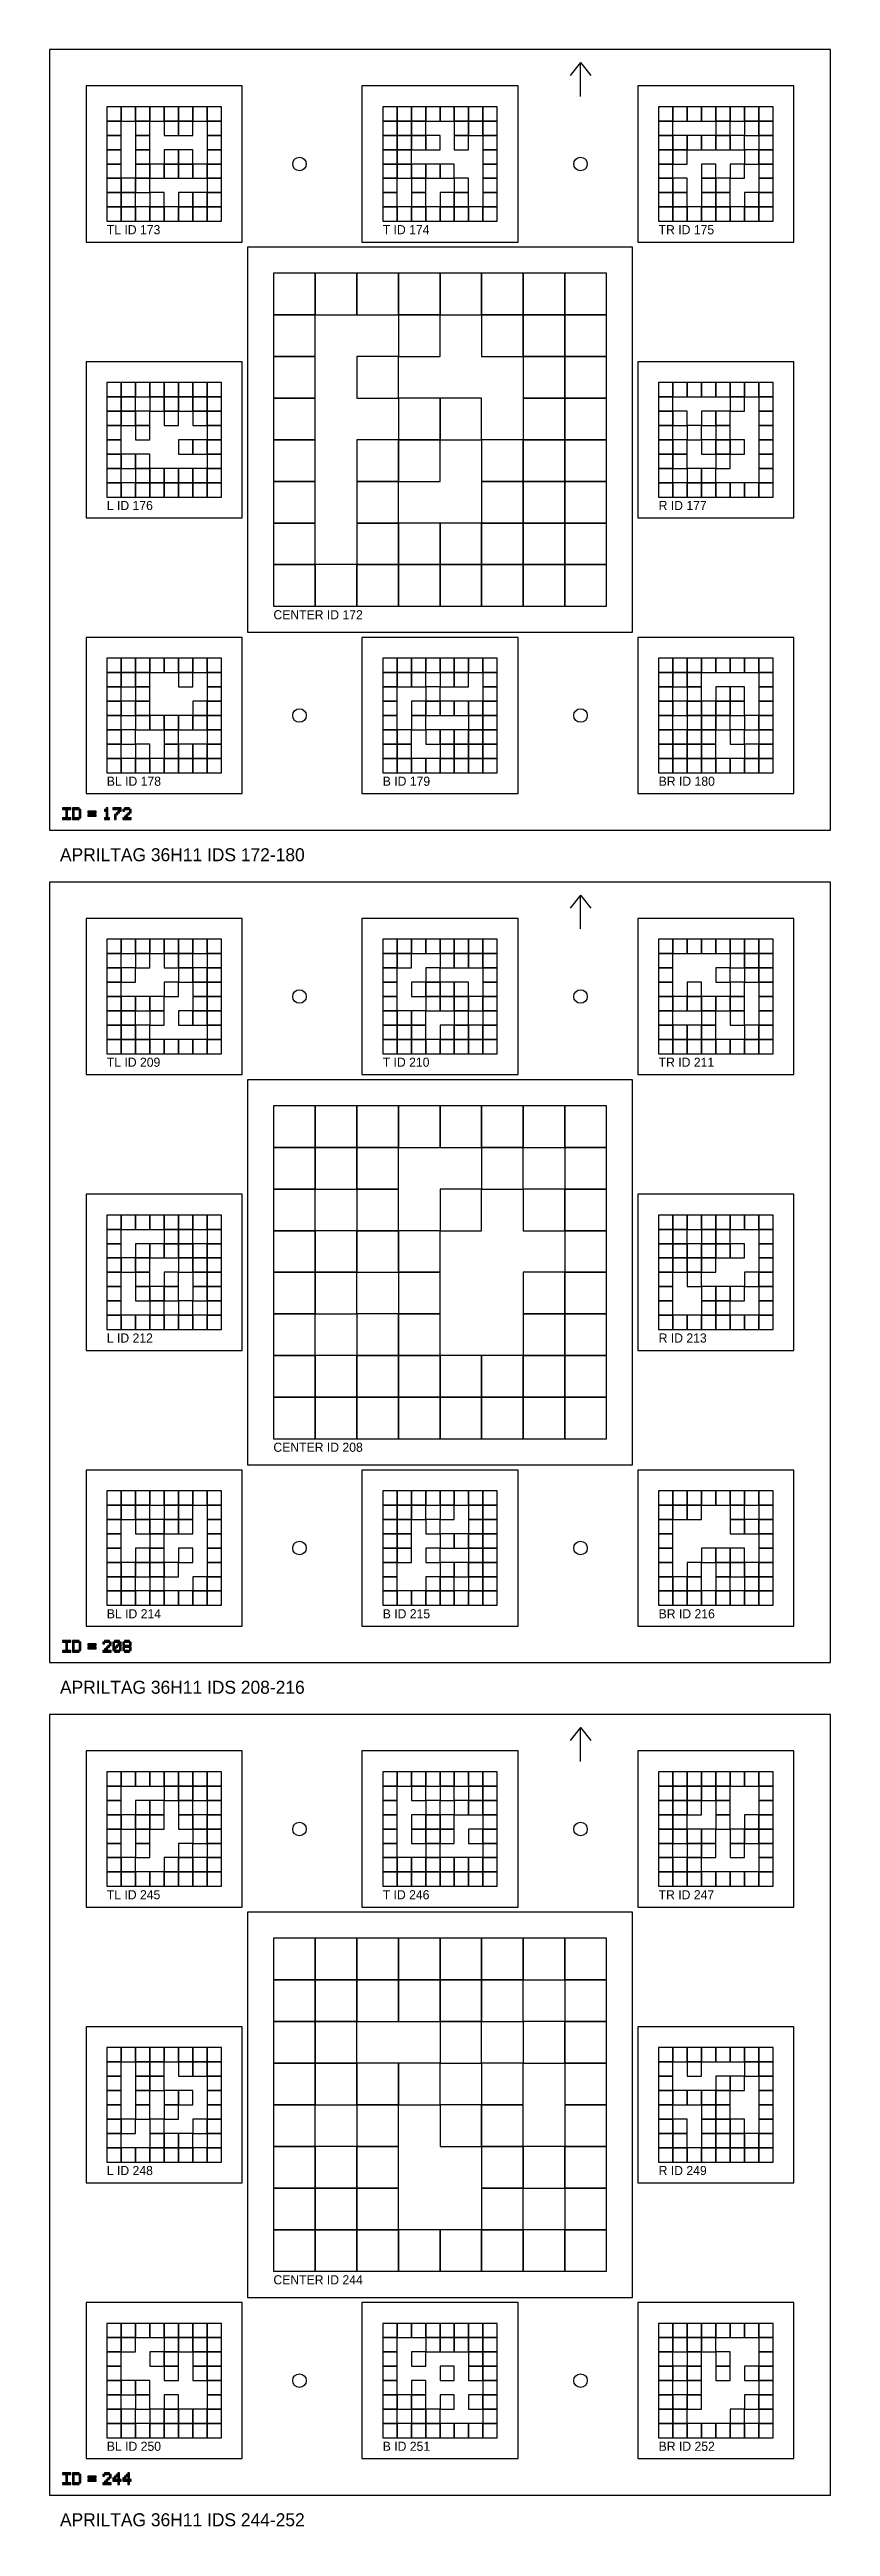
# Model space of a CAD drawing. Extents: x 0 to 1260, y -12 to 1580.
# Drawn here: x 0 to 300, y -12 to 940 of the extents above; entities that cross this region are included whole.
import ezdxf

# ---------------------------------------------------------------- set-up
doc = ezdxf.new("R2010")
doc.units = 0
for name, color, linetype in [('BLACK_POCKET', 7, 'CONTINUOUS'), ('BOARD_TEXT', 7, 'CONTINUOUS'), ('CUT', 7, 'CONTINUOUS'), ('LABEL', 3, 'CONTINUOUS'), ('MOUNT_HOLE', 6, 'CONTINUOUS'), ('ORIENTATION', 7, 'CONTINUOUS'), ('QUIET_ZONE', 5, 'CONTINUOUS'), ('TAG_BOUNDARY', 8, 'CONTINUOUS')]:
    doc.layers.add(name, color=color, linetype=linetype)

msp = doc.modelspace()

# ---------------------------------------------------------------- texts
at = {"layer": 'LABEL'}
for s, height, p in [('TL ID 173', 3.5, (22, 869)), ('T ID 174', 3.5, (128, 869)), ('TR ID 175', 3.5, (234, 869)), ('L ID 176', 3.5, (22, 763)), ('R ID 177', 3.5, (234, 763)), ('CENTER ID 172', 3.5, (86, 721)), ('BL ID 178', 3.5, (22, 657)), ('B ID 179', 3.5, (128, 657)), ('BR ID 180', 3.5, (234, 657)), ('APRILTAG 36H11 IDS 172-180', 5, (4, 628)), ('TL ID 209', 3.5, (22, 549)), ('T ID 210', 3.5, (128, 549)), ('TR ID 211', 3.5, (234, 549)), ('L ID 212', 3.5, (22, 443)), ('R ID 213', 3.5, (234, 443)), ('CENTER ID 208', 3.5, (86, 401)), ('BL ID 214', 3.5, (22, 337)), ('B ID 215', 3.5, (128, 337)), ('BR ID 216', 3.5, (234, 337)), ('APRILTAG 36H11 IDS 208-216', 5, (4, 308)), ('TL ID 245', 3.5, (22, 229)), ('T ID 246', 3.5, (128, 229)), ('TR ID 247', 3.5, (234, 229)), ('L ID 248', 3.5, (22, 123)), ('R ID 249', 3.5, (234, 123)), ('CENTER ID 244', 3.5, (86, 81)), ('BL ID 250', 3.5, (22, 17)), ('B ID 251', 3.5, (128, 17)), ('BR ID 252', 3.5, (234, 17)), ('APRILTAG 36H11 IDS 244-252', 5, (4, -12))]:
    msp.add_text(s, height=height, dxfattribs=at).set_placement(p)

# ---------------------------------------------------------------- linework, layer by layer
at = {"layer": 'BLACK_POCKET'}
for p, q in [((27.5, 918), (22, 918)), ((22, 918), (22, 912.5)), ((27.5, 912.5), (27.5, 918)), ((33, 918), (27.5, 918)), ((27.5, 918), (27.5, 912.5)), ((33, 912.5), (33, 918)), ((38.5, 918), (33, 918)), ((33, 918), (33, 912.5)), ((38.5, 912.5), (38.5, 918)), ((44, 918), (38.5, 918)), ((38.5, 918), (38.5, 912.5)), ((44, 912.5), (44, 918)), ((49.5, 918), (44, 918)), ((44, 918), (44, 912.5)), ((49.5, 912.5), (49.5, 918)), ((55, 918), (49.5, 918)), ((49.5, 918), (49.5, 912.5)), ((55, 912.5), (55, 918)), ((60.5, 918), (55, 918)), ((55, 918), (55, 912.5)), ((60.5, 912.5), (60.5, 918)), ((66, 918), (60.5, 918)), ((60.5, 918), (60.5, 912.5)), ((66, 912.5), (66, 918)), ((133.5, 918), (128, 918)), ((128, 918), (128, 912.5)), ((133.5, 912.5), (133.5, 918)), ((139, 918), (133.5, 918)), ((133.5, 918), (133.5, 912.5)), ((139, 912.5), (139, 918)), ((144.5, 918), (139, 918)), ((139, 918), (139, 912.5)), ((144.5, 912.5), (144.5, 918)), ((150, 918), (144.5, 918)), ((144.5, 918), (144.5, 912.5)), ((150, 912.5), (150, 918)), ((155.5, 918), (150, 918)), ((150, 918), (150, 912.5)), ((155.5, 912.5), (155.5, 918)), ((161, 918), (155.5, 918)), ((155.5, 918), (155.5, 912.5)), ((161, 912.5), (161, 918)), ((166.5, 918), (161, 918)), ((161, 918), (161, 912.5)), ((166.5, 912.5), (166.5, 918)), ((172, 918), (166.5, 918)), ((166.5, 918), (166.5, 912.5)), ((172, 912.5), (172, 918)), ((239.5, 918), (234, 918)), ((234, 918), (234, 912.5)), ((239.5, 912.5), (239.5, 918)), ((245, 918), (239.5, 918)), ((239.5, 918), (239.5, 912.5)), ((245, 912.5), (245, 918)), ((250.5, 918), (245, 918)), ((245, 918), (245, 912.5)), ((250.5, 912.5), (250.5, 918)), ((256, 918), (250.5, 918)), ((250.5, 918), (250.5, 912.5)), ((256, 912.5), (256, 918)), ((261.5, 918), (256, 918)), ((256, 918), (256, 912.5)), ((261.5, 912.5), (261.5, 918)), ((267, 918), (261.5, 918)), ((261.5, 918), (261.5, 912.5)), ((267, 912.5), (267, 918)), ((272.5, 918), (267, 918)), ((267, 918), (267, 912.5)), ((272.5, 912.5), (272.5, 918)), ((278, 918), (272.5, 918)), ((272.5, 918), (272.5, 912.5)), ((278, 912.5), (278, 918)), ((22, 912.5), (27.5, 912.5)), ((27.5, 912.5), (22, 912.5)), ((22, 912.5), (22, 907)), ((22, 907), (27.5, 907)), ((27.5, 907), (22, 907)), ((22, 907), (22, 901.5)), ((27.5, 912.5), (33, 912.5)), ((27.5, 907), (27.5, 912.5)), ((27.5, 901.5), (27.5, 907)), ((33, 912.5), (38.5, 912.5)), ((38.5, 912.5), (33, 912.5)), ((33, 912.5), (33, 907)), ((33, 907), (38.5, 907)), ((38.5, 907), (33, 907)), ((33, 907), (33, 901.5)), ((38.5, 912.5), (44, 912.5)), ((38.5, 907), (38.5, 912.5)), ((38.5, 901.5), (38.5, 907)), ((44, 912.5), (49.5, 912.5)), ((49.5, 912.5), (44, 912.5)), ((44, 912.5), (44, 907)), ((44, 907), (49.5, 907)), ((49.5, 912.5), (55, 912.5)), ((49.5, 907), (49.5, 912.5)), ((55, 912.5), (49.5, 912.5)), ((49.5, 912.5), (49.5, 907)), ((49.5, 907), (55, 907)), ((55, 912.5), (60.5, 912.5)), ((55, 907), (55, 912.5)), ((60.5, 912.5), (66, 912.5)), ((66, 912.5), (60.5, 912.5)), ((60.5, 912.5), (60.5, 907)), ((60.5, 907), (66, 907)), ((66, 907), (60.5, 907)), ((60.5, 907), (60.5, 901.5)), ((66, 907), (66, 912.5)), ((66, 901.5), (66, 907)), ((128, 912.5), (133.5, 912.5)), ((133.5, 912.5), (128, 912.5)), ((128, 912.5), (128, 907)), ((128, 907), (133.5, 907)), ((133.5, 907), (128, 907)), ((128, 907), (128, 901.5)), ((133.5, 912.5), (139, 912.5)), ((133.5, 907), (133.5, 912.5)), ((139, 912.5), (133.5, 912.5)), ((133.5, 912.5), (133.5, 907)), ((133.5, 907), (139, 907)), ((133.5, 901.5), (133.5, 907)), ((139, 907), (133.5, 907)), ((133.5, 907), (133.5, 901.5)), ((139, 912.5), (144.5, 912.5)), ((139, 907), (139, 912.5)), ((144.5, 912.5), (139, 912.5)), ((139, 912.5), (139, 907)), ((139, 907), (144.5, 907)), ((139, 901.5), (139, 907)), ((144.5, 907), (139, 907)), ((139, 907), (139, 901.5)), ((144.5, 912.5), (150, 912.5)), ((144.5, 907), (144.5, 912.5)), ((144.5, 901.5), (144.5, 907)), ((150, 907), (144.5, 907)), ((144.5, 907), (144.5, 901.5)), ((150, 912.5), (155.5, 912.5)), ((150, 901.5), (150, 907)), ((155.5, 912.5), (161, 912.5)), ((161, 912.5), (155.5, 912.5)), ((155.5, 912.5), (155.5, 907)), ((155.5, 907), (161, 907)), ((161, 907), (155.5, 907)), ((155.5, 907), (155.5, 901.5)), ((161, 912.5), (166.5, 912.5)), ((161, 907), (161, 912.5)), ((166.5, 912.5), (161, 912.5)), ((161, 912.5), (161, 907)), ((161, 907), (166.5, 907)), ((161, 901.5), (161, 907)), ((166.5, 912.5), (172, 912.5)), ((166.5, 907), (166.5, 912.5)), ((172, 912.5), (166.5, 912.5)), ((166.5, 912.5), (166.5, 907)), ((166.5, 907), (172, 907)), ((172, 907), (166.5, 907)), ((166.5, 907), (166.5, 901.5)), ((172, 907), (172, 912.5)), ((172, 901.5), (172, 907)), ((234, 912.5), (239.5, 912.5)), ((239.5, 912.5), (234, 912.5)), ((234, 912.5), (234, 907)), ((234, 907), (239.5, 907)), ((239.5, 907), (234, 907)), ((234, 907), (234, 901.5)), ((239.5, 912.5), (245, 912.5)), ((239.5, 907), (239.5, 912.5)), ((239.5, 901.5), (239.5, 907)), ((245, 907), (239.5, 907)), ((239.5, 907), (239.5, 901.5)), ((245, 912.5), (250.5, 912.5)), ((245, 901.5), (245, 907)), ((250.5, 907), (245, 907)), ((245, 907), (245, 901.5)), ((250.5, 912.5), (256, 912.5)), ((250.5, 901.5), (250.5, 907)), ((256, 907), (250.5, 907)), ((250.5, 907), (250.5, 901.5)), ((256, 912.5), (261.5, 912.5)), ((261.5, 912.5), (256, 912.5)), ((256, 912.5), (256, 907)), ((256, 907), (261.5, 907)), ((256, 901.5), (256, 907)), ((261.5, 907), (256, 907)), ((256, 907), (256, 901.5)), ((261.5, 912.5), (267, 912.5)), ((261.5, 907), (261.5, 912.5)), ((261.5, 901.5), (261.5, 907)), ((267, 907), (261.5, 907)), ((261.5, 907), (261.5, 901.5)), ((267, 912.5), (272.5, 912.5)), ((272.5, 912.5), (267, 912.5)), ((267, 912.5), (267, 907)), ((267, 907), (272.5, 907)), ((267, 901.5), (267, 907)), ((272.5, 912.5), (278, 912.5)), ((272.5, 907), (272.5, 912.5)), ((278, 912.5), (272.5, 912.5)), ((272.5, 912.5), (272.5, 907)), ((272.5, 907), (278, 907)), ((278, 907), (272.5, 907)), ((272.5, 907), (272.5, 901.5)), ((278, 907), (278, 912.5)), ((278, 901.5), (278, 907)), ((22, 901.5), (27.5, 901.5)), ((27.5, 901.5), (22, 901.5)), ((22, 901.5), (22, 896)), ((22, 896), (27.5, 896)), ((27.5, 896), (22, 896)), ((22, 896), (22, 890.5)), ((27.5, 896), (27.5, 901.5)), ((27.5, 890.5), (27.5, 896)), ((33, 901.5), (38.5, 901.5)), ((38.5, 901.5), (33, 901.5)), ((33, 901.5), (33, 896)), ((33, 896), (38.5, 896)), ((38.5, 896), (33, 896)), ((33, 896), (33, 890.5)), ((38.5, 896), (38.5, 901.5)), ((38.5, 890.5), (38.5, 896)), ((44, 896), (38.5, 896)), ((38.5, 896), (38.5, 890.5)), ((49.5, 901.5), (44, 901.5)), ((44, 901.5), (44, 896)), ((44, 896), (49.5, 896)), ((44, 890.5), (44, 896)), ((49.5, 896), (44, 896)), ((44, 896), (44, 890.5)), ((49.5, 896), (49.5, 901.5)), ((55, 901.5), (49.5, 901.5)), ((49.5, 901.5), (49.5, 896)), ((49.5, 896), (55, 896)), ((49.5, 890.5), (49.5, 896)), ((55, 896), (49.5, 896)), ((49.5, 896), (49.5, 890.5)), ((55, 896), (55, 901.5)), ((55, 890.5), (55, 896)), ((60.5, 896), (55, 896)), ((55, 896), (55, 890.5)), ((60.5, 901.5), (66, 901.5)), ((66, 901.5), (60.5, 901.5)), ((60.5, 901.5), (60.5, 896)), ((60.5, 896), (66, 896)), ((60.5, 890.5), (60.5, 896)), ((66, 896), (60.5, 896)), ((60.5, 896), (60.5, 890.5)), ((66, 896), (66, 901.5)), ((66, 890.5), (66, 896)), ((128, 901.5), (133.5, 901.5)), ((133.5, 901.5), (128, 901.5)), ((128, 901.5), (128, 896)), ((128, 896), (133.5, 896)), ((133.5, 896), (128, 896)), ((128, 896), (128, 890.5)), ((133.5, 901.5), (139, 901.5)), ((133.5, 896), (133.5, 901.5)), ((139, 901.5), (133.5, 901.5)), ((133.5, 901.5), (133.5, 896)), ((133.5, 896), (139, 896)), ((133.5, 890.5), (133.5, 896)), ((139, 896), (133.5, 896)), ((133.5, 896), (133.5, 890.5)), ((139, 901.5), (144.5, 901.5)), ((139, 896), (139, 901.5)), ((139, 890.5), (139, 896)), ((144.5, 896), (139, 896)), ((139, 896), (139, 890.5)), ((144.5, 901.5), (150, 901.5)), ((144.5, 890.5), (144.5, 896)), ((150, 896), (144.5, 896)), ((144.5, 896), (144.5, 890.5)), ((150, 890.5), (150, 896)), ((155.5, 896), (150, 896)), ((150, 896), (150, 890.5)), ((155.5, 901.5), (161, 901.5)), ((155.5, 890.5), (155.5, 896)), ((166.5, 901.5), (172, 901.5)), ((172, 901.5), (166.5, 901.5)), ((166.5, 901.5), (166.5, 896)), ((166.5, 896), (172, 896)), ((172, 896), (166.5, 896)), ((166.5, 896), (166.5, 890.5)), ((172, 896), (172, 901.5)), ((172, 890.5), (172, 896)), ((234, 901.5), (239.5, 901.5)), ((239.5, 901.5), (234, 901.5)), ((234, 901.5), (234, 896)), ((234, 896), (239.5, 896)), ((239.5, 896), (234, 896)), ((234, 896), (234, 890.5)), ((239.5, 901.5), (245, 901.5)), ((239.5, 896), (239.5, 901.5)), ((245, 901.5), (239.5, 901.5)), ((239.5, 901.5), (239.5, 896)), ((239.5, 896), (245, 896)), ((239.5, 890.5), (239.5, 896)), ((245, 901.5), (250.5, 901.5)), ((245, 896), (245, 901.5)), ((250.5, 901.5), (256, 901.5)), ((256, 896), (250.5, 896)), ((250.5, 896), (250.5, 890.5)), ((256, 901.5), (261.5, 901.5)), ((256, 890.5), (256, 896)), ((261.5, 901.5), (267, 901.5)), ((267, 896), (261.5, 896)), ((261.5, 896), (261.5, 890.5)), ((272.5, 901.5), (267, 901.5)), ((267, 901.5), (267, 896)), ((267, 896), (272.5, 896)), ((267, 890.5), (267, 896)), ((272.5, 901.5), (278, 901.5)), ((272.5, 896), (272.5, 901.5)), ((278, 901.5), (272.5, 901.5)), ((272.5, 901.5), (272.5, 896)), ((272.5, 896), (278, 896)), ((278, 896), (272.5, 896)), ((272.5, 896), (272.5, 890.5)), ((278, 896), (278, 901.5)), ((278, 890.5), (278, 896)), ((22, 890.5), (27.5, 890.5)), ((27.5, 890.5), (22, 890.5)), ((22, 890.5), (22, 885)), ((27.5, 885), (27.5, 890.5)), ((33, 890.5), (27.5, 890.5)), ((27.5, 890.5), (27.5, 885)), ((33, 890.5), (38.5, 890.5)), ((33, 885), (33, 890.5)), ((38.5, 890.5), (33, 890.5)), ((33, 890.5), (33, 885)), ((38.5, 890.5), (44, 890.5)), ((38.5, 885), (38.5, 890.5)), ((44, 890.5), (49.5, 890.5)), ((49.5, 890.5), (55, 890.5)), ((55, 890.5), (60.5, 890.5)), ((60.5, 890.5), (66, 890.5)), ((66, 890.5), (60.5, 890.5)), ((60.5, 890.5), (60.5, 885)), ((66, 885), (66, 890.5)), ((128, 890.5), (133.5, 890.5)), ((133.5, 890.5), (128, 890.5)), ((128, 890.5), (128, 885)), ((133.5, 890.5), (139, 890.5)), ((133.5, 885), (133.5, 890.5)), ((139, 890.5), (144.5, 890.5)), ((144.5, 890.5), (139, 890.5)), ((139, 890.5), (139, 885)), ((144.5, 890.5), (150, 890.5)), ((144.5, 885), (144.5, 890.5)), ((150, 890.5), (155.5, 890.5)), ((161, 890.5), (155.5, 890.5)), ((155.5, 890.5), (155.5, 885)), ((161, 885), (161, 890.5)), ((166.5, 890.5), (172, 890.5)), ((172, 890.5), (166.5, 890.5)), ((166.5, 890.5), (166.5, 885)), ((172, 885), (172, 890.5)), ((234, 890.5), (239.5, 890.5)), ((239.5, 890.5), (234, 890.5)), ((234, 890.5), (234, 885)), ((239.5, 885), (239.5, 890.5)), ((245, 890.5), (239.5, 890.5)), ((239.5, 890.5), (239.5, 885)), ((245, 885), (245, 890.5)), ((250.5, 890.5), (256, 890.5)), ((256, 890.5), (250.5, 890.5)), ((250.5, 890.5), (250.5, 885)), ((256, 885), (256, 890.5)), ((261.5, 890.5), (256, 890.5)), ((256, 890.5), (256, 885)), ((261.5, 890.5), (267, 890.5)), ((261.5, 885), (261.5, 890.5)), ((272.5, 890.5), (278, 890.5)), ((278, 890.5), (272.5, 890.5)), ((272.5, 890.5), (272.5, 885)), ((278, 885), (278, 890.5)), ((22, 885), (27.5, 885)), ((27.5, 885), (22, 885)), ((22, 885), (22, 879.5)), ((22, 879.5), (27.5, 879.5)), ((27.5, 879.5), (22, 879.5)), ((22, 879.5), (22, 874)), ((27.5, 885), (33, 885)), ((27.5, 879.5), (27.5, 885)), ((33, 885), (27.5, 885)), ((27.5, 885), (27.5, 879.5)), ((27.5, 879.5), (33, 879.5)), ((27.5, 874), (27.5, 879.5)), ((33, 879.5), (27.5, 879.5)), ((27.5, 879.5), (27.5, 874)), ((33, 885), (38.5, 885)), ((33, 879.5), (33, 885)), ((33, 874), (33, 879.5)), ((38.5, 879.5), (33, 879.5)), ((33, 879.5), (33, 874)), ((44, 885), (38.5, 885)), ((38.5, 885), (38.5, 879.5)), ((38.5, 879.5), (44, 879.5)), ((38.5, 874), (38.5, 879.5)), ((44, 879.5), (38.5, 879.5)), ((38.5, 879.5), (38.5, 874)), ((44, 879.5), (44, 885)), ((44, 874), (44, 879.5)), ((49.5, 879.5), (44, 879.5)), ((44, 879.5), (44, 874)), ((55, 885), (49.5, 885)), ((49.5, 885), (49.5, 879.5)), ((49.5, 879.5), (55, 879.5)), ((49.5, 874), (49.5, 879.5)), ((55, 879.5), (49.5, 879.5)), ((49.5, 879.5), (49.5, 874)), ((55, 879.5), (55, 885)), ((60.5, 885), (55, 885)), ((55, 885), (55, 879.5)), ((55, 879.5), (60.5, 879.5)), ((55, 874), (55, 879.5)), ((60.5, 879.5), (55, 879.5)), ((55, 879.5), (55, 874)), ((60.5, 885), (66, 885)), ((60.5, 879.5), (60.5, 885)), ((66, 885), (60.5, 885)), ((60.5, 885), (60.5, 879.5)), ((60.5, 879.5), (66, 879.5)), ((60.5, 874), (60.5, 879.5)), ((66, 879.5), (60.5, 879.5)), ((60.5, 879.5), (60.5, 874)), ((66, 879.5), (66, 885)), ((66, 874), (66, 879.5)), ((128, 885), (133.5, 885)), ((133.5, 885), (128, 885)), ((128, 885), (128, 879.5)), ((128, 879.5), (133.5, 879.5)), ((133.5, 879.5), (128, 879.5)), ((128, 879.5), (128, 874)), ((133.5, 879.5), (133.5, 885)), ((133.5, 874), (133.5, 879.5)), ((139, 879.5), (133.5, 879.5)), ((133.5, 879.5), (133.5, 874)), ((139, 885), (144.5, 885)), ((144.5, 885), (139, 885)), ((139, 885), (139, 879.5)), ((139, 879.5), (144.5, 879.5)), ((139, 874), (139, 879.5)), ((144.5, 879.5), (139, 879.5)), ((139, 879.5), (139, 874)), ((144.5, 879.5), (144.5, 885)), ((144.5, 874), (144.5, 879.5)), ((150, 879.5), (144.5, 879.5)), ((144.5, 879.5), (144.5, 874)), ((155.5, 885), (150, 885)), ((150, 885), (150, 879.5)), ((150, 879.5), (155.5, 879.5)), ((150, 874), (150, 879.5)), ((155.5, 879.5), (150, 879.5)), ((150, 879.5), (150, 874)), ((155.5, 885), (161, 885)), ((155.5, 879.5), (155.5, 885)), ((161, 885), (155.5, 885)), ((155.5, 885), (155.5, 879.5)), ((155.5, 879.5), (161, 879.5)), ((155.5, 874), (155.5, 879.5)), ((161, 879.5), (155.5, 879.5)), ((155.5, 879.5), (155.5, 874)), ((161, 879.5), (161, 885)), ((161, 874), (161, 879.5)), ((166.5, 879.5), (161, 879.5)), ((161, 879.5), (161, 874)), ((166.5, 885), (172, 885)), ((172, 885), (166.5, 885)), ((166.5, 885), (166.5, 879.5)), ((166.5, 879.5), (172, 879.5)), ((166.5, 874), (166.5, 879.5)), ((172, 879.5), (166.5, 879.5)), ((166.5, 879.5), (166.5, 874)), ((172, 879.5), (172, 885)), ((172, 874), (172, 879.5)), ((234, 885), (239.5, 885)), ((239.5, 885), (234, 885)), ((234, 885), (234, 879.5)), ((234, 879.5), (239.5, 879.5)), ((239.5, 879.5), (234, 879.5)), ((234, 879.5), (234, 874)), ((239.5, 885), (245, 885)), ((239.5, 879.5), (239.5, 885)), ((245, 885), (239.5, 885)), ((239.5, 885), (239.5, 879.5)), ((239.5, 879.5), (245, 879.5)), ((239.5, 874), (239.5, 879.5)), ((245, 879.5), (239.5, 879.5)), ((239.5, 879.5), (239.5, 874)), ((245, 879.5), (245, 885)), ((245, 874), (245, 879.5)), ((250.5, 879.5), (245, 879.5)), ((245, 879.5), (245, 874)), ((250.5, 885), (256, 885)), ((256, 885), (250.5, 885)), ((250.5, 885), (250.5, 879.5)), ((250.5, 879.5), (256, 879.5)), ((250.5, 874), (250.5, 879.5)), ((256, 879.5), (250.5, 879.5)), ((250.5, 879.5), (250.5, 874)), ((256, 885), (261.5, 885)), ((256, 879.5), (256, 885)), ((261.5, 885), (256, 885)), ((256, 885), (256, 879.5)), ((256, 879.5), (261.5, 879.5)), ((256, 874), (256, 879.5)), ((261.5, 879.5), (256, 879.5)), ((256, 879.5), (256, 874)), ((261.5, 879.5), (261.5, 885)), ((261.5, 874), (261.5, 879.5)), ((267, 879.5), (261.5, 879.5)), ((261.5, 879.5), (261.5, 874)), ((272.5, 885), (267, 885)), ((267, 885), (267, 879.5)), ((267, 879.5), (272.5, 879.5)), ((267, 874), (267, 879.5)), ((272.5, 879.5), (267, 879.5)), ((267, 879.5), (267, 874)), ((272.5, 885), (278, 885)), ((272.5, 879.5), (272.5, 885)), ((278, 885), (272.5, 885)), ((272.5, 885), (272.5, 879.5)), ((272.5, 879.5), (278, 879.5)), ((272.5, 874), (272.5, 879.5)), ((278, 879.5), (272.5, 879.5)), ((272.5, 879.5), (272.5, 874)), ((278, 879.5), (278, 885)), ((278, 874), (278, 879.5)), ((22, 874), (27.5, 874)), ((27.5, 874), (33, 874)), ((33, 874), (38.5, 874)), ((38.5, 874), (44, 874)), ((44, 874), (49.5, 874)), ((49.5, 874), (55, 874)), ((55, 874), (60.5, 874)), ((60.5, 874), (66, 874)), ((128, 874), (133.5, 874)), ((133.5, 874), (139, 874)), ((139, 874), (144.5, 874)), ((144.5, 874), (150, 874)), ((150, 874), (155.5, 874)), ((155.5, 874), (161, 874)), ((161, 874), (166.5, 874)), ((166.5, 874), (172, 874)), ((234, 874), (239.5, 874)), ((239.5, 874), (245, 874)), ((245, 874), (250.5, 874)), ((250.5, 874), (256, 874)), ((256, 874), (261.5, 874)), ((261.5, 874), (267, 874)), ((267, 874), (272.5, 874)), ((272.5, 874), (278, 874)), ((102, 854), (86, 854)), ((86, 854), (86, 838)), ((102, 838), (102, 854)), ((118, 854), (102, 854)), ((102, 854), (102, 838)), ((118, 838), (118, 854)), ((134, 854), (118, 854)), ((118, 854), (118, 838)), ((134, 838), (134, 854)), ((150, 854), (134, 854)), ((134, 854), (134, 838)), ((150, 838), (150, 854)), ((166, 854), (150, 854)), ((150, 854), (150, 838)), ((166, 838), (166, 854)), ((182, 854), (166, 854)), ((166, 854), (166, 838)), ((182, 838), (182, 854)), ((198, 854), (182, 854)), ((182, 854), (182, 838)), ((198, 838), (198, 854)), ((214, 854), (198, 854)), ((198, 854), (198, 838)), ((214, 838), (214, 854)), ((86, 838), (102, 838)), ((102, 838), (86, 838)), ((86, 838), (86, 822)), ((102, 838), (118, 838)), ((102, 822), (102, 838)), ((118, 838), (134, 838)), ((134, 838), (150, 838)), ((150, 838), (134, 838)), ((134, 838), (134, 822)), ((150, 838), (166, 838)), ((150, 822), (150, 838)), ((166, 838), (182, 838)), ((182, 838), (166, 838)), ((166, 838), (166, 822)), ((182, 838), (198, 838)), ((182, 822), (182, 838)), ((198, 838), (182, 838)), ((182, 838), (182, 822)), ((198, 838), (214, 838)), ((198, 822), (198, 838)), ((214, 838), (198, 838)), ((198, 838), (198, 822)), ((214, 822), (214, 838)), ((86, 822), (102, 822)), ((102, 822), (86, 822)), ((86, 822), (86, 806)), ((102, 806), (102, 822)), ((134, 822), (118, 822)), ((118, 822), (118, 806)), ((134, 822), (150, 822)), ((134, 806), (134, 822)), ((166, 822), (182, 822)), ((182, 822), (198, 822)), ((198, 822), (182, 822)), ((182, 822), (182, 806)), ((198, 822), (214, 822)), ((198, 806), (198, 822)), ((214, 822), (198, 822)), ((198, 822), (198, 806)), ((214, 806), (214, 822)), ((27.5, 812), (22, 812)), ((22, 812), (22, 806.5)), ((27.5, 806.5), (27.5, 812)), ((33, 812), (27.5, 812)), ((27.5, 812), (27.5, 806.5)), ((33, 806.5), (33, 812)), ((38.5, 812), (33, 812)), ((33, 812), (33, 806.5)), ((38.5, 806.5), (38.5, 812)), ((44, 812), (38.5, 812)), ((38.5, 812), (38.5, 806.5)), ((44, 806.5), (44, 812)), ((49.5, 812), (44, 812)), ((44, 812), (44, 806.5)), ((49.5, 806.5), (49.5, 812)), ((55, 812), (49.5, 812)), ((49.5, 812), (49.5, 806.5)), ((55, 806.5), (55, 812)), ((60.5, 812), (55, 812)), ((55, 812), (55, 806.5)), ((60.5, 806.5), (60.5, 812)), ((66, 812), (60.5, 812)), ((60.5, 812), (60.5, 806.5)), ((66, 806.5), (66, 812)), ((239.5, 812), (234, 812)), ((234, 812), (234, 806.5)), ((239.5, 806.5), (239.5, 812)), ((245, 812), (239.5, 812)), ((239.5, 812), (239.5, 806.5)), ((245, 806.5), (245, 812)), ((250.5, 812), (245, 812)), ((245, 812), (245, 806.5)), ((250.5, 806.5), (250.5, 812)), ((256, 812), (250.5, 812)), ((250.5, 812), (250.5, 806.5)), ((256, 806.5), (256, 812)), ((261.5, 812), (256, 812)), ((256, 812), (256, 806.5)), ((261.5, 806.5), (261.5, 812)), ((267, 812), (261.5, 812)), ((261.5, 812), (261.5, 806.5)), ((267, 806.5), (267, 812)), ((272.5, 812), (267, 812)), ((267, 812), (267, 806.5)), ((272.5, 806.5), (272.5, 812)), ((278, 812), (272.5, 812)), ((272.5, 812), (272.5, 806.5)), ((278, 806.5), (278, 812)), ((22, 806.5), (27.5, 806.5)), ((27.5, 806.5), (22, 806.5)), ((22, 806.5), (22, 801)), ((22, 801), (27.5, 801)), ((27.5, 801), (22, 801)), ((22, 801), (22, 795.5)), ((27.5, 806.5), (33, 806.5)), ((27.5, 801), (27.5, 806.5)), ((33, 806.5), (27.5, 806.5)), ((27.5, 806.5), (27.5, 801)), ((27.5, 801), (33, 801)), ((27.5, 795.5), (27.5, 801)), ((33, 801), (27.5, 801)), ((27.5, 801), (27.5, 795.5)), ((33, 806.5), (38.5, 806.5)), ((33, 801), (33, 806.5)), ((33, 795.5), (33, 801)), ((38.5, 801), (33, 801)), ((33, 801), (33, 795.5)), ((38.5, 806.5), (44, 806.5)), ((44, 806.5), (38.5, 806.5)), ((38.5, 806.5), (38.5, 801)), ((38.5, 801), (44, 801)), ((38.5, 795.5), (38.5, 801)), ((44, 806.5), (49.5, 806.5)), ((44, 801), (44, 806.5)), ((49.5, 806.5), (44, 806.5)), ((44, 806.5), (44, 801)), ((44, 801), (49.5, 801)), ((49.5, 801), (44, 801)), ((44, 801), (44, 795.5)), ((49.5, 806.5), (55, 806.5)), ((49.5, 801), (49.5, 806.5)), ((55, 806.5), (49.5, 806.5)), ((49.5, 806.5), (49.5, 801)), ((49.5, 801), (55, 801)), ((49.5, 795.5), (49.5, 801)), ((55, 806.5), (60.5, 806.5)), ((55, 801), (55, 806.5)), ((60.5, 806.5), (55, 806.5)), ((55, 806.5), (55, 801)), ((55, 801), (60.5, 801)), ((60.5, 801), (55, 801)), ((55, 801), (55, 795.5)), ((60.5, 806.5), (66, 806.5)), ((60.5, 801), (60.5, 806.5)), ((66, 806.5), (60.5, 806.5)), ((60.5, 806.5), (60.5, 801)), ((60.5, 801), (66, 801)), ((60.5, 795.5), (60.5, 801)), ((66, 801), (60.5, 801)), ((60.5, 801), (60.5, 795.5)), ((66, 801), (66, 806.5)), ((66, 795.5), (66, 801)), ((86, 806), (102, 806)), ((102, 806), (86, 806)), ((86, 806), (86, 790)), ((102, 790), (102, 806)), ((118, 806), (134, 806)), ((150, 806), (134, 806)), ((134, 806), (134, 790)), ((150, 790), (150, 806)), ((166, 806), (150, 806)), ((150, 806), (150, 790)), ((166, 790), (166, 806)), ((182, 806), (198, 806)), ((198, 806), (182, 806)), ((182, 806), (182, 790)), ((198, 806), (214, 806)), ((198, 790), (198, 806)), ((214, 806), (198, 806)), ((198, 806), (198, 790)), ((214, 790), (214, 806)), ((234, 806.5), (239.5, 806.5)), ((239.5, 806.5), (234, 806.5)), ((234, 806.5), (234, 801)), ((234, 801), (239.5, 801)), ((239.5, 801), (234, 801)), ((234, 801), (234, 795.5)), ((239.5, 806.5), (245, 806.5)), ((239.5, 801), (239.5, 806.5)), ((239.5, 795.5), (239.5, 801)), ((245, 801), (239.5, 801)), ((239.5, 801), (239.5, 795.5)), ((245, 806.5), (250.5, 806.5)), ((245, 795.5), (245, 801)), ((250.5, 806.5), (256, 806.5)), ((256, 801), (250.5, 801)), ((250.5, 801), (250.5, 795.5)), ((256, 806.5), (261.5, 806.5)), ((256, 795.5), (256, 801)), ((261.5, 801), (256, 801)), ((256, 801), (256, 795.5)), ((261.5, 806.5), (267, 806.5)), ((267, 806.5), (261.5, 806.5)), ((261.5, 806.5), (261.5, 801)), ((261.5, 801), (267, 801)), ((261.5, 795.5), (261.5, 801)), ((267, 806.5), (272.5, 806.5)), ((267, 801), (267, 806.5)), ((272.5, 806.5), (278, 806.5)), ((278, 806.5), (272.5, 806.5)), ((272.5, 806.5), (272.5, 801)), ((272.5, 801), (278, 801)), ((278, 801), (272.5, 801)), ((272.5, 801), (272.5, 795.5)), ((278, 801), (278, 806.5)), ((278, 795.5), (278, 801)), ((22, 795.5), (27.5, 795.5)), ((27.5, 795.5), (22, 795.5)), ((22, 795.5), (22, 790)), ((27.5, 795.5), (33, 795.5)), ((27.5, 790), (27.5, 795.5)), ((33, 795.5), (38.5, 795.5)), ((38.5, 795.5), (33, 795.5)), ((33, 795.5), (33, 790)), ((38.5, 790), (38.5, 795.5)), ((44, 795.5), (49.5, 795.5)), ((55, 795.5), (60.5, 795.5)), ((60.5, 795.5), (66, 795.5)), ((66, 795.5), (60.5, 795.5)), ((60.5, 795.5), (60.5, 790)), ((66, 790), (66, 795.5)), ((234, 795.5), (239.5, 795.5)), ((239.5, 795.5), (234, 795.5)), ((234, 795.5), (234, 790)), ((239.5, 795.5), (245, 795.5)), ((239.5, 790), (239.5, 795.5)), ((250.5, 795.5), (245, 795.5)), ((245, 795.5), (245, 790)), ((250.5, 795.5), (256, 795.5)), ((250.5, 790), (250.5, 795.5)), ((256, 795.5), (261.5, 795.5)), ((261.5, 795.5), (256, 795.5)), ((256, 795.5), (256, 790)), ((261.5, 790), (261.5, 795.5)), ((272.5, 795.5), (278, 795.5)), ((278, 795.5), (272.5, 795.5)), ((272.5, 795.5), (272.5, 790)), ((278, 790), (278, 795.5)), ((22, 790), (27.5, 790)), ((27.5, 790), (22, 790)), ((22, 790), (22, 784.5)), ((22, 784.5), (27.5, 784.5)), ((27.5, 784.5), (22, 784.5)), ((22, 784.5), (22, 779)), ((27.5, 784.5), (27.5, 790)), ((27.5, 779), (27.5, 784.5)), ((33, 784.5), (27.5, 784.5)), ((27.5, 784.5), (27.5, 779)), ((33, 790), (38.5, 790)), ((33, 779), (33, 784.5)), ((38.5, 784.5), (33, 784.5)), ((33, 784.5), (33, 779)), ((38.5, 779), (38.5, 784.5)), ((55, 790), (49.5, 790)), ((49.5, 790), (49.5, 784.5)), ((49.5, 784.5), (55, 784.5)), ((55, 784.5), (55, 790)), ((60.5, 790), (55, 790)), ((55, 790), (55, 784.5)), ((55, 784.5), (60.5, 784.5)), ((60.5, 790), (66, 790)), ((60.5, 784.5), (60.5, 790)), ((66, 790), (60.5, 790)), ((60.5, 790), (60.5, 784.5)), ((60.5, 784.5), (66, 784.5)), ((66, 784.5), (60.5, 784.5)), ((60.5, 784.5), (60.5, 779)), ((66, 784.5), (66, 790)), ((66, 779), (66, 784.5)), ((86, 790), (102, 790)), ((102, 790), (86, 790)), ((86, 790), (86, 774)), ((102, 774), (102, 790)), ((134, 790), (118, 790)), ((118, 790), (118, 774)), ((134, 790), (150, 790)), ((134, 774), (134, 790)), ((150, 790), (134, 790)), ((134, 790), (134, 774)), ((150, 790), (166, 790)), ((150, 774), (150, 790)), ((182, 790), (166, 790)), ((166, 790), (166, 774)), ((182, 790), (198, 790)), ((182, 774), (182, 790)), ((198, 790), (182, 790)), ((182, 790), (182, 774)), ((198, 790), (214, 790)), ((198, 774), (198, 790)), ((214, 790), (198, 790)), ((198, 790), (198, 774)), ((214, 774), (214, 790)), ((234, 790), (239.5, 790)), ((239.5, 790), (234, 790)), ((234, 790), (234, 784.5)), ((234, 784.5), (239.5, 784.5)), ((239.5, 784.5), (234, 784.5)), ((234, 784.5), (234, 779)), ((239.5, 784.5), (239.5, 790)), ((245, 790), (239.5, 790)), ((239.5, 790), (239.5, 784.5)), ((239.5, 784.5), (245, 784.5)), ((239.5, 779), (239.5, 784.5)), ((245, 784.5), (239.5, 784.5)), ((239.5, 784.5), (239.5, 779)), ((245, 790), (250.5, 790)), ((245, 784.5), (245, 790)), ((245, 779), (245, 784.5)), ((256, 790), (250.5, 790)), ((250.5, 790), (250.5, 784.5)), ((250.5, 784.5), (256, 784.5)), ((256, 790), (261.5, 790)), ((256, 784.5), (256, 790)), ((261.5, 790), (256, 790)), ((256, 790), (256, 784.5)), ((256, 784.5), (261.5, 784.5)), ((261.5, 784.5), (256, 784.5)), ((256, 784.5), (256, 779)), ((261.5, 784.5), (261.5, 790)), ((267, 790), (261.5, 790)), ((261.5, 790), (261.5, 784.5)), ((261.5, 784.5), (267, 784.5)), ((261.5, 779), (261.5, 784.5)), ((267, 784.5), (267, 790)), ((272.5, 790), (278, 790)), ((278, 790), (272.5, 790)), ((272.5, 790), (272.5, 784.5)), ((272.5, 784.5), (278, 784.5)), ((278, 784.5), (272.5, 784.5)), ((272.5, 784.5), (272.5, 779)), ((278, 784.5), (278, 790)), ((278, 779), (278, 784.5)), ((22, 779), (27.5, 779)), ((27.5, 779), (22, 779)), ((22, 779), (22, 773.5)), ((22, 773.5), (27.5, 773.5)), ((27.5, 773.5), (22, 773.5)), ((22, 773.5), (22, 768)), ((27.5, 779), (33, 779)), ((27.5, 773.5), (27.5, 779)), ((27.5, 768), (27.5, 773.5)), ((33, 773.5), (27.5, 773.5)), ((27.5, 773.5), (27.5, 768)), ((33, 779), (38.5, 779)), ((38.5, 779), (33, 779)), ((33, 779), (33, 773.5)), ((33, 773.5), (38.5, 773.5)), ((33, 768), (33, 773.5)), ((38.5, 773.5), (33, 773.5)), ((33, 773.5), (33, 768)), ((38.5, 773.5), (38.5, 779)), ((44, 779), (38.5, 779)), ((38.5, 779), (38.5, 773.5)), ((38.5, 773.5), (44, 773.5)), ((38.5, 768), (38.5, 773.5)), ((44, 773.5), (38.5, 773.5)), ((38.5, 773.5), (38.5, 768)), ((44, 773.5), (44, 779)), ((49.5, 779), (44, 779)), ((44, 779), (44, 773.5)), ((44, 773.5), (49.5, 773.5)), ((44, 768), (44, 773.5)), ((49.5, 773.5), (44, 773.5)), ((44, 773.5), (44, 768)), ((49.5, 773.5), (49.5, 779)), ((55, 779), (49.5, 779)), ((49.5, 779), (49.5, 773.5)), ((49.5, 773.5), (55, 773.5)), ((49.5, 768), (49.5, 773.5)), ((55, 773.5), (49.5, 773.5)), ((49.5, 773.5), (49.5, 768)), ((55, 773.5), (55, 779)), ((60.5, 779), (55, 779)), ((55, 779), (55, 773.5)), ((55, 773.5), (60.5, 773.5)), ((55, 768), (55, 773.5)), ((60.5, 773.5), (55, 773.5)), ((55, 773.5), (55, 768)), ((60.5, 779), (66, 779)), ((60.5, 773.5), (60.5, 779)), ((66, 779), (60.5, 779)), ((60.5, 779), (60.5, 773.5)), ((60.5, 773.5), (66, 773.5)), ((60.5, 768), (60.5, 773.5)), ((66, 773.5), (60.5, 773.5)), ((60.5, 773.5), (60.5, 768)), ((66, 773.5), (66, 779)), ((66, 768), (66, 773.5)), ((86, 774), (102, 774)), ((102, 774), (86, 774)), ((86, 774), (86, 758)), ((102, 758), (102, 774)), ((118, 774), (134, 774)), ((134, 774), (118, 774)), ((118, 774), (118, 758)), ((134, 774), (150, 774)), ((134, 758), (134, 774)), ((166, 774), (182, 774)), ((182, 774), (166, 774)), ((166, 774), (166, 758)), ((182, 774), (198, 774)), ((182, 758), (182, 774)), ((198, 774), (182, 774)), ((182, 774), (182, 758)), ((198, 774), (214, 774)), ((198, 758), (198, 774)), ((214, 774), (198, 774)), ((198, 774), (198, 758)), ((214, 758), (214, 774)), ((234, 779), (239.5, 779)), ((239.5, 779), (234, 779)), ((234, 779), (234, 773.5)), ((234, 773.5), (239.5, 773.5)), ((239.5, 773.5), (234, 773.5)), ((234, 773.5), (234, 768)), ((239.5, 779), (245, 779)), ((239.5, 773.5), (239.5, 779)), ((239.5, 768), (239.5, 773.5)), ((245, 773.5), (239.5, 773.5)), ((239.5, 773.5), (239.5, 768)), ((250.5, 779), (245, 779)), ((245, 779), (245, 773.5)), ((245, 773.5), (250.5, 773.5)), ((245, 768), (245, 773.5)), ((250.5, 773.5), (245, 773.5)), ((245, 773.5), (245, 768)), ((250.5, 773.5), (250.5, 779)), ((256, 779), (250.5, 779)), ((250.5, 779), (250.5, 773.5)), ((250.5, 773.5), (256, 773.5)), ((250.5, 768), (250.5, 773.5)), ((256, 773.5), (250.5, 773.5)), ((250.5, 773.5), (250.5, 768)), ((256, 779), (261.5, 779)), ((256, 773.5), (256, 779)), ((256, 768), (256, 773.5)), ((261.5, 773.5), (256, 773.5)), ((256, 773.5), (256, 768)), ((261.5, 768), (261.5, 773.5)), ((267, 773.5), (261.5, 773.5)), ((261.5, 773.5), (261.5, 768)), ((267, 768), (267, 773.5)), ((272.5, 773.5), (267, 773.5)), ((267, 773.5), (267, 768)), ((272.5, 779), (278, 779)), ((278, 779), (272.5, 779)), ((272.5, 779), (272.5, 773.5)), ((272.5, 773.5), (278, 773.5)), ((272.5, 768), (272.5, 773.5)), ((278, 773.5), (272.5, 773.5)), ((272.5, 773.5), (272.5, 768)), ((278, 773.5), (278, 779)), ((278, 768), (278, 773.5)), ((22, 768), (27.5, 768)), ((27.5, 768), (33, 768)), ((33, 768), (38.5, 768)), ((38.5, 768), (44, 768)), ((44, 768), (49.5, 768)), ((49.5, 768), (55, 768)), ((55, 768), (60.5, 768)), ((60.5, 768), (66, 768)), ((234, 768), (239.5, 768)), ((239.5, 768), (245, 768)), ((245, 768), (250.5, 768)), ((250.5, 768), (256, 768)), ((256, 768), (261.5, 768)), ((261.5, 768), (267, 768)), ((267, 768), (272.5, 768)), ((272.5, 768), (278, 768)), ((86, 758), (102, 758)), ((102, 758), (86, 758)), ((86, 758), (86, 742)), ((102, 742), (102, 758)), ((118, 758), (134, 758)), ((134, 758), (118, 758)), ((118, 758), (118, 742)), ((134, 742), (134, 758)), ((150, 758), (134, 758)), ((134, 758), (134, 742)), ((150, 742), (150, 758)), ((166, 758), (150, 758)), ((150, 758), (150, 742)), ((166, 758), (182, 758)), ((166, 742), (166, 758)), ((182, 758), (166, 758)), ((166, 758), (166, 742)), ((182, 758), (198, 758)), ((182, 742), (182, 758)), ((198, 758), (182, 758)), ((182, 758), (182, 742)), ((198, 758), (214, 758)), ((198, 742), (198, 758)), ((214, 758), (198, 758)), ((198, 758), (198, 742)), ((214, 742), (214, 758)), ((86, 742), (102, 742)), ((102, 742), (86, 742)), ((86, 742), (86, 726)), ((102, 726), (102, 742)), ((118, 742), (102, 742)), ((102, 742), (102, 726)), ((118, 742), (134, 742)), ((118, 726), (118, 742)), ((134, 742), (118, 742)), ((118, 742), (118, 726)), ((134, 742), (150, 742)), ((134, 726), (134, 742)), ((150, 742), (134, 742)), ((134, 742), (134, 726)), ((150, 742), (166, 742)), ((150, 726), (150, 742)), ((166, 742), (150, 742)), ((150, 742), (150, 726)), ((166, 742), (182, 742)), ((166, 726), (166, 742)), ((182, 742), (166, 742)), ((166, 742), (166, 726)), ((182, 742), (198, 742)), ((182, 726), (182, 742)), ((198, 742), (182, 742)), ((182, 742), (182, 726)), ((198, 742), (214, 742)), ((198, 726), (198, 742)), ((214, 742), (198, 742)), ((198, 742), (198, 726)), ((214, 726), (214, 742)), ((86, 726), (102, 726)), ((102, 726), (118, 726)), ((118, 726), (134, 726)), ((134, 726), (150, 726)), ((150, 726), (166, 726)), ((166, 726), (182, 726)), ((182, 726), (198, 726)), ((198, 726), (214, 726)), ((27.5, 706), (22, 706)), ((22, 706), (22, 700.5)), ((27.5, 700.5), (27.5, 706)), ((33, 706), (27.5, 706)), ((27.5, 706), (27.5, 700.5)), ((33, 700.5), (33, 706)), ((38.5, 706), (33, 706)), ((33, 706), (33, 700.5)), ((38.5, 700.5), (38.5, 706)), ((44, 706), (38.5, 706)), ((38.5, 706), (38.5, 700.5)), ((44, 700.5), (44, 706)), ((49.5, 706), (44, 706)), ((44, 706), (44, 700.5)), ((49.5, 700.5), (49.5, 706)), ((55, 706), (49.5, 706)), ((49.5, 706), (49.5, 700.5)), ((55, 700.5), (55, 706)), ((60.5, 706), (55, 706)), ((55, 706), (55, 700.5)), ((60.5, 700.5), (60.5, 706)), ((66, 706), (60.5, 706)), ((60.5, 706), (60.5, 700.5)), ((66, 700.5), (66, 706)), ((133.5, 706), (128, 706)), ((128, 706), (128, 700.5)), ((133.5, 700.5), (133.5, 706)), ((139, 706), (133.5, 706)), ((133.5, 706), (133.5, 700.5)), ((139, 700.5), (139, 706)), ((144.5, 706), (139, 706)), ((139, 706), (139, 700.5)), ((144.5, 700.5), (144.5, 706)), ((150, 706), (144.5, 706)), ((144.5, 706), (144.5, 700.5)), ((150, 700.5), (150, 706)), ((155.5, 706), (150, 706)), ((150, 706), (150, 700.5)), ((155.5, 700.5), (155.5, 706)), ((161, 706), (155.5, 706)), ((155.5, 706), (155.5, 700.5)), ((161, 700.5), (161, 706)), ((166.5, 706), (161, 706)), ((161, 706), (161, 700.5)), ((166.5, 700.5), (166.5, 706)), ((172, 706), (166.5, 706)), ((166.5, 706), (166.5, 700.5)), ((172, 700.5), (172, 706)), ((239.5, 706), (234, 706)), ((234, 706), (234, 700.5)), ((239.5, 700.5), (239.5, 706)), ((245, 706), (239.5, 706)), ((239.5, 706), (239.5, 700.5)), ((245, 700.5), (245, 706)), ((250.5, 706), (245, 706)), ((245, 706), (245, 700.5)), ((250.5, 700.5), (250.5, 706)), ((256, 706), (250.5, 706)), ((250.5, 706), (250.5, 700.5)), ((256, 700.5), (256, 706)), ((261.5, 706), (256, 706)), ((256, 706), (256, 700.5)), ((261.5, 700.5), (261.5, 706)), ((267, 706), (261.5, 706)), ((261.5, 706), (261.5, 700.5)), ((267, 700.5), (267, 706)), ((272.5, 706), (267, 706)), ((267, 706), (267, 700.5)), ((272.5, 700.5), (272.5, 706)), ((278, 706), (272.5, 706)), ((272.5, 706), (272.5, 700.5)), ((278, 700.5), (278, 706)), ((22, 700.5), (27.5, 700.5)), ((27.5, 700.5), (22, 700.5)), ((22, 700.5), (22, 695)), ((27.5, 700.5), (33, 700.5)), ((27.5, 695), (27.5, 700.5)), ((33, 700.5), (27.5, 700.5)), ((27.5, 700.5), (27.5, 695)), ((33, 700.5), (38.5, 700.5)), ((33, 695), (33, 700.5)), ((38.5, 700.5), (33, 700.5)), ((33, 700.5), (33, 695)), ((38.5, 700.5), (44, 700.5)), ((38.5, 695), (38.5, 700.5)), ((44, 700.5), (49.5, 700.5)), ((49.5, 700.5), (55, 700.5)), ((55, 700.5), (49.5, 700.5)), ((49.5, 700.5), (49.5, 695)), ((55, 700.5), (60.5, 700.5)), ((55, 695), (55, 700.5)), ((60.5, 700.5), (66, 700.5)), ((66, 700.5), (60.5, 700.5)), ((60.5, 700.5), (60.5, 695)), ((66, 695), (66, 700.5)), ((128, 700.5), (133.5, 700.5)), ((133.5, 700.5), (128, 700.5)), ((128, 700.5), (128, 695)), ((133.5, 700.5), (139, 700.5)), ((133.5, 695), (133.5, 700.5)), ((139, 700.5), (133.5, 700.5)), ((133.5, 700.5), (133.5, 695)), ((139, 700.5), (144.5, 700.5)), ((139, 695), (139, 700.5)), ((144.5, 700.5), (139, 700.5)), ((139, 700.5), (139, 695)), ((144.5, 700.5), (150, 700.5)), ((144.5, 695), (144.5, 700.5)), ((150, 700.5), (155.5, 700.5)), ((155.5, 700.5), (150, 700.5)), ((150, 700.5), (150, 695)), ((155.5, 700.5), (161, 700.5)), ((155.5, 695), (155.5, 700.5)), ((161, 700.5), (155.5, 700.5)), ((155.5, 700.5), (155.5, 695)), ((161, 700.5), (166.5, 700.5)), ((161, 695), (161, 700.5)), ((166.5, 700.5), (172, 700.5)), ((172, 700.5), (166.5, 700.5)), ((166.5, 700.5), (166.5, 695)), ((172, 695), (172, 700.5)), ((234, 700.5), (239.5, 700.5)), ((239.5, 700.5), (234, 700.5)), ((234, 700.5), (234, 695)), ((239.5, 700.5), (245, 700.5)), ((239.5, 695), (239.5, 700.5)), ((245, 700.5), (239.5, 700.5)), ((239.5, 700.5), (239.5, 695)), ((245, 700.5), (250.5, 700.5)), ((245, 695), (245, 700.5)), ((250.5, 700.5), (245, 700.5)), ((245, 700.5), (245, 695)), ((250.5, 700.5), (256, 700.5)), ((250.5, 695), (250.5, 700.5)), ((256, 700.5), (261.5, 700.5)), ((261.5, 700.5), (267, 700.5)), ((267, 700.5), (272.5, 700.5)), ((272.5, 700.5), (278, 700.5)), ((278, 700.5), (272.5, 700.5)), ((272.5, 700.5), (272.5, 695)), ((278, 695), (278, 700.5)), ((22, 695), (27.5, 695)), ((27.5, 695), (22, 695)), ((22, 695), (22, 689.5)), ((22, 689.5), (27.5, 689.5)), ((27.5, 689.5), (22, 689.5)), ((22, 689.5), (22, 684)), ((27.5, 695), (33, 695)), ((27.5, 689.5), (27.5, 695)), ((27.5, 684), (27.5, 689.5)), ((33, 689.5), (27.5, 689.5)), ((27.5, 689.5), (27.5, 684)), ((33, 695), (38.5, 695)), ((38.5, 695), (33, 695)), ((33, 695), (33, 689.5)), ((33, 689.5), (38.5, 689.5)), ((33, 684), (33, 689.5)), ((38.5, 689.5), (33, 689.5)), ((33, 689.5), (33, 684)), ((38.5, 689.5), (38.5, 695)), ((38.5, 684), (38.5, 689.5)), ((49.5, 695), (55, 695)), ((60.5, 689.5), (55, 689.5)), ((55, 689.5), (55, 684)), ((60.5, 695), (66, 695)), ((66, 695), (60.5, 695)), ((60.5, 695), (60.5, 689.5)), ((60.5, 689.5), (66, 689.5)), ((60.5, 684), (60.5, 689.5)), ((66, 689.5), (60.5, 689.5)), ((60.5, 689.5), (60.5, 684)), ((66, 689.5), (66, 695)), ((66, 684), (66, 689.5)), ((128, 695), (133.5, 695)), ((133.5, 695), (128, 695)), ((128, 695), (128, 689.5)), ((128, 689.5), (133.5, 689.5)), ((133.5, 689.5), (128, 689.5)), ((128, 689.5), (128, 684)), ((133.5, 695), (139, 695)), ((133.5, 689.5), (133.5, 695)), ((133.5, 684), (133.5, 689.5)), ((139, 695), (144.5, 695)), ((144.5, 689.5), (139, 689.5)), ((139, 689.5), (139, 684)), ((150, 695), (144.5, 695)), ((144.5, 695), (144.5, 689.5)), ((144.5, 689.5), (150, 689.5)), ((144.5, 684), (144.5, 689.5)), ((150, 689.5), (144.5, 689.5)), ((144.5, 689.5), (144.5, 684)), ((150, 695), (155.5, 695)), ((150, 689.5), (150, 695)), ((150, 684), (150, 689.5)), ((155.5, 689.5), (150, 689.5)), ((150, 689.5), (150, 684)), ((155.5, 695), (161, 695)), ((155.5, 684), (155.5, 689.5)), ((161, 689.5), (155.5, 689.5)), ((155.5, 689.5), (155.5, 684)), ((161, 684), (161, 689.5)), ((166.5, 689.5), (161, 689.5)), ((161, 689.5), (161, 684)), ((166.5, 695), (172, 695)), ((172, 695), (166.5, 695)), ((166.5, 695), (166.5, 689.5)), ((166.5, 689.5), (172, 689.5)), ((166.5, 684), (166.5, 689.5)), ((172, 689.5), (166.5, 689.5)), ((166.5, 689.5), (166.5, 684)), ((172, 689.5), (172, 695)), ((172, 684), (172, 689.5)), ((234, 695), (239.5, 695)), ((239.5, 695), (234, 695)), ((234, 695), (234, 689.5)), ((234, 689.5), (239.5, 689.5)), ((239.5, 689.5), (234, 689.5)), ((234, 689.5), (234, 684)), ((239.5, 695), (245, 695)), ((239.5, 689.5), (239.5, 695)), ((239.5, 684), (239.5, 689.5)), ((245, 689.5), (239.5, 689.5)), ((239.5, 689.5), (239.5, 684)), ((245, 695), (250.5, 695)), ((250.5, 695), (245, 695)), ((245, 695), (245, 689.5)), ((245, 689.5), (250.5, 689.5)), ((245, 684), (245, 689.5)), ((250.5, 689.5), (245, 689.5)), ((245, 689.5), (245, 684)), ((250.5, 689.5), (250.5, 695)), ((250.5, 684), (250.5, 689.5)), ((256, 689.5), (250.5, 689.5)), ((250.5, 689.5), (250.5, 684)), ((261.5, 695), (256, 695)), ((256, 695), (256, 689.5)), ((256, 689.5), (261.5, 689.5)), ((256, 684), (256, 689.5)), ((261.5, 689.5), (256, 689.5)), ((256, 689.5), (256, 684)), ((261.5, 689.5), (261.5, 695)), ((267, 695), (261.5, 695)), ((261.5, 695), (261.5, 689.5)), ((261.5, 689.5), (267, 689.5)), ((261.5, 684), (261.5, 689.5)), ((267, 689.5), (261.5, 689.5)), ((261.5, 689.5), (261.5, 684)), ((267, 689.5), (267, 695)), ((267, 684), (267, 689.5)), ((272.5, 695), (278, 695)), ((278, 695), (272.5, 695)), ((272.5, 695), (272.5, 689.5)), ((272.5, 689.5), (278, 689.5)), ((278, 689.5), (272.5, 689.5)), ((272.5, 689.5), (272.5, 684)), ((278, 689.5), (278, 695)), ((278, 684), (278, 689.5)), ((22, 684), (27.5, 684)), ((27.5, 684), (22, 684)), ((22, 684), (22, 678.5)), ((22, 678.5), (27.5, 678.5)), ((27.5, 678.5), (22, 678.5)), ((22, 678.5), (22, 673)), ((27.5, 684), (33, 684)), ((27.5, 678.5), (27.5, 684)), ((27.5, 673), (27.5, 678.5)), ((33, 678.5), (27.5, 678.5)), ((27.5, 678.5), (27.5, 673)), ((33, 684), (38.5, 684)), ((38.5, 684), (33, 684)), ((33, 684), (33, 678.5)), ((33, 678.5), (38.5, 678.5)), ((33, 673), (33, 678.5)), ((38.5, 678.5), (38.5, 684)), ((44, 684), (38.5, 684)), ((38.5, 684), (38.5, 678.5)), ((38.5, 678.5), (44, 678.5)), ((44, 678.5), (44, 684)), ((49.5, 684), (44, 684)), ((44, 684), (44, 678.5)), ((44, 678.5), (49.5, 678.5)), ((49.5, 678.5), (44, 678.5)), ((44, 678.5), (44, 673)), ((49.5, 678.5), (49.5, 684)), ((55, 684), (49.5, 684)), ((49.5, 684), (49.5, 678.5)), ((49.5, 678.5), (55, 678.5)), ((49.5, 673), (49.5, 678.5)), ((55, 684), (60.5, 684)), ((55, 678.5), (55, 684)), ((60.5, 684), (55, 684)), ((55, 684), (55, 678.5)), ((55, 678.5), (60.5, 678.5)), ((60.5, 684), (66, 684)), ((60.5, 678.5), (60.5, 684)), ((66, 684), (60.5, 684)), ((60.5, 684), (60.5, 678.5)), ((60.5, 678.5), (66, 678.5)), ((66, 678.5), (60.5, 678.5)), ((60.5, 678.5), (60.5, 673)), ((66, 678.5), (66, 684)), ((66, 673), (66, 678.5)), ((128, 684), (133.5, 684)), ((133.5, 684), (128, 684)), ((128, 684), (128, 678.5)), ((128, 678.5), (133.5, 678.5)), ((133.5, 678.5), (128, 678.5)), ((128, 678.5), (128, 673)), ((133.5, 678.5), (133.5, 684)), ((133.5, 673), (133.5, 678.5)), ((139, 678.5), (133.5, 678.5)), ((133.5, 678.5), (133.5, 673)), ((139, 684), (144.5, 684)), ((144.5, 684), (139, 684)), ((139, 684), (139, 678.5)), ((139, 678.5), (144.5, 678.5)), ((139, 673), (139, 678.5)), ((144.5, 684), (150, 684)), ((144.5, 678.5), (144.5, 684)), ((150, 678.5), (144.5, 678.5)), ((144.5, 678.5), (144.5, 673)), ((150, 684), (155.5, 684)), ((150, 673), (150, 678.5)), ((155.5, 678.5), (150, 678.5)), ((150, 678.5), (150, 673)), ((155.5, 684), (161, 684)), ((155.5, 673), (155.5, 678.5)), ((161, 678.5), (155.5, 678.5)), ((155.5, 678.5), (155.5, 673)), ((161, 684), (166.5, 684)), ((166.5, 684), (161, 684)), ((161, 684), (161, 678.5)), ((161, 678.5), (166.5, 678.5)), ((161, 673), (161, 678.5)), ((166.5, 678.5), (161, 678.5)), ((161, 678.5), (161, 673)), ((166.5, 684), (172, 684)), ((166.5, 678.5), (166.5, 684)), ((172, 684), (166.5, 684)), ((166.5, 684), (166.5, 678.5)), ((166.5, 678.5), (172, 678.5)), ((166.5, 673), (166.5, 678.5)), ((172, 678.5), (166.5, 678.5)), ((166.5, 678.5), (166.5, 673)), ((172, 678.5), (172, 684)), ((172, 673), (172, 678.5)), ((234, 684), (239.5, 684)), ((239.5, 684), (234, 684)), ((234, 684), (234, 678.5)), ((234, 678.5), (239.5, 678.5)), ((239.5, 678.5), (234, 678.5)), ((234, 678.5), (234, 673)), ((239.5, 684), (245, 684)), ((239.5, 678.5), (239.5, 684)), ((239.5, 673), (239.5, 678.5)), ((245, 678.5), (239.5, 678.5)), ((239.5, 678.5), (239.5, 673)), ((245, 684), (250.5, 684)), ((250.5, 684), (245, 684)), ((245, 684), (245, 678.5)), ((245, 678.5), (250.5, 678.5)), ((245, 673), (245, 678.5)), ((250.5, 678.5), (245, 678.5)), ((245, 678.5), (245, 673)), ((250.5, 684), (256, 684)), ((250.5, 678.5), (250.5, 684)), ((256, 684), (250.5, 684)), ((250.5, 684), (250.5, 678.5)), ((250.5, 678.5), (256, 678.5)), ((250.5, 673), (250.5, 678.5)), ((256, 678.5), (250.5, 678.5)), ((250.5, 678.5), (250.5, 673)), ((256, 684), (261.5, 684)), ((256, 678.5), (256, 684)), ((261.5, 684), (256, 684)), ((256, 684), (256, 678.5)), ((256, 678.5), (261.5, 678.5)), ((256, 673), (256, 678.5)), ((261.5, 684), (267, 684)), ((261.5, 678.5), (261.5, 684)), ((267, 678.5), (261.5, 678.5)), ((261.5, 678.5), (261.5, 673)), ((272.5, 684), (267, 684)), ((267, 684), (267, 678.5)), ((267, 678.5), (272.5, 678.5)), ((267, 673), (267, 678.5)), ((272.5, 684), (278, 684)), ((272.5, 678.5), (272.5, 684)), ((278, 684), (272.5, 684)), ((272.5, 684), (272.5, 678.5)), ((272.5, 678.5), (278, 678.5)), ((278, 678.5), (272.5, 678.5)), ((272.5, 678.5), (272.5, 673)), ((278, 678.5), (278, 684)), ((278, 673), (278, 678.5)), ((22, 673), (27.5, 673)), ((27.5, 673), (22, 673)), ((22, 673), (22, 667.5)), ((22, 667.5), (27.5, 667.5)), ((27.5, 667.5), (22, 667.5)), ((22, 667.5), (22, 662)), ((27.5, 673), (33, 673)), ((27.5, 667.5), (27.5, 673)), ((27.5, 662), (27.5, 667.5)), ((33, 667.5), (27.5, 667.5)), ((27.5, 667.5), (27.5, 662)), ((38.5, 673), (33, 673)), ((33, 673), (33, 667.5)), ((33, 667.5), (38.5, 667.5)), ((33, 662), (33, 667.5)), ((38.5, 667.5), (33, 667.5)), ((33, 667.5), (33, 662)), ((38.5, 667.5), (38.5, 673)), ((38.5, 662), (38.5, 667.5)), ((44, 667.5), (38.5, 667.5)), ((38.5, 667.5), (38.5, 662)), ((44, 673), (49.5, 673)), ((49.5, 673), (44, 673)), ((44, 673), (44, 667.5)), ((44, 667.5), (49.5, 667.5)), ((44, 662), (44, 667.5)), ((49.5, 667.5), (44, 667.5)), ((44, 667.5), (44, 662)), ((49.5, 667.5), (49.5, 673)), ((55, 673), (49.5, 673)), ((49.5, 673), (49.5, 667.5)), ((49.5, 667.5), (55, 667.5)), ((49.5, 662), (49.5, 667.5)), ((55, 667.5), (49.5, 667.5)), ((49.5, 667.5), (49.5, 662)), ((55, 667.5), (55, 673)), ((60.5, 673), (55, 673)), ((55, 673), (55, 667.5)), ((55, 667.5), (60.5, 667.5)), ((55, 662), (55, 667.5)), ((60.5, 667.5), (55, 667.5)), ((55, 667.5), (55, 662)), ((60.5, 673), (66, 673)), ((60.5, 667.5), (60.5, 673)), ((66, 673), (60.5, 673)), ((60.5, 673), (60.5, 667.5)), ((60.5, 667.5), (66, 667.5)), ((60.5, 662), (60.5, 667.5)), ((66, 667.5), (60.5, 667.5)), ((60.5, 667.5), (60.5, 662)), ((66, 667.5), (66, 673)), ((66, 662), (66, 667.5)), ((128, 673), (133.5, 673)), ((133.5, 673), (128, 673)), ((128, 673), (128, 667.5)), ((128, 667.5), (133.5, 667.5)), ((133.5, 667.5), (128, 667.5)), ((128, 667.5), (128, 662)), ((133.5, 673), (139, 673)), ((133.5, 667.5), (133.5, 673)), ((139, 673), (133.5, 673)), ((133.5, 673), (133.5, 667.5)), ((133.5, 667.5), (139, 667.5)), ((133.5, 662), (133.5, 667.5)), ((139, 667.5), (133.5, 667.5)), ((133.5, 667.5), (133.5, 662)), ((139, 667.5), (139, 673)), ((139, 662), (139, 667.5)), ((144.5, 667.5), (139, 667.5)), ((139, 667.5), (139, 662)), ((144.5, 673), (150, 673)), ((144.5, 662), (144.5, 667.5)), ((150, 667.5), (144.5, 667.5)), ((144.5, 667.5), (144.5, 662)), ((150, 673), (155.5, 673)), ((155.5, 673), (150, 673)), ((150, 673), (150, 667.5)), ((150, 667.5), (155.5, 667.5)), ((150, 662), (150, 667.5)), ((155.5, 667.5), (150, 667.5)), ((150, 667.5), (150, 662)), ((155.5, 673), (161, 673)), ((155.5, 667.5), (155.5, 673)), ((161, 673), (155.5, 673)), ((155.5, 673), (155.5, 667.5)), ((155.5, 667.5), (161, 667.5)), ((155.5, 662), (155.5, 667.5)), ((161, 667.5), (155.5, 667.5)), ((155.5, 667.5), (155.5, 662)), ((161, 673), (166.5, 673)), ((161, 667.5), (161, 673)), ((166.5, 673), (161, 673)), ((161, 673), (161, 667.5)), ((161, 667.5), (166.5, 667.5)), ((161, 662), (161, 667.5)), ((166.5, 667.5), (161, 667.5)), ((161, 667.5), (161, 662)), ((166.5, 673), (172, 673)), ((166.5, 667.5), (166.5, 673)), ((172, 673), (166.5, 673)), ((166.5, 673), (166.5, 667.5)), ((166.5, 667.5), (172, 667.5)), ((166.5, 662), (166.5, 667.5)), ((172, 667.5), (166.5, 667.5)), ((166.5, 667.5), (166.5, 662)), ((172, 667.5), (172, 673)), ((172, 662), (172, 667.5)), ((234, 673), (239.5, 673)), ((239.5, 673), (234, 673)), ((234, 673), (234, 667.5)), ((234, 667.5), (239.5, 667.5)), ((239.5, 667.5), (234, 667.5)), ((234, 667.5), (234, 662)), ((239.5, 673), (245, 673)), ((239.5, 667.5), (239.5, 673)), ((245, 673), (239.5, 673)), ((239.5, 673), (239.5, 667.5)), ((239.5, 667.5), (245, 667.5)), ((239.5, 662), (239.5, 667.5)), ((245, 667.5), (239.5, 667.5)), ((239.5, 667.5), (239.5, 662)), ((245, 673), (250.5, 673)), ((245, 667.5), (245, 673)), ((250.5, 673), (245, 673)), ((245, 673), (245, 667.5)), ((245, 667.5), (250.5, 667.5)), ((245, 662), (245, 667.5)), ((250.5, 667.5), (245, 667.5)), ((245, 667.5), (245, 662)), ((250.5, 673), (256, 673)), ((250.5, 667.5), (250.5, 673)), ((256, 673), (250.5, 673)), ((250.5, 673), (250.5, 667.5)), ((250.5, 667.5), (256, 667.5)), ((250.5, 662), (250.5, 667.5)), ((256, 667.5), (250.5, 667.5)), ((250.5, 667.5), (250.5, 662)), ((256, 667.5), (256, 673)), ((256, 662), (256, 667.5)), ((261.5, 667.5), (256, 667.5)), ((256, 667.5), (256, 662)), ((261.5, 673), (267, 673)), ((261.5, 662), (261.5, 667.5)), ((267, 667.5), (261.5, 667.5)), ((261.5, 667.5), (261.5, 662)), ((272.5, 673), (267, 673)), ((267, 673), (267, 667.5)), ((267, 667.5), (272.5, 667.5)), ((267, 662), (267, 667.5)), ((272.5, 667.5), (267, 667.5)), ((267, 667.5), (267, 662)), ((272.5, 673), (278, 673)), ((272.5, 667.5), (272.5, 673)), ((278, 673), (272.5, 673)), ((272.5, 673), (272.5, 667.5)), ((272.5, 667.5), (278, 667.5)), ((272.5, 662), (272.5, 667.5)), ((278, 667.5), (272.5, 667.5)), ((272.5, 667.5), (272.5, 662)), ((278, 667.5), (278, 673)), ((278, 662), (278, 667.5)), ((22, 662), (27.5, 662)), ((27.5, 662), (33, 662)), ((33, 662), (38.5, 662)), ((38.5, 662), (44, 662)), ((44, 662), (49.5, 662)), ((49.5, 662), (55, 662)), ((55, 662), (60.5, 662)), ((60.5, 662), (66, 662)), ((128, 662), (133.5, 662)), ((133.5, 662), (139, 662)), ((139, 662), (144.5, 662)), ((144.5, 662), (150, 662)), ((150, 662), (155.5, 662)), ((155.5, 662), (161, 662)), ((161, 662), (166.5, 662)), ((166.5, 662), (172, 662)), ((234, 662), (239.5, 662)), ((239.5, 662), (245, 662)), ((245, 662), (250.5, 662)), ((250.5, 662), (256, 662)), ((256, 662), (261.5, 662)), ((261.5, 662), (267, 662)), ((267, 662), (272.5, 662)), ((272.5, 662), (278, 662)), ((27.5, 598), (22, 598)), ((22, 598), (22, 592.5)), ((22, 592.5), (27.5, 592.5)), ((27.5, 592.5), (22, 592.5)), ((22, 592.5), (22, 587)), ((27.5, 592.5), (27.5, 598)), ((33, 598), (27.5, 598)), ((27.5, 598), (27.5, 592.5)), ((27.5, 592.5), (33, 592.5)), ((27.5, 587), (27.5, 592.5)), ((33, 592.5), (33, 598)), ((38.5, 598), (33, 598)), ((33, 598), (33, 592.5)), ((33, 592.5), (38.5, 592.5)), ((38.5, 592.5), (33, 592.5)), ((33, 592.5), (33, 587)), ((38.5, 592.5), (38.5, 598)), ((44, 598), (38.5, 598)), ((38.5, 598), (38.5, 592.5)), ((38.5, 592.5), (44, 592.5)), ((38.5, 587), (38.5, 592.5)), ((44, 592.5), (44, 598)), ((49.5, 598), (44, 598)), ((44, 598), (44, 592.5)), ((44, 592.5), (49.5, 592.5)), ((49.5, 592.5), (44, 592.5)), ((44, 592.5), (44, 587)), ((49.5, 592.5), (49.5, 598)), ((55, 598), (49.5, 598)), ((49.5, 598), (49.5, 592.5)), ((49.5, 592.5), (55, 592.5)), ((49.5, 587), (49.5, 592.5)), ((55, 592.5), (49.5, 592.5)), ((49.5, 592.5), (49.5, 587)), ((55, 592.5), (55, 598)), ((60.5, 598), (55, 598)), ((55, 598), (55, 592.5)), ((55, 592.5), (60.5, 592.5)), ((55, 587), (55, 592.5)), ((60.5, 592.5), (60.5, 598)), ((66, 598), (60.5, 598)), ((60.5, 598), (60.5, 592.5)), ((60.5, 592.5), (66, 592.5)), ((66, 592.5), (60.5, 592.5)), ((60.5, 592.5), (60.5, 587)), ((66, 592.5), (66, 598)), ((66, 587), (66, 592.5)), ((133.5, 598), (128, 598)), ((128, 598), (128, 592.5)), ((128, 592.5), (133.5, 592.5)), ((133.5, 592.5), (128, 592.5)), ((128, 592.5), (128, 587)), ((133.5, 592.5), (133.5, 598)), ((139, 598), (133.5, 598)), ((133.5, 598), (133.5, 592.5)), ((133.5, 592.5), (139, 592.5)), ((133.5, 587), (133.5, 592.5)), ((139, 592.5), (133.5, 592.5)), ((133.5, 592.5), (133.5, 587)), ((139, 592.5), (139, 598)), ((144.5, 598), (139, 598)), ((139, 598), (139, 592.5)), ((139, 592.5), (144.5, 592.5)), ((139, 587), (139, 592.5)), ((144.5, 592.5), (144.5, 598)), ((150, 598), (144.5, 598)), ((144.5, 598), (144.5, 592.5)), ((144.5, 592.5), (150, 592.5)), ((150, 592.5), (150, 598)), ((155.5, 598), (150, 598)), ((150, 598), (150, 592.5)), ((150, 592.5), (155.5, 592.5)), ((155.5, 592.5), (150, 592.5)), ((150, 592.5), (150, 587)), ((155.5, 592.5), (155.5, 598)), ((161, 598), (155.5, 598)), ((155.5, 598), (155.5, 592.5)), ((155.5, 592.5), (161, 592.5)), ((155.5, 587), (155.5, 592.5)), ((161, 592.5), (155.5, 592.5)), ((155.5, 592.5), (155.5, 587)), ((161, 592.5), (161, 598)), ((166.5, 598), (161, 598)), ((161, 598), (161, 592.5)), ((161, 592.5), (166.5, 592.5)), ((161, 587), (161, 592.5)), ((166.5, 592.5), (161, 592.5)), ((161, 592.5), (161, 587)), ((166.5, 592.5), (166.5, 598)), ((172, 598), (166.5, 598)), ((166.5, 598), (166.5, 592.5)), ((166.5, 592.5), (172, 592.5)), ((166.5, 587), (166.5, 592.5)), ((172, 592.5), (166.5, 592.5)), ((166.5, 592.5), (166.5, 587)), ((172, 592.5), (172, 598)), ((172, 587), (172, 592.5)), ((239.5, 598), (234, 598)), ((234, 598), (234, 592.5)), ((234, 592.5), (239.5, 592.5)), ((239.5, 592.5), (234, 592.5)), ((234, 592.5), (234, 587)), ((239.5, 592.5), (239.5, 598)), ((245, 598), (239.5, 598)), ((239.5, 598), (239.5, 592.5)), ((239.5, 592.5), (245, 592.5)), ((239.5, 587), (239.5, 592.5)), ((245, 592.5), (245, 598)), ((250.5, 598), (245, 598)), ((245, 598), (245, 592.5)), ((245, 592.5), (250.5, 592.5)), ((250.5, 592.5), (250.5, 598)), ((256, 598), (250.5, 598)), ((250.5, 598), (250.5, 592.5)), ((250.5, 592.5), (256, 592.5)), ((256, 592.5), (256, 598)), ((261.5, 598), (256, 598)), ((256, 598), (256, 592.5)), ((256, 592.5), (261.5, 592.5)), ((261.5, 592.5), (261.5, 598)), ((267, 598), (261.5, 598)), ((261.5, 598), (261.5, 592.5)), ((261.5, 592.5), (267, 592.5)), ((267, 592.5), (261.5, 592.5)), ((261.5, 592.5), (261.5, 587)), ((267, 592.5), (267, 598)), ((272.5, 598), (267, 598)), ((267, 598), (267, 592.5)), ((267, 592.5), (272.5, 592.5)), ((267, 587), (267, 592.5)), ((272.5, 592.5), (267, 592.5)), ((267, 592.5), (267, 587)), ((272.5, 592.5), (272.5, 598)), ((278, 598), (272.5, 598)), ((272.5, 598), (272.5, 592.5)), ((272.5, 592.5), (278, 592.5)), ((272.5, 587), (272.5, 592.5)), ((278, 592.5), (272.5, 592.5)), ((272.5, 592.5), (272.5, 587)), ((278, 592.5), (278, 598)), ((278, 587), (278, 592.5)), ((22, 587), (27.5, 587)), ((27.5, 587), (22, 587)), ((22, 587), (22, 581.5)), ((22, 581.5), (27.5, 581.5)), ((27.5, 581.5), (22, 581.5)), ((22, 581.5), (22, 576)), ((27.5, 581.5), (27.5, 587)), ((33, 587), (27.5, 587)), ((27.5, 587), (27.5, 581.5)), ((27.5, 581.5), (33, 581.5)), ((27.5, 576), (27.5, 581.5)), ((33, 587), (38.5, 587)), ((33, 581.5), (33, 587)), ((44, 587), (49.5, 587)), ((49.5, 581.5), (44, 581.5)), ((44, 581.5), (44, 576)), ((49.5, 587), (55, 587)), ((55, 587), (49.5, 587)), ((49.5, 587), (49.5, 581.5)), ((49.5, 581.5), (55, 581.5)), ((49.5, 576), (49.5, 581.5)), ((55, 581.5), (55, 587)), ((60.5, 587), (55, 587)), ((55, 587), (55, 581.5)), ((55, 581.5), (60.5, 581.5)), ((60.5, 581.5), (55, 581.5)), ((55, 581.5), (55, 576)), ((60.5, 587), (66, 587)), ((60.5, 581.5), (60.5, 587)), ((66, 587), (60.5, 587)), ((60.5, 587), (60.5, 581.5)), ((60.5, 581.5), (66, 581.5)), ((60.5, 576), (60.5, 581.5)), ((66, 581.5), (60.5, 581.5)), ((60.5, 581.5), (60.5, 576)), ((66, 581.5), (66, 587)), ((66, 576), (66, 581.5)), ((128, 587), (133.5, 587)), ((133.5, 587), (128, 587)), ((128, 587), (128, 581.5)), ((128, 581.5), (133.5, 581.5)), ((133.5, 581.5), (128, 581.5)), ((128, 581.5), (128, 576)), ((133.5, 587), (139, 587)), ((133.5, 581.5), (133.5, 587)), ((133.5, 576), (133.5, 581.5)), ((144.5, 581.5), (139, 581.5)), ((139, 581.5), (139, 576)), ((150, 587), (144.5, 587)), ((144.5, 587), (144.5, 581.5)), ((144.5, 581.5), (150, 581.5)), ((144.5, 576), (144.5, 581.5)), ((150, 581.5), (144.5, 581.5)), ((144.5, 581.5), (144.5, 576)), ((150, 587), (155.5, 587)), ((150, 581.5), (150, 587)), ((150, 576), (150, 581.5)), ((155.5, 581.5), (150, 581.5)), ((150, 581.5), (150, 576)), ((155.5, 587), (161, 587)), ((155.5, 576), (155.5, 581.5)), ((161, 581.5), (155.5, 581.5)), ((155.5, 581.5), (155.5, 576)), ((161, 587), (166.5, 587)), ((161, 576), (161, 581.5)), ((166.5, 587), (172, 587)), ((172, 587), (166.5, 587)), ((166.5, 587), (166.5, 581.5)), ((166.5, 581.5), (172, 581.5)), ((172, 581.5), (166.5, 581.5)), ((166.5, 581.5), (166.5, 576)), ((172, 581.5), (172, 587)), ((172, 576), (172, 581.5)), ((234, 587), (239.5, 587)), ((239.5, 587), (234, 587)), ((234, 587), (234, 581.5)), ((234, 581.5), (239.5, 581.5)), ((239.5, 581.5), (234, 581.5)), ((234, 581.5), (234, 576)), ((239.5, 581.5), (239.5, 587)), ((239.5, 576), (239.5, 581.5)), ((250.5, 581.5), (245, 581.5)), ((245, 581.5), (245, 576)), ((250.5, 576), (250.5, 581.5)), ((261.5, 587), (256, 587)), ((256, 587), (256, 581.5)), ((256, 581.5), (261.5, 581.5)), ((261.5, 587), (267, 587)), ((261.5, 581.5), (261.5, 587)), ((267, 581.5), (261.5, 581.5)), ((261.5, 581.5), (261.5, 576)), ((267, 587), (272.5, 587)), ((272.5, 587), (267, 587)), ((267, 587), (267, 581.5)), ((267, 581.5), (272.5, 581.5)), ((267, 576), (267, 581.5)), ((272.5, 587), (278, 587)), ((272.5, 581.5), (272.5, 587)), ((278, 587), (272.5, 587)), ((272.5, 587), (272.5, 581.5)), ((272.5, 581.5), (278, 581.5)), ((278, 581.5), (272.5, 581.5)), ((272.5, 581.5), (272.5, 576)), ((278, 581.5), (278, 587)), ((278, 576), (278, 581.5)), ((22, 576), (27.5, 576)), ((27.5, 576), (22, 576)), ((22, 576), (22, 570.5)), ((27.5, 570.5), (27.5, 576)), ((33, 576), (27.5, 576)), ((27.5, 576), (27.5, 570.5)), ((33, 570.5), (33, 576)), ((38.5, 576), (33, 576)), ((33, 576), (33, 570.5)), ((38.5, 570.5), (38.5, 576)), ((44, 576), (38.5, 576)), ((38.5, 576), (38.5, 570.5)), ((44, 576), (49.5, 576)), ((44, 570.5), (44, 576)), ((55, 576), (60.5, 576)), ((60.5, 576), (55, 576)), ((55, 576), (55, 570.5)), ((60.5, 576), (66, 576)), ((60.5, 570.5), (60.5, 576)), ((66, 576), (60.5, 576)), ((60.5, 576), (60.5, 570.5)), ((66, 570.5), (66, 576)), ((128, 576), (133.5, 576)), ((133.5, 576), (128, 576)), ((128, 576), (128, 570.5)), ((133.5, 570.5), (133.5, 576)), ((139, 576), (144.5, 576)), ((144.5, 576), (150, 576)), ((150, 576), (144.5, 576)), ((144.5, 576), (144.5, 570.5)), ((150, 576), (155.5, 576)), ((150, 570.5), (150, 576)), ((155.5, 576), (150, 576)), ((150, 576), (150, 570.5)), ((155.5, 576), (161, 576)), ((155.5, 570.5), (155.5, 576)), ((161, 576), (155.5, 576)), ((155.5, 576), (155.5, 570.5)), ((161, 570.5), (161, 576)), ((166.5, 576), (161, 576)), ((161, 576), (161, 570.5)), ((166.5, 576), (172, 576)), ((166.5, 570.5), (166.5, 576)), ((172, 576), (166.5, 576)), ((166.5, 576), (166.5, 570.5)), ((172, 570.5), (172, 576)), ((234, 576), (239.5, 576)), ((239.5, 576), (234, 576)), ((234, 576), (234, 570.5)), ((239.5, 570.5), (239.5, 576)), ((245, 576), (239.5, 576)), ((239.5, 576), (239.5, 570.5)), ((245, 576), (250.5, 576)), ((245, 570.5), (245, 576)), ((250.5, 576), (245, 576)), ((245, 576), (245, 570.5)), ((250.5, 570.5), (250.5, 576)), ((256, 576), (250.5, 576)), ((250.5, 576), (250.5, 570.5)), ((256, 570.5), (256, 576)), ((261.5, 576), (256, 576)), ((256, 576), (256, 570.5)), ((261.5, 576), (267, 576)), ((261.5, 570.5), (261.5, 576)), ((267, 576), (261.5, 576)), ((261.5, 576), (261.5, 570.5)), ((267, 570.5), (267, 576)), ((272.5, 576), (278, 576)), ((278, 576), (272.5, 576)), ((272.5, 576), (272.5, 570.5)), ((278, 570.5), (278, 576)), ((22, 570.5), (27.5, 570.5)), ((27.5, 570.5), (22, 570.5)), ((22, 570.5), (22, 565)), ((22, 565), (27.5, 565)), ((27.5, 565), (22, 565)), ((22, 565), (22, 559.5)), ((27.5, 570.5), (33, 570.5)), ((27.5, 565), (27.5, 570.5)), ((33, 570.5), (27.5, 570.5)), ((27.5, 570.5), (27.5, 565)), ((27.5, 565), (33, 565)), ((27.5, 559.5), (27.5, 565)), ((33, 565), (27.5, 565)), ((27.5, 565), (27.5, 559.5)), ((33, 570.5), (38.5, 570.5)), ((33, 565), (33, 570.5)), ((33, 559.5), (33, 565)), ((38.5, 565), (33, 565)), ((33, 565), (33, 559.5)), ((38.5, 570.5), (44, 570.5)), ((44, 570.5), (38.5, 570.5)), ((38.5, 570.5), (38.5, 565)), ((38.5, 565), (44, 565)), ((38.5, 559.5), (38.5, 565)), ((44, 565), (44, 570.5)), ((55, 570.5), (49.5, 570.5)), ((49.5, 570.5), (49.5, 565)), ((49.5, 565), (55, 565)), ((55, 570.5), (60.5, 570.5)), ((55, 565), (55, 570.5)), ((60.5, 570.5), (55, 570.5)), ((55, 570.5), (55, 565)), ((55, 565), (60.5, 565)), ((60.5, 570.5), (66, 570.5)), ((60.5, 565), (60.5, 570.5)), ((66, 570.5), (60.5, 570.5)), ((60.5, 570.5), (60.5, 565)), ((60.5, 565), (66, 565)), ((66, 565), (60.5, 565)), ((60.5, 565), (60.5, 559.5)), ((66, 565), (66, 570.5)), ((66, 559.5), (66, 565)), ((128, 570.5), (133.5, 570.5)), ((133.5, 570.5), (128, 570.5)), ((128, 570.5), (128, 565)), ((128, 565), (133.5, 565)), ((133.5, 565), (128, 565)), ((128, 565), (128, 559.5)), ((133.5, 565), (133.5, 570.5)), ((139, 570.5), (133.5, 570.5)), ((133.5, 570.5), (133.5, 565)), ((133.5, 565), (139, 565)), ((133.5, 559.5), (133.5, 565)), ((139, 565), (133.5, 565)), ((133.5, 565), (133.5, 559.5)), ((139, 565), (139, 570.5)), ((144.5, 570.5), (139, 570.5)), ((139, 570.5), (139, 565)), ((139, 565), (144.5, 565)), ((139, 559.5), (139, 565)), ((144.5, 565), (139, 565)), ((139, 565), (139, 559.5)), ((144.5, 570.5), (150, 570.5)), ((144.5, 565), (144.5, 570.5)), ((144.5, 559.5), (144.5, 565)), ((150, 570.5), (155.5, 570.5)), ((155.5, 565), (150, 565)), ((150, 565), (150, 559.5)), ((155.5, 570.5), (161, 570.5)), ((161, 570.5), (155.5, 570.5)), ((155.5, 570.5), (155.5, 565)), ((155.5, 565), (161, 565)), ((155.5, 559.5), (155.5, 565)), ((161, 565), (155.5, 565)), ((155.5, 565), (155.5, 559.5)), ((161, 570.5), (166.5, 570.5)), ((161, 565), (161, 570.5)), ((161, 559.5), (161, 565)), ((166.5, 565), (161, 565)), ((161, 565), (161, 559.5)), ((166.5, 570.5), (172, 570.5)), ((172, 570.5), (166.5, 570.5)), ((166.5, 570.5), (166.5, 565)), ((166.5, 565), (172, 565)), ((166.5, 559.5), (166.5, 565)), ((172, 565), (166.5, 565)), ((166.5, 565), (166.5, 559.5)), ((172, 565), (172, 570.5)), ((172, 559.5), (172, 565)), ((234, 570.5), (239.5, 570.5)), ((239.5, 570.5), (234, 570.5)), ((234, 570.5), (234, 565)), ((234, 565), (239.5, 565)), ((239.5, 565), (234, 565)), ((234, 565), (234, 559.5)), ((239.5, 570.5), (245, 570.5)), ((239.5, 565), (239.5, 570.5)), ((239.5, 559.5), (239.5, 565)), ((245, 565), (239.5, 565)), ((239.5, 565), (239.5, 559.5)), ((245, 570.5), (250.5, 570.5)), ((245, 559.5), (245, 565)), ((250.5, 565), (245, 565)), ((245, 565), (245, 559.5)), ((250.5, 570.5), (256, 570.5)), ((256, 570.5), (250.5, 570.5)), ((250.5, 570.5), (250.5, 565)), ((250.5, 565), (256, 565)), ((250.5, 559.5), (250.5, 565)), ((256, 565), (250.5, 565)), ((250.5, 565), (250.5, 559.5)), ((256, 570.5), (261.5, 570.5)), ((256, 565), (256, 570.5)), ((256, 559.5), (256, 565)), ((261.5, 570.5), (267, 570.5)), ((267, 570.5), (261.5, 570.5)), ((261.5, 570.5), (261.5, 565)), ((261.5, 565), (267, 565)), ((267, 565), (267, 570.5)), ((272.5, 565), (267, 565)), ((267, 565), (267, 559.5)), ((272.5, 570.5), (278, 570.5)), ((278, 570.5), (272.5, 570.5)), ((272.5, 570.5), (272.5, 565)), ((272.5, 565), (278, 565)), ((272.5, 559.5), (272.5, 565)), ((278, 565), (272.5, 565)), ((272.5, 565), (272.5, 559.5)), ((278, 565), (278, 570.5)), ((278, 559.5), (278, 565)), ((22, 559.5), (27.5, 559.5)), ((27.5, 559.5), (22, 559.5)), ((22, 559.5), (22, 554)), ((22, 554), (27.5, 554)), ((27.5, 559.5), (33, 559.5)), ((27.5, 554), (27.5, 559.5)), ((33, 559.5), (27.5, 559.5)), ((27.5, 559.5), (27.5, 554)), ((27.5, 554), (33, 554)), ((33, 559.5), (38.5, 559.5)), ((33, 554), (33, 559.5)), ((38.5, 559.5), (33, 559.5)), ((33, 559.5), (33, 554)), ((33, 554), (38.5, 554)), ((38.5, 554), (38.5, 559.5)), ((44, 559.5), (38.5, 559.5)), ((38.5, 559.5), (38.5, 554)), ((38.5, 554), (44, 554)), ((44, 554), (44, 559.5)), ((49.5, 559.5), (44, 559.5)), ((44, 559.5), (44, 554)), ((44, 554), (49.5, 554)), ((49.5, 554), (49.5, 559.5)), ((55, 559.5), (49.5, 559.5)), ((49.5, 559.5), (49.5, 554)), ((49.5, 554), (55, 554)), ((55, 554), (55, 559.5)), ((60.5, 559.5), (55, 559.5)), ((55, 559.5), (55, 554)), ((55, 554), (60.5, 554)), ((60.5, 559.5), (66, 559.5)), ((60.5, 554), (60.5, 559.5)), ((66, 559.5), (60.5, 559.5)), ((60.5, 559.5), (60.5, 554)), ((60.5, 554), (66, 554)), ((66, 554), (66, 559.5)), ((128, 559.5), (133.5, 559.5)), ((133.5, 559.5), (128, 559.5)), ((128, 559.5), (128, 554)), ((128, 554), (133.5, 554)), ((133.5, 559.5), (139, 559.5)), ((133.5, 554), (133.5, 559.5)), ((139, 559.5), (133.5, 559.5)), ((133.5, 559.5), (133.5, 554)), ((133.5, 554), (139, 554)), ((139, 559.5), (144.5, 559.5)), ((139, 554), (139, 559.5)), ((144.5, 559.5), (139, 559.5)), ((139, 559.5), (139, 554)), ((139, 554), (144.5, 554)), ((144.5, 554), (144.5, 559.5)), ((150, 559.5), (144.5, 559.5)), ((144.5, 559.5), (144.5, 554)), ((144.5, 554), (150, 554)), ((150, 559.5), (155.5, 559.5)), ((150, 554), (150, 559.5)), ((155.5, 559.5), (150, 559.5)), ((150, 559.5), (150, 554)), ((150, 554), (155.5, 554)), ((155.5, 559.5), (161, 559.5)), ((155.5, 554), (155.5, 559.5)), ((161, 559.5), (155.5, 559.5)), ((155.5, 559.5), (155.5, 554)), ((155.5, 554), (161, 554)), ((161, 559.5), (166.5, 559.5)), ((161, 554), (161, 559.5)), ((166.5, 559.5), (161, 559.5)), ((161, 559.5), (161, 554)), ((161, 554), (166.5, 554)), ((166.5, 559.5), (172, 559.5)), ((166.5, 554), (166.5, 559.5)), ((172, 559.5), (166.5, 559.5)), ((166.5, 559.5), (166.5, 554)), ((166.5, 554), (172, 554)), ((172, 554), (172, 559.5)), ((234, 559.5), (239.5, 559.5)), ((239.5, 559.5), (234, 559.5)), ((234, 559.5), (234, 554)), ((234, 554), (239.5, 554)), ((239.5, 559.5), (245, 559.5)), ((239.5, 554), (239.5, 559.5)), ((245, 559.5), (239.5, 559.5)), ((239.5, 559.5), (239.5, 554)), ((239.5, 554), (245, 554)), ((245, 559.5), (250.5, 559.5)), ((245, 554), (245, 559.5)), ((250.5, 559.5), (245, 559.5)), ((245, 559.5), (245, 554)), ((245, 554), (250.5, 554)), ((250.5, 559.5), (256, 559.5)), ((250.5, 554), (250.5, 559.5)), ((256, 559.5), (250.5, 559.5)), ((250.5, 559.5), (250.5, 554)), ((250.5, 554), (256, 554)), ((256, 554), (256, 559.5)), ((261.5, 559.5), (256, 559.5)), ((256, 559.5), (256, 554)), ((256, 554), (261.5, 554)), ((261.5, 554), (261.5, 559.5)), ((267, 559.5), (261.5, 559.5)), ((261.5, 559.5), (261.5, 554)), ((261.5, 554), (267, 554)), ((267, 559.5), (272.5, 559.5)), ((267, 554), (267, 559.5)), ((272.5, 559.5), (267, 559.5)), ((267, 559.5), (267, 554)), ((267, 554), (272.5, 554)), ((272.5, 559.5), (278, 559.5)), ((272.5, 554), (272.5, 559.5)), ((278, 559.5), (272.5, 559.5)), ((272.5, 559.5), (272.5, 554)), ((272.5, 554), (278, 554)), ((278, 554), (278, 559.5)), ((102, 534), (86, 534)), ((86, 534), (86, 518)), ((102, 518), (102, 534)), ((118, 534), (102, 534)), ((102, 534), (102, 518)), ((118, 518), (118, 534)), ((134, 534), (118, 534)), ((118, 534), (118, 518)), ((134, 518), (134, 534)), ((150, 534), (134, 534)), ((134, 534), (134, 518)), ((150, 518), (150, 534)), ((166, 534), (150, 534)), ((150, 534), (150, 518)), ((166, 518), (166, 534)), ((182, 534), (166, 534)), ((166, 534), (166, 518)), ((182, 518), (182, 534)), ((198, 534), (182, 534)), ((182, 534), (182, 518)), ((198, 518), (198, 534)), ((214, 534), (198, 534)), ((198, 534), (198, 518)), ((214, 518), (214, 534)), ((86, 518), (102, 518)), ((102, 518), (86, 518)), ((86, 518), (86, 502)), ((102, 518), (118, 518)), ((102, 502), (102, 518)), ((118, 518), (102, 518)), ((102, 518), (102, 502)), ((118, 518), (134, 518)), ((118, 502), (118, 518)), ((134, 518), (118, 518)), ((118, 518), (118, 502)), ((134, 518), (150, 518)), ((134, 502), (134, 518)), ((150, 518), (166, 518)), ((166, 518), (182, 518)), ((182, 518), (166, 518)), ((166, 518), (166, 502)), ((182, 518), (198, 518)), ((182, 502), (182, 518)), ((198, 518), (214, 518)), ((214, 518), (198, 518)), ((198, 518), (198, 502)), ((214, 502), (214, 518)), ((86, 502), (102, 502)), ((102, 502), (86, 502)), ((86, 502), (86, 486)), ((102, 502), (118, 502)), ((102, 486), (102, 502)), ((118, 502), (134, 502)), ((134, 502), (118, 502)), ((118, 502), (118, 486)), ((134, 486), (134, 502)), ((166, 502), (150, 502)), ((150, 502), (150, 486)), ((166, 502), (182, 502)), ((166, 486), (166, 502)), ((198, 502), (182, 502)), ((182, 502), (182, 486)), ((198, 502), (214, 502)), ((198, 486), (198, 502)), ((214, 502), (198, 502)), ((198, 502), (198, 486)), ((214, 486), (214, 502)), ((27.5, 492), (22, 492)), ((22, 492), (22, 486.5)), ((22, 486.5), (27.5, 486.5)), ((27.5, 486.5), (22, 486.5)), ((22, 486.5), (22, 481)), ((27.5, 486.5), (27.5, 492)), ((33, 492), (27.5, 492)), ((27.5, 492), (27.5, 486.5)), ((27.5, 486.5), (33, 486.5)), ((27.5, 481), (27.5, 486.5)), ((33, 486.5), (33, 492)), ((38.5, 492), (33, 492)), ((33, 492), (33, 486.5)), ((33, 486.5), (38.5, 486.5)), ((38.5, 486.5), (38.5, 492)), ((44, 492), (38.5, 492)), ((38.5, 492), (38.5, 486.5)), ((38.5, 486.5), (44, 486.5)), ((44, 486.5), (44, 492)), ((49.5, 492), (44, 492)), ((44, 492), (44, 486.5)), ((44, 486.5), (49.5, 486.5)), ((49.5, 486.5), (44, 486.5)), ((44, 486.5), (44, 481)), ((49.5, 486.5), (49.5, 492)), ((55, 492), (49.5, 492)), ((49.5, 492), (49.5, 486.5)), ((49.5, 486.5), (55, 486.5)), ((49.5, 481), (49.5, 486.5)), ((55, 486.5), (49.5, 486.5)), ((49.5, 486.5), (49.5, 481)), ((55, 486.5), (55, 492)), ((60.5, 492), (55, 492)), ((55, 492), (55, 486.5)), ((55, 486.5), (60.5, 486.5)), ((55, 481), (55, 486.5)), ((60.5, 486.5), (60.5, 492)), ((66, 492), (60.5, 492)), ((60.5, 492), (60.5, 486.5)), ((60.5, 486.5), (66, 486.5)), ((66, 486.5), (60.5, 486.5)), ((60.5, 486.5), (60.5, 481)), ((66, 486.5), (66, 492)), ((66, 481), (66, 486.5)), ((86, 486), (102, 486)), ((102, 486), (86, 486)), ((86, 486), (86, 470)), ((102, 470), (102, 486)), ((118, 486), (102, 486)), ((102, 486), (102, 470)), ((118, 486), (134, 486)), ((118, 470), (118, 486)), ((134, 486), (118, 486)), ((118, 486), (118, 470)), ((134, 470), (134, 486)), ((150, 486), (134, 486)), ((134, 486), (134, 470)), ((150, 486), (166, 486)), ((150, 470), (150, 486)), ((182, 486), (198, 486)), ((198, 486), (214, 486)), ((214, 486), (198, 486)), ((198, 486), (198, 470)), ((214, 470), (214, 486)), ((239.5, 492), (234, 492)), ((234, 492), (234, 486.5)), ((234, 486.5), (239.5, 486.5)), ((239.5, 486.5), (234, 486.5)), ((234, 486.5), (234, 481)), ((239.5, 486.5), (239.5, 492)), ((245, 492), (239.5, 492)), ((239.5, 492), (239.5, 486.5)), ((239.5, 486.5), (245, 486.5)), ((239.5, 481), (239.5, 486.5)), ((245, 486.5), (239.5, 486.5)), ((239.5, 486.5), (239.5, 481)), ((245, 486.5), (245, 492)), ((250.5, 492), (245, 492)), ((245, 492), (245, 486.5)), ((245, 486.5), (250.5, 486.5)), ((245, 481), (245, 486.5)), ((250.5, 486.5), (250.5, 492)), ((256, 492), (250.5, 492)), ((250.5, 492), (250.5, 486.5)), ((250.5, 486.5), (256, 486.5)), ((256, 486.5), (250.5, 486.5)), ((250.5, 486.5), (250.5, 481)), ((256, 486.5), (256, 492)), ((261.5, 492), (256, 492)), ((256, 492), (256, 486.5)), ((256, 486.5), (261.5, 486.5)), ((256, 481), (256, 486.5)), ((261.5, 486.5), (256, 486.5)), ((256, 486.5), (256, 481)), ((261.5, 486.5), (261.5, 492)), ((267, 492), (261.5, 492)), ((261.5, 492), (261.5, 486.5)), ((261.5, 486.5), (267, 486.5)), ((261.5, 481), (261.5, 486.5)), ((267, 486.5), (267, 492)), ((272.5, 492), (267, 492)), ((267, 492), (267, 486.5)), ((267, 486.5), (272.5, 486.5)), ((272.5, 486.5), (272.5, 492)), ((278, 492), (272.5, 492)), ((272.5, 492), (272.5, 486.5)), ((272.5, 486.5), (278, 486.5)), ((278, 486.5), (272.5, 486.5)), ((272.5, 486.5), (272.5, 481)), ((278, 486.5), (278, 492)), ((278, 481), (278, 486.5)), ((22, 481), (27.5, 481)), ((27.5, 481), (22, 481)), ((22, 481), (22, 475.5)), ((27.5, 475.5), (27.5, 481)), ((38.5, 481), (33, 481)), ((33, 481), (33, 475.5)), ((38.5, 475.5), (38.5, 481)), ((44, 481), (38.5, 481)), ((38.5, 481), (38.5, 475.5)), ((44, 481), (49.5, 481)), ((44, 475.5), (44, 481)), ((49.5, 481), (44, 481)), ((44, 481), (44, 475.5)), ((49.5, 481), (55, 481)), ((49.5, 475.5), (49.5, 481)), ((55, 481), (49.5, 481)), ((49.5, 481), (49.5, 475.5)), ((55, 475.5), (55, 481)), ((60.5, 481), (55, 481)), ((55, 481), (55, 475.5)), ((60.5, 481), (66, 481)), ((60.5, 475.5), (60.5, 481)), ((66, 481), (60.5, 481)), ((60.5, 481), (60.5, 475.5)), ((66, 475.5), (66, 481)), ((234, 481), (239.5, 481)), ((239.5, 481), (234, 481)), ((234, 481), (234, 475.5)), ((239.5, 481), (245, 481)), ((239.5, 475.5), (239.5, 481)), ((245, 481), (239.5, 481)), ((239.5, 481), (239.5, 475.5)), ((245, 475.5), (245, 481)), ((250.5, 481), (245, 481)), ((245, 481), (245, 475.5)), ((250.5, 481), (256, 481)), ((250.5, 475.5), (250.5, 481)), ((256, 481), (250.5, 481)), ((250.5, 481), (250.5, 475.5)), ((256, 481), (261.5, 481)), ((256, 475.5), (256, 481)), ((261.5, 481), (256, 481)), ((256, 481), (256, 475.5)), ((261.5, 475.5), (261.5, 481)), ((267, 481), (261.5, 481)), ((261.5, 481), (261.5, 475.5)), ((267, 475.5), (267, 481)), ((272.5, 481), (278, 481)), ((278, 481), (272.5, 481)), ((272.5, 481), (272.5, 475.5)), ((278, 475.5), (278, 481)), ((22, 475.5), (27.5, 475.5)), ((27.5, 475.5), (22, 475.5)), ((22, 475.5), (22, 470)), ((22, 470), (27.5, 470)), ((27.5, 470), (22, 470)), ((22, 470), (22, 464.5)), ((27.5, 470), (27.5, 475.5)), ((33, 475.5), (27.5, 475.5)), ((27.5, 475.5), (27.5, 470)), ((27.5, 470), (33, 470)), ((27.5, 464.5), (27.5, 470)), ((33, 475.5), (38.5, 475.5)), ((33, 470), (33, 475.5)), ((38.5, 475.5), (33, 475.5)), ((33, 475.5), (33, 470)), ((33, 470), (38.5, 470)), ((38.5, 470), (33, 470)), ((33, 470), (33, 464.5)), ((38.5, 475.5), (44, 475.5)), ((38.5, 470), (38.5, 475.5)), ((38.5, 464.5), (38.5, 470)), ((44, 475.5), (49.5, 475.5)), ((49.5, 470), (44, 470)), ((44, 470), (44, 464.5)), ((49.5, 475.5), (55, 475.5)), ((55, 475.5), (49.5, 475.5)), ((49.5, 475.5), (49.5, 470)), ((49.5, 470), (55, 470)), ((49.5, 464.5), (49.5, 470)), ((55, 475.5), (60.5, 475.5)), ((55, 470), (55, 475.5)), ((60.5, 475.5), (55, 475.5)), ((55, 475.5), (55, 470)), ((55, 470), (60.5, 470)), ((60.5, 470), (55, 470)), ((55, 470), (55, 464.5)), ((60.5, 475.5), (66, 475.5)), ((60.5, 470), (60.5, 475.5)), ((66, 475.5), (60.5, 475.5)), ((60.5, 475.5), (60.5, 470)), ((60.5, 470), (66, 470)), ((60.5, 464.5), (60.5, 470)), ((66, 470), (60.5, 470)), ((60.5, 470), (60.5, 464.5)), ((66, 470), (66, 475.5)), ((66, 464.5), (66, 470)), ((86, 470), (102, 470)), ((102, 470), (86, 470)), ((86, 470), (86, 454)), ((102, 470), (118, 470)), ((102, 454), (102, 470)), ((118, 470), (102, 470)), ((102, 470), (102, 454)), ((118, 470), (134, 470)), ((118, 454), (118, 470)), ((134, 470), (150, 470)), ((150, 470), (134, 470)), ((134, 470), (134, 454)), ((150, 454), (150, 470)), ((198, 470), (182, 470)), ((182, 470), (182, 454)), ((198, 470), (214, 470)), ((198, 454), (198, 470)), ((214, 470), (198, 470)), ((198, 470), (198, 454)), ((214, 454), (214, 470)), ((234, 475.5), (239.5, 475.5)), ((239.5, 475.5), (234, 475.5)), ((234, 475.5), (234, 470)), ((234, 470), (239.5, 470)), ((239.5, 470), (234, 470)), ((234, 470), (234, 464.5)), ((239.5, 475.5), (245, 475.5)), ((239.5, 470), (239.5, 475.5)), ((245, 475.5), (239.5, 475.5)), ((239.5, 475.5), (239.5, 470)), ((239.5, 470), (245, 470)), ((239.5, 464.5), (239.5, 470)), ((245, 475.5), (250.5, 475.5)), ((245, 470), (245, 475.5)), ((250.5, 475.5), (245, 475.5)), ((245, 475.5), (245, 470)), ((245, 470), (250.5, 470)), ((250.5, 470), (245, 470)), ((245, 470), (245, 464.5)), ((250.5, 475.5), (256, 475.5)), ((250.5, 470), (250.5, 475.5)), ((256, 475.5), (250.5, 475.5)), ((250.5, 475.5), (250.5, 470)), ((250.5, 470), (256, 470)), ((250.5, 464.5), (250.5, 470)), ((256, 475.5), (261.5, 475.5)), ((256, 470), (256, 475.5)), ((261.5, 475.5), (267, 475.5)), ((272.5, 470), (267, 470)), ((267, 470), (267, 464.5)), ((272.5, 475.5), (278, 475.5)), ((278, 475.5), (272.5, 475.5)), ((272.5, 475.5), (272.5, 470)), ((272.5, 470), (278, 470)), ((272.5, 464.5), (272.5, 470)), ((278, 470), (272.5, 470)), ((272.5, 470), (272.5, 464.5)), ((278, 470), (278, 475.5)), ((278, 464.5), (278, 470)), ((22, 464.5), (27.5, 464.5)), ((27.5, 464.5), (22, 464.5)), ((22, 464.5), (22, 459)), ((22, 459), (27.5, 459)), ((27.5, 459), (22, 459)), ((22, 459), (22, 453.5)), ((27.5, 459), (27.5, 464.5)), ((27.5, 453.5), (27.5, 459)), ((33, 464.5), (38.5, 464.5)), ((38.5, 464.5), (33, 464.5)), ((33, 464.5), (33, 459)), ((33, 459), (38.5, 459)), ((38.5, 459), (38.5, 464.5)), ((44, 464.5), (38.5, 464.5)), ((38.5, 464.5), (38.5, 459)), ((38.5, 459), (44, 459)), ((44, 459), (38.5, 459)), ((38.5, 459), (38.5, 453.5)), ((44, 464.5), (49.5, 464.5)), ((44, 459), (44, 464.5)), ((49.5, 464.5), (44, 464.5)), ((44, 464.5), (44, 459)), ((44, 459), (49.5, 459)), ((44, 453.5), (44, 459)), ((49.5, 459), (49.5, 464.5)), ((55, 459), (49.5, 459)), ((49.5, 459), (49.5, 453.5)), ((55, 464.5), (60.5, 464.5)), ((60.5, 464.5), (55, 464.5)), ((55, 464.5), (55, 459)), ((55, 459), (60.5, 459)), ((55, 453.5), (55, 459)), ((60.5, 464.5), (66, 464.5)), ((60.5, 459), (60.5, 464.5)), ((66, 464.5), (60.5, 464.5)), ((60.5, 464.5), (60.5, 459)), ((60.5, 459), (66, 459)), ((66, 459), (60.5, 459)), ((60.5, 459), (60.5, 453.5)), ((66, 459), (66, 464.5)), ((66, 453.5), (66, 459)), ((234, 464.5), (239.5, 464.5)), ((239.5, 464.5), (234, 464.5)), ((234, 464.5), (234, 459)), ((234, 459), (239.5, 459)), ((239.5, 459), (234, 459)), ((234, 459), (234, 453.5)), ((239.5, 459), (239.5, 464.5)), ((239.5, 453.5), (239.5, 459)), ((245, 464.5), (250.5, 464.5)), ((256, 464.5), (250.5, 464.5)), ((250.5, 464.5), (250.5, 459)), ((250.5, 459), (256, 459)), ((256, 459), (250.5, 459)), ((250.5, 459), (250.5, 453.5)), ((256, 459), (256, 464.5)), ((261.5, 464.5), (256, 464.5)), ((256, 464.5), (256, 459)), ((256, 459), (261.5, 459)), ((256, 453.5), (256, 459)), ((261.5, 459), (256, 459)), ((256, 459), (256, 453.5)), ((261.5, 459), (261.5, 464.5)), ((267, 464.5), (261.5, 464.5)), ((261.5, 464.5), (261.5, 459)), ((261.5, 459), (267, 459)), ((261.5, 453.5), (261.5, 459)), ((267, 464.5), (272.5, 464.5)), ((267, 459), (267, 464.5)), ((272.5, 464.5), (278, 464.5)), ((278, 464.5), (272.5, 464.5)), ((272.5, 464.5), (272.5, 459)), ((272.5, 459), (278, 459)), ((278, 459), (272.5, 459)), ((272.5, 459), (272.5, 453.5)), ((278, 459), (278, 464.5)), ((278, 453.5), (278, 459)), ((22, 453.5), (27.5, 453.5)), ((27.5, 453.5), (22, 453.5)), ((22, 453.5), (22, 448)), ((22, 448), (27.5, 448)), ((27.5, 448), (27.5, 453.5)), ((33, 453.5), (27.5, 453.5)), ((27.5, 453.5), (27.5, 448)), ((27.5, 448), (33, 448)), ((33, 448), (33, 453.5)), ((38.5, 453.5), (33, 453.5)), ((33, 453.5), (33, 448)), ((33, 448), (38.5, 448)), ((38.5, 453.5), (44, 453.5)), ((38.5, 448), (38.5, 453.5)), ((44, 453.5), (38.5, 453.5)), ((38.5, 453.5), (38.5, 448)), ((38.5, 448), (44, 448)), ((44, 448), (44, 453.5)), ((49.5, 453.5), (44, 453.5)), ((44, 453.5), (44, 448)), ((44, 448), (49.5, 448)), ((49.5, 453.5), (55, 453.5)), ((49.5, 448), (49.5, 453.5)), ((55, 453.5), (49.5, 453.5)), ((49.5, 453.5), (49.5, 448)), ((49.5, 448), (55, 448)), ((55, 448), (55, 453.5)), ((60.5, 453.5), (55, 453.5)), ((55, 453.5), (55, 448)), ((55, 448), (60.5, 448)), ((60.5, 453.5), (66, 453.5)), ((60.5, 448), (60.5, 453.5)), ((66, 453.5), (60.5, 453.5)), ((60.5, 453.5), (60.5, 448)), ((60.5, 448), (66, 448)), ((66, 448), (66, 453.5)), ((86, 454), (102, 454)), ((102, 454), (86, 454)), ((86, 454), (86, 438)), ((102, 454), (118, 454)), ((102, 438), (102, 454)), ((134, 454), (118, 454)), ((118, 454), (118, 438)), ((134, 454), (150, 454)), ((134, 438), (134, 454)), ((150, 454), (134, 454)), ((134, 454), (134, 438)), ((150, 438), (150, 454)), ((182, 454), (198, 454)), ((198, 454), (182, 454)), ((182, 454), (182, 438)), ((198, 454), (214, 454)), ((198, 438), (198, 454)), ((214, 454), (198, 454)), ((198, 454), (198, 438)), ((214, 438), (214, 454)), ((234, 453.5), (239.5, 453.5)), ((239.5, 453.5), (234, 453.5)), ((234, 453.5), (234, 448)), ((234, 448), (239.5, 448)), ((239.5, 448), (239.5, 453.5)), ((245, 453.5), (239.5, 453.5)), ((239.5, 453.5), (239.5, 448)), ((239.5, 448), (245, 448)), ((245, 448), (245, 453.5)), ((250.5, 453.5), (245, 453.5)), ((245, 453.5), (245, 448)), ((245, 448), (250.5, 448)), ((250.5, 453.5), (256, 453.5)), ((250.5, 448), (250.5, 453.5)), ((256, 453.5), (250.5, 453.5)), ((250.5, 453.5), (250.5, 448)), ((250.5, 448), (256, 448)), ((256, 453.5), (261.5, 453.5)), ((256, 448), (256, 453.5)), ((261.5, 453.5), (256, 453.5)), ((256, 453.5), (256, 448)), ((256, 448), (261.5, 448)), ((261.5, 448), (261.5, 453.5)), ((267, 453.5), (261.5, 453.5)), ((261.5, 453.5), (261.5, 448)), ((261.5, 448), (267, 448)), ((267, 448), (267, 453.5)), ((272.5, 453.5), (267, 453.5)), ((267, 453.5), (267, 448)), ((267, 448), (272.5, 448)), ((272.5, 453.5), (278, 453.5)), ((272.5, 448), (272.5, 453.5)), ((278, 453.5), (272.5, 453.5)), ((272.5, 453.5), (272.5, 448)), ((272.5, 448), (278, 448)), ((278, 448), (278, 453.5)), ((86, 438), (102, 438)), ((102, 438), (86, 438)), ((86, 438), (86, 422)), ((102, 422), (102, 438)), ((118, 438), (102, 438)), ((102, 438), (102, 422)), ((118, 438), (134, 438)), ((118, 422), (118, 438)), ((134, 438), (118, 438)), ((118, 438), (118, 422)), ((134, 438), (150, 438)), ((134, 422), (134, 438)), ((150, 438), (134, 438)), ((134, 438), (134, 422)), ((150, 422), (150, 438)), ((166, 438), (150, 438)), ((150, 438), (150, 422)), ((166, 422), (166, 438)), ((182, 438), (166, 438)), ((166, 438), (166, 422)), ((182, 438), (198, 438)), ((182, 422), (182, 438)), ((198, 438), (182, 438)), ((182, 438), (182, 422)), ((198, 438), (214, 438)), ((198, 422), (198, 438)), ((214, 438), (198, 438)), ((198, 438), (198, 422)), ((214, 422), (214, 438)), ((86, 422), (102, 422)), ((102, 422), (86, 422)), ((86, 422), (86, 406)), ((102, 422), (118, 422)), ((102, 406), (102, 422)), ((118, 422), (102, 422)), ((102, 422), (102, 406)), ((118, 422), (134, 422)), ((118, 406), (118, 422)), ((134, 422), (118, 422)), ((118, 422), (118, 406)), ((134, 422), (150, 422)), ((134, 406), (134, 422)), ((150, 422), (134, 422)), ((134, 422), (134, 406)), ((150, 422), (166, 422)), ((150, 406), (150, 422)), ((166, 422), (150, 422)), ((150, 422), (150, 406)), ((166, 422), (182, 422)), ((166, 406), (166, 422)), ((182, 422), (166, 422)), ((166, 422), (166, 406)), ((182, 422), (198, 422)), ((182, 406), (182, 422)), ((198, 422), (182, 422)), ((182, 422), (182, 406)), ((198, 422), (214, 422)), ((198, 406), (198, 422)), ((214, 422), (198, 422)), ((198, 422), (198, 406)), ((214, 406), (214, 422)), ((86, 406), (102, 406)), ((102, 406), (118, 406)), ((118, 406), (134, 406)), ((134, 406), (150, 406)), ((150, 406), (166, 406)), ((166, 406), (182, 406)), ((182, 406), (198, 406)), ((198, 406), (214, 406)), ((27.5, 386), (22, 386)), ((22, 386), (22, 380.5)), ((27.5, 380.5), (27.5, 386)), ((33, 386), (27.5, 386)), ((27.5, 386), (27.5, 380.5)), ((33, 380.5), (33, 386)), ((38.5, 386), (33, 386)), ((33, 386), (33, 380.5)), ((38.5, 380.5), (38.5, 386)), ((44, 386), (38.5, 386)), ((38.5, 386), (38.5, 380.5)), ((44, 380.5), (44, 386)), ((49.5, 386), (44, 386)), ((44, 386), (44, 380.5)), ((49.5, 380.5), (49.5, 386)), ((55, 386), (49.5, 386)), ((49.5, 386), (49.5, 380.5)), ((55, 380.5), (55, 386)), ((60.5, 386), (55, 386)), ((55, 386), (55, 380.5)), ((60.5, 380.5), (60.5, 386)), ((66, 386), (60.5, 386)), ((60.5, 386), (60.5, 380.5)), ((66, 380.5), (66, 386)), ((133.5, 386), (128, 386)), ((128, 386), (128, 380.5)), ((133.5, 380.5), (133.5, 386)), ((139, 386), (133.5, 386)), ((133.5, 386), (133.5, 380.5)), ((139, 380.5), (139, 386)), ((144.5, 386), (139, 386)), ((139, 386), (139, 380.5)), ((144.5, 380.5), (144.5, 386)), ((150, 386), (144.5, 386)), ((144.5, 386), (144.5, 380.5)), ((150, 380.5), (150, 386)), ((155.5, 386), (150, 386)), ((150, 386), (150, 380.5)), ((155.5, 380.5), (155.5, 386)), ((161, 386), (155.5, 386)), ((155.5, 386), (155.5, 380.5)), ((161, 380.5), (161, 386)), ((166.5, 386), (161, 386)), ((161, 386), (161, 380.5)), ((166.5, 380.5), (166.5, 386)), ((172, 386), (166.5, 386)), ((166.5, 386), (166.5, 380.5)), ((172, 380.5), (172, 386)), ((239.5, 386), (234, 386)), ((234, 386), (234, 380.5)), ((239.5, 380.5), (239.5, 386)), ((245, 386), (239.5, 386)), ((239.5, 386), (239.5, 380.5)), ((245, 380.5), (245, 386)), ((250.5, 386), (245, 386)), ((245, 386), (245, 380.5)), ((250.5, 380.5), (250.5, 386)), ((256, 386), (250.5, 386)), ((250.5, 386), (250.5, 380.5)), ((256, 380.5), (256, 386)), ((261.5, 386), (256, 386)), ((256, 386), (256, 380.5)), ((261.5, 380.5), (261.5, 386)), ((267, 386), (261.5, 386)), ((261.5, 386), (261.5, 380.5)), ((267, 380.5), (267, 386)), ((272.5, 386), (267, 386)), ((267, 386), (267, 380.5)), ((272.5, 380.5), (272.5, 386)), ((278, 386), (272.5, 386)), ((272.5, 386), (272.5, 380.5)), ((278, 380.5), (278, 386)), ((22, 380.5), (27.5, 380.5)), ((27.5, 380.5), (22, 380.5)), ((22, 380.5), (22, 375)), ((22, 375), (27.5, 375)), ((27.5, 375), (22, 375)), ((22, 375), (22, 369.5)), ((27.5, 380.5), (33, 380.5)), ((27.5, 375), (27.5, 380.5)), ((33, 380.5), (27.5, 380.5)), ((27.5, 380.5), (27.5, 375)), ((27.5, 375), (33, 375)), ((27.5, 369.5), (27.5, 375)), ((33, 380.5), (38.5, 380.5)), ((33, 375), (33, 380.5)), ((38.5, 380.5), (33, 380.5)), ((33, 380.5), (33, 375)), ((33, 375), (38.5, 375)), ((38.5, 375), (33, 375)), ((33, 375), (33, 369.5)), ((38.5, 380.5), (44, 380.5)), ((38.5, 375), (38.5, 380.5)), ((38.5, 369.5), (38.5, 375)), ((44, 375), (38.5, 375)), ((38.5, 375), (38.5, 369.5)), ((44, 380.5), (49.5, 380.5)), ((49.5, 380.5), (44, 380.5)), ((44, 380.5), (44, 375)), ((44, 375), (49.5, 375)), ((44, 369.5), (44, 375)), ((49.5, 375), (44, 375)), ((44, 375), (44, 369.5)), ((49.5, 380.5), (55, 380.5)), ((49.5, 375), (49.5, 380.5)), ((55, 380.5), (49.5, 380.5)), ((49.5, 380.5), (49.5, 375)), ((49.5, 375), (55, 375)), ((49.5, 369.5), (49.5, 375)), ((55, 375), (49.5, 375)), ((49.5, 375), (49.5, 369.5)), ((55, 380.5), (60.5, 380.5)), ((55, 375), (55, 380.5)), ((55, 369.5), (55, 375)), ((60.5, 380.5), (66, 380.5)), ((66, 380.5), (60.5, 380.5)), ((60.5, 380.5), (60.5, 375)), ((60.5, 375), (66, 375)), ((66, 375), (60.5, 375)), ((60.5, 375), (60.5, 369.5)), ((66, 375), (66, 380.5)), ((66, 369.5), (66, 375)), ((128, 380.5), (133.5, 380.5)), ((133.5, 380.5), (128, 380.5)), ((128, 380.5), (128, 375)), ((128, 375), (133.5, 375)), ((133.5, 375), (128, 375)), ((128, 375), (128, 369.5)), ((133.5, 380.5), (139, 380.5)), ((133.5, 375), (133.5, 380.5)), ((139, 380.5), (133.5, 380.5)), ((133.5, 380.5), (133.5, 375)), ((133.5, 375), (139, 375)), ((133.5, 369.5), (133.5, 375)), ((139, 375), (133.5, 375)), ((133.5, 375), (133.5, 369.5)), ((139, 380.5), (144.5, 380.5)), ((139, 375), (139, 380.5)), ((144.5, 380.5), (139, 380.5)), ((139, 380.5), (139, 375)), ((139, 375), (144.5, 375)), ((139, 369.5), (139, 375)), ((144.5, 380.5), (150, 380.5)), ((144.5, 375), (144.5, 380.5)), ((150, 375), (144.5, 375)), ((144.5, 375), (144.5, 369.5)), ((150, 380.5), (155.5, 380.5)), ((155.5, 380.5), (150, 380.5)), ((150, 380.5), (150, 375)), ((150, 375), (155.5, 375)), ((150, 369.5), (150, 375)), ((155.5, 380.5), (161, 380.5)), ((155.5, 375), (155.5, 380.5)), ((161, 380.5), (166.5, 380.5)), ((166.5, 380.5), (161, 380.5)), ((161, 380.5), (161, 375)), ((161, 375), (166.5, 375)), ((166.5, 375), (161, 375)), ((161, 375), (161, 369.5)), ((166.5, 380.5), (172, 380.5)), ((166.5, 375), (166.5, 380.5)), ((172, 380.5), (166.5, 380.5)), ((166.5, 380.5), (166.5, 375)), ((166.5, 375), (172, 375)), ((166.5, 369.5), (166.5, 375)), ((172, 375), (166.5, 375)), ((166.5, 375), (166.5, 369.5)), ((172, 375), (172, 380.5)), ((172, 369.5), (172, 375)), ((234, 380.5), (239.5, 380.5)), ((239.5, 380.5), (234, 380.5)), ((234, 380.5), (234, 375)), ((234, 375), (239.5, 375)), ((239.5, 375), (234, 375)), ((234, 375), (234, 369.5)), ((239.5, 380.5), (245, 380.5)), ((239.5, 375), (239.5, 380.5)), ((245, 380.5), (239.5, 380.5)), ((239.5, 380.5), (239.5, 375)), ((239.5, 375), (245, 375)), ((239.5, 369.5), (239.5, 375)), ((245, 380.5), (250.5, 380.5)), ((245, 375), (245, 380.5)), ((250.5, 380.5), (245, 380.5)), ((245, 380.5), (245, 375)), ((245, 375), (250.5, 375)), ((250.5, 380.5), (256, 380.5)), ((250.5, 375), (250.5, 380.5)), ((256, 380.5), (261.5, 380.5)), ((261.5, 380.5), (267, 380.5)), ((267, 380.5), (261.5, 380.5)), ((261.5, 380.5), (261.5, 375)), ((261.5, 375), (267, 375)), ((267, 375), (261.5, 375)), ((261.5, 375), (261.5, 369.5)), ((267, 380.5), (272.5, 380.5)), ((267, 375), (267, 380.5)), ((267, 369.5), (267, 375)), ((272.5, 375), (267, 375)), ((267, 375), (267, 369.5)), ((272.5, 380.5), (278, 380.5)), ((278, 380.5), (272.5, 380.5)), ((272.5, 380.5), (272.5, 375)), ((272.5, 375), (278, 375)), ((272.5, 369.5), (272.5, 375)), ((278, 375), (272.5, 375)), ((272.5, 375), (272.5, 369.5)), ((278, 375), (278, 380.5)), ((278, 369.5), (278, 375)), ((22, 369.5), (27.5, 369.5)), ((27.5, 369.5), (22, 369.5)), ((22, 369.5), (22, 364)), ((22, 364), (27.5, 364)), ((27.5, 364), (22, 364)), ((22, 364), (22, 358.5)), ((27.5, 364), (27.5, 369.5)), ((27.5, 358.5), (27.5, 364)), ((33, 369.5), (38.5, 369.5)), ((38.5, 364), (33, 364)), ((33, 364), (33, 358.5)), ((38.5, 369.5), (44, 369.5)), ((44, 369.5), (38.5, 369.5)), ((38.5, 369.5), (38.5, 364)), ((38.5, 364), (44, 364)), ((38.5, 358.5), (38.5, 364)), ((44, 364), (38.5, 364)), ((38.5, 364), (38.5, 358.5)), ((44, 369.5), (49.5, 369.5)), ((44, 364), (44, 369.5)), ((44, 358.5), (44, 364)), ((49.5, 369.5), (55, 369.5)), ((55, 364), (49.5, 364)), ((49.5, 364), (49.5, 358.5)), ((55, 358.5), (55, 364)), ((60.5, 369.5), (66, 369.5)), ((66, 369.5), (60.5, 369.5)), ((60.5, 369.5), (60.5, 364)), ((60.5, 364), (66, 364)), ((66, 364), (60.5, 364)), ((60.5, 364), (60.5, 358.5)), ((66, 364), (66, 369.5)), ((66, 358.5), (66, 364)), ((128, 369.5), (133.5, 369.5)), ((133.5, 369.5), (128, 369.5)), ((128, 369.5), (128, 364)), ((128, 364), (133.5, 364)), ((133.5, 364), (128, 364)), ((128, 364), (128, 358.5)), ((133.5, 369.5), (139, 369.5)), ((133.5, 364), (133.5, 369.5)), ((139, 369.5), (133.5, 369.5)), ((133.5, 369.5), (133.5, 364)), ((133.5, 364), (139, 364)), ((133.5, 358.5), (133.5, 364)), ((139, 364), (133.5, 364)), ((133.5, 364), (133.5, 358.5)), ((139, 364), (139, 369.5)), ((139, 358.5), (139, 364)), ((144.5, 369.5), (150, 369.5)), ((150, 364), (144.5, 364)), ((144.5, 364), (144.5, 358.5)), ((155.5, 369.5), (150, 369.5)), ((150, 369.5), (150, 364)), ((150, 364), (155.5, 364)), ((150, 358.5), (150, 364)), ((155.5, 364), (155.5, 369.5)), ((161, 369.5), (155.5, 369.5)), ((155.5, 369.5), (155.5, 364)), ((155.5, 364), (161, 364)), ((161, 369.5), (166.5, 369.5)), ((161, 364), (161, 369.5)), ((166.5, 369.5), (161, 369.5)), ((161, 369.5), (161, 364)), ((161, 364), (166.5, 364)), ((166.5, 364), (161, 364)), ((161, 364), (161, 358.5)), ((166.5, 369.5), (172, 369.5)), ((166.5, 364), (166.5, 369.5)), ((172, 369.5), (166.5, 369.5)), ((166.5, 369.5), (166.5, 364)), ((166.5, 364), (172, 364)), ((166.5, 358.5), (166.5, 364)), ((172, 364), (166.5, 364)), ((166.5, 364), (166.5, 358.5)), ((172, 364), (172, 369.5)), ((172, 358.5), (172, 364)), ((234, 369.5), (239.5, 369.5)), ((239.5, 369.5), (234, 369.5)), ((234, 369.5), (234, 364)), ((234, 364), (239.5, 364)), ((239.5, 364), (234, 364)), ((234, 364), (234, 358.5)), ((239.5, 364), (239.5, 369.5)), ((239.5, 358.5), (239.5, 364)), ((256, 364), (250.5, 364)), ((250.5, 364), (250.5, 358.5)), ((256, 358.5), (256, 364)), ((261.5, 364), (256, 364)), ((256, 364), (256, 358.5)), ((261.5, 369.5), (267, 369.5)), ((261.5, 358.5), (261.5, 364)), ((267, 364), (261.5, 364)), ((261.5, 364), (261.5, 358.5)), ((267, 369.5), (272.5, 369.5)), ((267, 358.5), (267, 364)), ((272.5, 369.5), (278, 369.5)), ((278, 369.5), (272.5, 369.5)), ((272.5, 369.5), (272.5, 364)), ((272.5, 364), (278, 364)), ((278, 364), (272.5, 364)), ((272.5, 364), (272.5, 358.5)), ((278, 364), (278, 369.5)), ((278, 358.5), (278, 364)), ((22, 358.5), (27.5, 358.5)), ((27.5, 358.5), (22, 358.5)), ((22, 358.5), (22, 353)), ((22, 353), (27.5, 353)), ((27.5, 353), (22, 353)), ((22, 353), (22, 347.5)), ((27.5, 353), (27.5, 358.5)), ((33, 358.5), (27.5, 358.5)), ((27.5, 358.5), (27.5, 353)), ((27.5, 353), (33, 353)), ((27.5, 347.5), (27.5, 353)), ((33, 353), (27.5, 353)), ((27.5, 353), (27.5, 347.5)), ((33, 358.5), (38.5, 358.5)), ((33, 353), (33, 358.5)), ((38.5, 358.5), (33, 358.5)), ((33, 358.5), (33, 353)), ((33, 353), (38.5, 353)), ((33, 347.5), (33, 353)), ((38.5, 358.5), (44, 358.5)), ((38.5, 353), (38.5, 358.5)), ((44, 358.5), (38.5, 358.5)), ((38.5, 358.5), (38.5, 353)), ((38.5, 353), (44, 353)), ((44, 353), (38.5, 353)), ((38.5, 353), (38.5, 347.5)), ((44, 353), (44, 358.5)), ((49.5, 358.5), (44, 358.5)), ((44, 358.5), (44, 353)), ((44, 353), (49.5, 353)), ((44, 347.5), (44, 353)), ((49.5, 358.5), (55, 358.5)), ((49.5, 353), (49.5, 358.5)), ((60.5, 353), (55, 353)), ((55, 353), (55, 347.5)), ((60.5, 358.5), (66, 358.5)), ((66, 358.5), (60.5, 358.5)), ((60.5, 358.5), (60.5, 353)), ((60.5, 353), (66, 353)), ((60.5, 347.5), (60.5, 353)), ((66, 353), (60.5, 353)), ((60.5, 353), (60.5, 347.5)), ((66, 353), (66, 358.5)), ((66, 347.5), (66, 353)), ((128, 358.5), (133.5, 358.5)), ((133.5, 358.5), (128, 358.5)), ((128, 358.5), (128, 353)), ((128, 353), (133.5, 353)), ((133.5, 353), (128, 353)), ((128, 353), (128, 347.5)), ((133.5, 358.5), (139, 358.5)), ((133.5, 353), (133.5, 358.5)), ((133.5, 347.5), (133.5, 353)), ((144.5, 358.5), (150, 358.5)), ((150, 353), (144.5, 353)), ((144.5, 353), (144.5, 347.5)), ((155.5, 358.5), (150, 358.5)), ((150, 358.5), (150, 353)), ((150, 353), (155.5, 353)), ((150, 347.5), (150, 353)), ((155.5, 353), (150, 353)), ((150, 353), (150, 347.5)), ((155.5, 353), (155.5, 358.5)), ((161, 358.5), (155.5, 358.5)), ((155.5, 358.5), (155.5, 353)), ((155.5, 353), (161, 353)), ((155.5, 347.5), (155.5, 353)), ((161, 358.5), (166.5, 358.5)), ((161, 353), (161, 358.5)), ((166.5, 358.5), (161, 358.5)), ((161, 358.5), (161, 353)), ((161, 353), (166.5, 353)), ((166.5, 353), (161, 353)), ((161, 353), (161, 347.5)), ((166.5, 358.5), (172, 358.5)), ((166.5, 353), (166.5, 358.5)), ((172, 358.5), (166.5, 358.5)), ((166.5, 358.5), (166.5, 353)), ((166.5, 353), (172, 353)), ((166.5, 347.5), (166.5, 353)), ((172, 353), (166.5, 353)), ((166.5, 353), (166.5, 347.5)), ((172, 353), (172, 358.5)), ((172, 347.5), (172, 353)), ((234, 358.5), (239.5, 358.5)), ((239.5, 358.5), (234, 358.5)), ((234, 358.5), (234, 353)), ((234, 353), (239.5, 353)), ((239.5, 353), (234, 353)), ((234, 353), (234, 347.5)), ((239.5, 353), (239.5, 358.5)), ((239.5, 347.5), (239.5, 353)), ((245, 353), (239.5, 353)), ((239.5, 353), (239.5, 347.5)), ((250.5, 358.5), (245, 358.5)), ((245, 358.5), (245, 353)), ((245, 353), (250.5, 353)), ((245, 347.5), (245, 353)), ((250.5, 353), (245, 353)), ((245, 353), (245, 347.5)), ((250.5, 358.5), (256, 358.5)), ((250.5, 353), (250.5, 358.5)), ((250.5, 347.5), (250.5, 353)), ((256, 358.5), (261.5, 358.5)), ((261.5, 358.5), (256, 358.5)), ((256, 358.5), (256, 353)), ((256, 353), (261.5, 353)), ((261.5, 353), (256, 353)), ((256, 353), (256, 347.5)), ((261.5, 358.5), (267, 358.5)), ((261.5, 353), (261.5, 358.5)), ((267, 358.5), (261.5, 358.5)), ((261.5, 358.5), (261.5, 353)), ((261.5, 353), (267, 353)), ((261.5, 347.5), (261.5, 353)), ((267, 353), (267, 358.5)), ((272.5, 358.5), (267, 358.5)), ((267, 358.5), (267, 353)), ((267, 353), (272.5, 353)), ((272.5, 353), (267, 353)), ((267, 353), (267, 347.5)), ((272.5, 358.5), (278, 358.5)), ((272.5, 353), (272.5, 358.5)), ((278, 358.5), (272.5, 358.5)), ((272.5, 358.5), (272.5, 353)), ((272.5, 353), (278, 353)), ((272.5, 347.5), (272.5, 353)), ((278, 353), (272.5, 353)), ((272.5, 353), (272.5, 347.5)), ((278, 353), (278, 358.5)), ((278, 347.5), (278, 353)), ((22, 347.5), (27.5, 347.5)), ((27.5, 347.5), (22, 347.5)), ((22, 347.5), (22, 342)), ((27.5, 347.5), (33, 347.5)), ((27.5, 342), (27.5, 347.5)), ((33, 347.5), (27.5, 347.5)), ((27.5, 347.5), (27.5, 342)), ((33, 342), (33, 347.5)), ((38.5, 347.5), (33, 347.5)), ((33, 347.5), (33, 342)), ((38.5, 347.5), (44, 347.5)), ((38.5, 342), (38.5, 347.5)), ((44, 347.5), (38.5, 347.5)), ((38.5, 347.5), (38.5, 342)), ((44, 342), (44, 347.5)), ((49.5, 347.5), (44, 347.5)), ((44, 347.5), (44, 342)), ((49.5, 342), (49.5, 347.5)), ((55, 347.5), (49.5, 347.5)), ((49.5, 347.5), (49.5, 342)), ((55, 347.5), (60.5, 347.5)), ((55, 342), (55, 347.5)), ((60.5, 347.5), (55, 347.5)), ((55, 347.5), (55, 342)), ((60.5, 347.5), (66, 347.5)), ((60.5, 342), (60.5, 347.5)), ((66, 347.5), (60.5, 347.5)), ((60.5, 347.5), (60.5, 342)), ((66, 342), (66, 347.5)), ((128, 347.5), (133.5, 347.5)), ((133.5, 347.5), (128, 347.5)), ((128, 347.5), (128, 342)), ((133.5, 342), (133.5, 347.5)), ((139, 347.5), (133.5, 347.5)), ((133.5, 347.5), (133.5, 342)), ((139, 342), (139, 347.5)), ((144.5, 347.5), (139, 347.5)), ((139, 347.5), (139, 342)), ((144.5, 347.5), (150, 347.5)), ((144.5, 342), (144.5, 347.5)), ((150, 347.5), (144.5, 347.5)), ((144.5, 347.5), (144.5, 342)), ((150, 347.5), (155.5, 347.5)), ((150, 342), (150, 347.5)), ((155.5, 347.5), (150, 347.5)), ((150, 347.5), (150, 342)), ((155.5, 342), (155.5, 347.5)), ((161, 347.5), (155.5, 347.5)), ((155.5, 347.5), (155.5, 342)), ((161, 347.5), (166.5, 347.5)), ((161, 342), (161, 347.5)), ((166.5, 347.5), (161, 347.5)), ((161, 347.5), (161, 342)), ((166.5, 347.5), (172, 347.5)), ((166.5, 342), (166.5, 347.5)), ((172, 347.5), (166.5, 347.5)), ((166.5, 347.5), (166.5, 342)), ((172, 342), (172, 347.5)), ((234, 347.5), (239.5, 347.5)), ((239.5, 347.5), (234, 347.5)), ((234, 347.5), (234, 342)), ((239.5, 347.5), (245, 347.5)), ((239.5, 342), (239.5, 347.5)), ((245, 347.5), (239.5, 347.5)), ((239.5, 347.5), (239.5, 342)), ((245, 347.5), (250.5, 347.5)), ((245, 342), (245, 347.5)), ((250.5, 347.5), (245, 347.5)), ((245, 347.5), (245, 342)), ((250.5, 342), (250.5, 347.5)), ((256, 347.5), (250.5, 347.5)), ((250.5, 347.5), (250.5, 342)), ((256, 347.5), (261.5, 347.5)), ((256, 342), (256, 347.5)), ((261.5, 347.5), (256, 347.5)), ((256, 347.5), (256, 342)), ((261.5, 342), (261.5, 347.5)), ((267, 347.5), (261.5, 347.5)), ((261.5, 347.5), (261.5, 342)), ((267, 347.5), (272.5, 347.5)), ((267, 342), (267, 347.5)), ((272.5, 347.5), (267, 347.5)), ((267, 347.5), (267, 342)), ((272.5, 347.5), (278, 347.5)), ((272.5, 342), (272.5, 347.5)), ((278, 347.5), (272.5, 347.5)), ((272.5, 347.5), (272.5, 342)), ((278, 342), (278, 347.5)), ((22, 342), (27.5, 342)), ((27.5, 342), (33, 342)), ((33, 342), (38.5, 342)), ((38.5, 342), (44, 342)), ((44, 342), (49.5, 342)), ((49.5, 342), (55, 342)), ((55, 342), (60.5, 342)), ((60.5, 342), (66, 342)), ((128, 342), (133.5, 342)), ((133.5, 342), (139, 342)), ((139, 342), (144.5, 342)), ((144.5, 342), (150, 342)), ((150, 342), (155.5, 342)), ((155.5, 342), (161, 342)), ((161, 342), (166.5, 342)), ((166.5, 342), (172, 342)), ((234, 342), (239.5, 342)), ((239.5, 342), (245, 342)), ((245, 342), (250.5, 342)), ((250.5, 342), (256, 342)), ((256, 342), (261.5, 342)), ((261.5, 342), (267, 342)), ((267, 342), (272.5, 342)), ((272.5, 342), (278, 342)), ((27.5, 278), (22, 278)), ((22, 278), (22, 272.5)), ((27.5, 272.5), (27.5, 278)), ((33, 278), (27.5, 278)), ((27.5, 278), (27.5, 272.5)), ((33, 272.5), (33, 278)), ((38.5, 278), (33, 278)), ((33, 278), (33, 272.5)), ((38.5, 272.5), (38.5, 278)), ((44, 278), (38.5, 278)), ((38.5, 278), (38.5, 272.5)), ((44, 272.5), (44, 278)), ((49.5, 278), (44, 278)), ((44, 278), (44, 272.5)), ((49.5, 272.5), (49.5, 278)), ((55, 278), (49.5, 278)), ((49.5, 278), (49.5, 272.5)), ((55, 272.5), (55, 278)), ((60.5, 278), (55, 278)), ((55, 278), (55, 272.5)), ((60.5, 272.5), (60.5, 278)), ((66, 278), (60.5, 278)), ((60.5, 278), (60.5, 272.5)), ((66, 272.5), (66, 278)), ((133.5, 278), (128, 278)), ((128, 278), (128, 272.5)), ((133.5, 272.5), (133.5, 278)), ((139, 278), (133.5, 278)), ((133.5, 278), (133.5, 272.5)), ((139, 272.5), (139, 278)), ((144.5, 278), (139, 278)), ((139, 278), (139, 272.5)), ((144.5, 272.5), (144.5, 278)), ((150, 278), (144.5, 278)), ((144.5, 278), (144.5, 272.5)), ((150, 272.5), (150, 278)), ((155.5, 278), (150, 278)), ((150, 278), (150, 272.5)), ((155.5, 272.5), (155.5, 278)), ((161, 278), (155.5, 278)), ((155.5, 278), (155.5, 272.5)), ((161, 272.5), (161, 278)), ((166.5, 278), (161, 278)), ((161, 278), (161, 272.5)), ((166.5, 272.5), (166.5, 278)), ((172, 278), (166.5, 278)), ((166.5, 278), (166.5, 272.5)), ((172, 272.5), (172, 278)), ((239.5, 278), (234, 278)), ((234, 278), (234, 272.5)), ((239.5, 272.5), (239.5, 278)), ((245, 278), (239.5, 278)), ((239.5, 278), (239.5, 272.5)), ((245, 272.5), (245, 278)), ((250.5, 278), (245, 278)), ((245, 278), (245, 272.5)), ((250.5, 272.5), (250.5, 278)), ((256, 278), (250.5, 278)), ((250.5, 278), (250.5, 272.5)), ((256, 272.5), (256, 278)), ((261.5, 278), (256, 278)), ((256, 278), (256, 272.5)), ((261.5, 272.5), (261.5, 278)), ((267, 278), (261.5, 278)), ((261.5, 278), (261.5, 272.5)), ((267, 272.5), (267, 278)), ((272.5, 278), (267, 278)), ((267, 278), (267, 272.5)), ((272.5, 272.5), (272.5, 278)), ((278, 278), (272.5, 278)), ((272.5, 278), (272.5, 272.5)), ((278, 272.5), (278, 278)), ((22, 272.5), (27.5, 272.5)), ((27.5, 272.5), (22, 272.5)), ((22, 272.5), (22, 267)), ((22, 267), (27.5, 267)), ((27.5, 267), (22, 267)), ((22, 267), (22, 261.5)), ((27.5, 272.5), (33, 272.5)), ((27.5, 267), (27.5, 272.5)), ((27.5, 261.5), (27.5, 267)), ((33, 272.5), (38.5, 272.5)), ((38.5, 267), (33, 267)), ((33, 267), (33, 261.5)), ((38.5, 272.5), (44, 272.5)), ((38.5, 261.5), (38.5, 267)), ((44, 267), (38.5, 267)), ((38.5, 267), (38.5, 261.5)), ((44, 272.5), (49.5, 272.5)), ((49.5, 272.5), (44, 272.5)), ((44, 272.5), (44, 267)), ((44, 267), (49.5, 267)), ((44, 261.5), (44, 267)), ((49.5, 272.5), (55, 272.5)), ((49.5, 267), (49.5, 272.5)), ((55, 272.5), (49.5, 272.5)), ((49.5, 272.5), (49.5, 267)), ((49.5, 267), (55, 267)), ((55, 267), (49.5, 267)), ((49.5, 267), (49.5, 261.5)), ((55, 272.5), (60.5, 272.5)), ((55, 267), (55, 272.5)), ((60.5, 272.5), (55, 272.5)), ((55, 272.5), (55, 267)), ((55, 267), (60.5, 267)), ((55, 261.5), (55, 267)), ((60.5, 272.5), (66, 272.5)), ((60.5, 267), (60.5, 272.5)), ((66, 272.5), (60.5, 272.5)), ((60.5, 272.5), (60.5, 267)), ((60.5, 267), (66, 267)), ((66, 267), (60.5, 267)), ((60.5, 267), (60.5, 261.5)), ((66, 267), (66, 272.5)), ((66, 261.5), (66, 267)), ((128, 272.5), (133.5, 272.5)), ((133.5, 272.5), (128, 272.5)), ((128, 272.5), (128, 267)), ((128, 267), (133.5, 267)), ((133.5, 267), (128, 267)), ((128, 267), (128, 261.5)), ((133.5, 272.5), (139, 272.5)), ((133.5, 267), (133.5, 272.5)), ((133.5, 261.5), (133.5, 267)), ((139, 272.5), (144.5, 272.5)), ((144.5, 272.5), (139, 272.5)), ((139, 272.5), (139, 267)), ((139, 267), (144.5, 267)), ((144.5, 272.5), (150, 272.5)), ((144.5, 267), (144.5, 272.5)), ((150, 267), (144.5, 267)), ((144.5, 267), (144.5, 261.5)), ((150, 272.5), (155.5, 272.5)), ((155.5, 272.5), (150, 272.5)), ((150, 272.5), (150, 267)), ((150, 267), (155.5, 267)), ((150, 261.5), (150, 267)), ((155.5, 272.5), (161, 272.5)), ((155.5, 267), (155.5, 272.5)), ((161, 267), (155.5, 267)), ((155.5, 267), (155.5, 261.5)), ((161, 272.5), (166.5, 272.5)), ((166.5, 272.5), (161, 272.5)), ((161, 272.5), (161, 267)), ((161, 267), (166.5, 267)), ((161, 261.5), (161, 267)), ((166.5, 267), (161, 267)), ((161, 267), (161, 261.5)), ((166.5, 272.5), (172, 272.5)), ((166.5, 267), (166.5, 272.5)), ((172, 272.5), (166.5, 272.5)), ((166.5, 272.5), (166.5, 267)), ((166.5, 267), (172, 267)), ((166.5, 261.5), (166.5, 267)), ((172, 267), (166.5, 267)), ((166.5, 267), (166.5, 261.5)), ((172, 267), (172, 272.5)), ((172, 261.5), (172, 267)), ((234, 272.5), (239.5, 272.5)), ((239.5, 272.5), (234, 272.5)), ((234, 272.5), (234, 267)), ((234, 267), (239.5, 267)), ((239.5, 267), (234, 267)), ((234, 267), (234, 261.5)), ((239.5, 272.5), (245, 272.5)), ((239.5, 267), (239.5, 272.5)), ((245, 272.5), (239.5, 272.5)), ((239.5, 272.5), (239.5, 267)), ((239.5, 267), (245, 267)), ((239.5, 261.5), (239.5, 267)), ((245, 267), (239.5, 267)), ((239.5, 267), (239.5, 261.5)), ((245, 272.5), (250.5, 272.5)), ((245, 267), (245, 272.5)), ((250.5, 272.5), (245, 272.5)), ((245, 272.5), (245, 267)), ((245, 267), (250.5, 267)), ((245, 261.5), (245, 267)), ((250.5, 267), (245, 267)), ((245, 267), (245, 261.5)), ((250.5, 272.5), (256, 272.5)), ((250.5, 267), (250.5, 272.5)), ((256, 272.5), (250.5, 272.5)), ((250.5, 272.5), (250.5, 267)), ((250.5, 267), (256, 267)), ((250.5, 261.5), (250.5, 267)), ((256, 272.5), (261.5, 272.5)), ((256, 267), (256, 272.5)), ((261.5, 272.5), (256, 272.5)), ((256, 272.5), (256, 267)), ((256, 267), (261.5, 267)), ((261.5, 267), (256, 267)), ((256, 267), (256, 261.5)), ((261.5, 272.5), (267, 272.5)), ((261.5, 267), (261.5, 272.5)), ((261.5, 261.5), (261.5, 267)), ((267, 272.5), (272.5, 272.5)), ((272.5, 272.5), (278, 272.5)), ((278, 272.5), (272.5, 272.5)), ((272.5, 272.5), (272.5, 267)), ((272.5, 267), (278, 267)), ((278, 267), (272.5, 267)), ((272.5, 267), (272.5, 261.5)), ((278, 267), (278, 272.5)), ((278, 261.5), (278, 267)), ((22, 261.5), (27.5, 261.5)), ((27.5, 261.5), (22, 261.5)), ((22, 261.5), (22, 256)), ((27.5, 256), (27.5, 261.5)), ((33, 261.5), (27.5, 261.5)), ((27.5, 261.5), (27.5, 256)), ((33, 261.5), (38.5, 261.5)), ((33, 256), (33, 261.5)), ((38.5, 261.5), (33, 261.5)), ((33, 261.5), (33, 256)), ((38.5, 261.5), (44, 261.5)), ((38.5, 256), (38.5, 261.5)), ((44, 261.5), (38.5, 261.5)), ((38.5, 261.5), (38.5, 256)), ((44, 256), (44, 261.5)), ((49.5, 261.5), (55, 261.5)), ((55, 261.5), (49.5, 261.5)), ((49.5, 261.5), (49.5, 256)), ((55, 256), (55, 261.5)), ((60.5, 261.5), (55, 261.5)), ((55, 261.5), (55, 256)), ((60.5, 261.5), (66, 261.5)), ((60.5, 256), (60.5, 261.5)), ((66, 261.5), (60.5, 261.5)), ((60.5, 261.5), (60.5, 256)), ((66, 256), (66, 261.5)), ((128, 261.5), (133.5, 261.5)), ((133.5, 261.5), (128, 261.5)), ((128, 261.5), (128, 256)), ((133.5, 256), (133.5, 261.5)), ((144.5, 261.5), (139, 261.5)), ((139, 261.5), (139, 256)), ((144.5, 261.5), (150, 261.5)), ((144.5, 256), (144.5, 261.5)), ((150, 261.5), (144.5, 261.5)), ((144.5, 261.5), (144.5, 256)), ((150, 256), (150, 261.5)), ((155.5, 261.5), (150, 261.5)), ((150, 261.5), (150, 256)), ((155.5, 261.5), (161, 261.5)), ((155.5, 256), (155.5, 261.5)), ((161, 261.5), (166.5, 261.5)), ((166.5, 261.5), (172, 261.5)), ((172, 261.5), (166.5, 261.5)), ((166.5, 261.5), (166.5, 256)), ((172, 256), (172, 261.5)), ((234, 261.5), (239.5, 261.5)), ((239.5, 261.5), (234, 261.5)), ((234, 261.5), (234, 256)), ((239.5, 261.5), (245, 261.5)), ((239.5, 256), (239.5, 261.5)), ((245, 261.5), (239.5, 261.5)), ((239.5, 261.5), (239.5, 256)), ((245, 261.5), (250.5, 261.5)), ((245, 256), (245, 261.5)), ((256, 261.5), (261.5, 261.5)), ((261.5, 261.5), (256, 261.5)), ((256, 261.5), (256, 256)), ((261.5, 256), (261.5, 261.5)), ((272.5, 261.5), (267, 261.5)), ((267, 261.5), (267, 256)), ((272.5, 261.5), (278, 261.5)), ((272.5, 256), (272.5, 261.5)), ((278, 261.5), (272.5, 261.5)), ((272.5, 261.5), (272.5, 256)), ((278, 256), (278, 261.5)), ((22, 256), (27.5, 256)), ((27.5, 256), (22, 256)), ((22, 256), (22, 250.5)), ((22, 250.5), (27.5, 250.5)), ((27.5, 250.5), (22, 250.5)), ((22, 250.5), (22, 245)), ((27.5, 256), (33, 256)), ((27.5, 250.5), (27.5, 256)), ((27.5, 245), (27.5, 250.5)), ((33, 256), (38.5, 256)), ((38.5, 256), (33, 256)), ((33, 256), (33, 250.5)), ((33, 250.5), (38.5, 250.5)), ((38.5, 250.5), (33, 250.5)), ((33, 250.5), (33, 245)), ((38.5, 256), (44, 256)), ((38.5, 250.5), (38.5, 256)), ((38.5, 245), (38.5, 250.5)), ((49.5, 256), (55, 256)), ((55, 250.5), (49.5, 250.5)), ((49.5, 250.5), (49.5, 245)), ((55, 256), (60.5, 256)), ((60.5, 256), (55, 256)), ((55, 256), (55, 250.5)), ((55, 250.5), (60.5, 250.5)), ((55, 245), (55, 250.5)), ((60.5, 256), (66, 256)), ((60.5, 250.5), (60.5, 256)), ((66, 256), (60.5, 256)), ((60.5, 256), (60.5, 250.5)), ((60.5, 250.5), (66, 250.5)), ((66, 250.5), (60.5, 250.5)), ((60.5, 250.5), (60.5, 245)), ((66, 250.5), (66, 256)), ((66, 245), (66, 250.5)), ((128, 256), (133.5, 256)), ((133.5, 256), (128, 256)), ((128, 256), (128, 250.5)), ((128, 250.5), (133.5, 250.5)), ((133.5, 250.5), (128, 250.5)), ((128, 250.5), (128, 245)), ((133.5, 250.5), (133.5, 256)), ((133.5, 245), (133.5, 250.5)), ((139, 256), (144.5, 256)), ((144.5, 256), (139, 256)), ((139, 256), (139, 250.5)), ((139, 250.5), (144.5, 250.5)), ((144.5, 256), (150, 256)), ((144.5, 250.5), (144.5, 256)), ((150, 256), (144.5, 256)), ((144.5, 256), (144.5, 250.5)), ((144.5, 250.5), (150, 250.5)), ((150, 250.5), (144.5, 250.5)), ((144.5, 250.5), (144.5, 245)), ((150, 256), (155.5, 256)), ((150, 250.5), (150, 256)), ((155.5, 256), (150, 256)), ((150, 256), (150, 250.5)), ((150, 250.5), (155.5, 250.5)), ((150, 245), (150, 250.5)), ((155.5, 250.5), (155.5, 256)), ((166.5, 256), (161, 256)), ((161, 256), (161, 250.5)), ((161, 250.5), (166.5, 250.5)), ((166.5, 256), (172, 256)), ((166.5, 250.5), (166.5, 256)), ((172, 256), (166.5, 256)), ((166.5, 256), (166.5, 250.5)), ((166.5, 250.5), (172, 250.5)), ((172, 250.5), (166.5, 250.5)), ((166.5, 250.5), (166.5, 245)), ((172, 250.5), (172, 256)), ((172, 245), (172, 250.5)), ((234, 256), (239.5, 256)), ((239.5, 256), (234, 256)), ((234, 256), (234, 250.5)), ((234, 250.5), (239.5, 250.5)), ((239.5, 250.5), (234, 250.5)), ((234, 250.5), (234, 245)), ((239.5, 256), (245, 256)), ((239.5, 250.5), (239.5, 256)), ((245, 256), (239.5, 256)), ((239.5, 256), (239.5, 250.5)), ((239.5, 250.5), (245, 250.5)), ((239.5, 245), (239.5, 250.5)), ((245, 250.5), (245, 256)), ((250.5, 256), (245, 256)), ((245, 256), (245, 250.5)), ((245, 250.5), (250.5, 250.5)), ((250.5, 250.5), (245, 250.5)), ((245, 250.5), (245, 245)), ((250.5, 250.5), (250.5, 256)), ((256, 256), (250.5, 256)), ((250.5, 256), (250.5, 250.5)), ((250.5, 250.5), (256, 250.5)), ((250.5, 245), (250.5, 250.5)), ((256, 250.5), (250.5, 250.5)), ((250.5, 250.5), (250.5, 245)), ((256, 256), (261.5, 256)), ((256, 250.5), (256, 256)), ((256, 245), (256, 250.5)), ((267, 256), (261.5, 256)), ((261.5, 256), (261.5, 250.5)), ((261.5, 250.5), (267, 250.5)), ((267, 250.5), (261.5, 250.5)), ((261.5, 250.5), (261.5, 245)), ((267, 256), (272.5, 256)), ((267, 250.5), (267, 256)), ((272.5, 256), (267, 256)), ((267, 256), (267, 250.5)), ((267, 250.5), (272.5, 250.5)), ((267, 245), (267, 250.5)), ((272.5, 256), (278, 256)), ((272.5, 250.5), (272.5, 256)), ((278, 256), (272.5, 256)), ((272.5, 256), (272.5, 250.5)), ((272.5, 250.5), (278, 250.5)), ((278, 250.5), (272.5, 250.5)), ((272.5, 250.5), (272.5, 245)), ((278, 250.5), (278, 256)), ((278, 245), (278, 250.5)), ((22, 245), (27.5, 245)), ((27.5, 245), (22, 245)), ((22, 245), (22, 239.5)), ((22, 239.5), (27.5, 239.5)), ((27.5, 239.5), (22, 239.5)), ((22, 239.5), (22, 234)), ((27.5, 239.5), (27.5, 245)), ((33, 245), (27.5, 245)), ((27.5, 245), (27.5, 239.5)), ((27.5, 239.5), (33, 239.5)), ((27.5, 234), (27.5, 239.5)), ((33, 239.5), (27.5, 239.5)), ((27.5, 239.5), (27.5, 234)), ((33, 245), (38.5, 245)), ((33, 239.5), (33, 245)), ((33, 234), (33, 239.5)), ((38.5, 239.5), (33, 239.5)), ((33, 239.5), (33, 234)), ((38.5, 234), (38.5, 239.5)), ((44, 239.5), (38.5, 239.5)), ((38.5, 239.5), (38.5, 234)), ((49.5, 245), (44, 245)), ((44, 245), (44, 239.5)), ((44, 239.5), (49.5, 239.5)), ((44, 234), (44, 239.5)), ((49.5, 239.5), (44, 239.5)), ((44, 239.5), (44, 234)), ((49.5, 245), (55, 245)), ((49.5, 239.5), (49.5, 245)), ((55, 245), (49.5, 245)), ((49.5, 245), (49.5, 239.5)), ((49.5, 239.5), (55, 239.5)), ((49.5, 234), (49.5, 239.5)), ((55, 239.5), (49.5, 239.5)), ((49.5, 239.5), (49.5, 234)), ((55, 239.5), (55, 245)), ((60.5, 245), (55, 245)), ((55, 245), (55, 239.5)), ((55, 239.5), (60.5, 239.5)), ((55, 234), (55, 239.5)), ((60.5, 239.5), (55, 239.5)), ((55, 239.5), (55, 234)), ((60.5, 245), (66, 245)), ((60.5, 239.5), (60.5, 245)), ((66, 245), (60.5, 245)), ((60.5, 245), (60.5, 239.5)), ((60.5, 239.5), (66, 239.5)), ((60.5, 234), (60.5, 239.5)), ((66, 239.5), (60.5, 239.5)), ((60.5, 239.5), (60.5, 234)), ((66, 239.5), (66, 245)), ((66, 234), (66, 239.5)), ((128, 245), (133.5, 245)), ((133.5, 245), (128, 245)), ((128, 245), (128, 239.5)), ((128, 239.5), (133.5, 239.5)), ((133.5, 239.5), (128, 239.5)), ((128, 239.5), (128, 234)), ((133.5, 239.5), (133.5, 245)), ((139, 245), (133.5, 245)), ((133.5, 245), (133.5, 239.5)), ((133.5, 239.5), (139, 239.5)), ((133.5, 234), (133.5, 239.5)), ((139, 239.5), (133.5, 239.5)), ((133.5, 239.5), (133.5, 234)), ((139, 239.5), (139, 245)), ((144.5, 245), (139, 245)), ((139, 245), (139, 239.5)), ((139, 239.5), (144.5, 239.5)), ((139, 234), (139, 239.5)), ((144.5, 239.5), (139, 239.5)), ((139, 239.5), (139, 234)), ((144.5, 245), (150, 245)), ((144.5, 239.5), (144.5, 245)), ((150, 245), (144.5, 245)), ((144.5, 245), (144.5, 239.5)), ((144.5, 239.5), (150, 239.5)), ((144.5, 234), (144.5, 239.5)), ((150, 239.5), (144.5, 239.5)), ((144.5, 239.5), (144.5, 234)), ((150, 239.5), (150, 245)), ((155.5, 245), (150, 245)), ((150, 245), (150, 239.5)), ((150, 239.5), (155.5, 239.5)), ((150, 234), (150, 239.5)), ((155.5, 239.5), (150, 239.5)), ((150, 239.5), (150, 234)), ((155.5, 239.5), (155.5, 245)), ((161, 245), (155.5, 245)), ((155.5, 245), (155.5, 239.5)), ((155.5, 239.5), (161, 239.5)), ((155.5, 234), (155.5, 239.5)), ((161, 239.5), (155.5, 239.5)), ((155.5, 239.5), (155.5, 234)), ((161, 239.5), (161, 245)), ((166.5, 245), (161, 245)), ((161, 245), (161, 239.5)), ((161, 239.5), (166.5, 239.5)), ((161, 234), (161, 239.5)), ((166.5, 239.5), (161, 239.5)), ((161, 239.5), (161, 234)), ((166.5, 245), (172, 245)), ((166.5, 239.5), (166.5, 245)), ((172, 245), (166.5, 245)), ((166.5, 245), (166.5, 239.5)), ((166.5, 239.5), (172, 239.5)), ((166.5, 234), (166.5, 239.5)), ((172, 239.5), (166.5, 239.5)), ((166.5, 239.5), (166.5, 234)), ((172, 239.5), (172, 245)), ((172, 234), (172, 239.5)), ((234, 245), (239.5, 245)), ((239.5, 245), (234, 245)), ((234, 245), (234, 239.5)), ((234, 239.5), (239.5, 239.5)), ((239.5, 239.5), (234, 239.5)), ((234, 239.5), (234, 234)), ((239.5, 239.5), (239.5, 245)), ((245, 245), (239.5, 245)), ((239.5, 245), (239.5, 239.5)), ((239.5, 239.5), (245, 239.5)), ((239.5, 234), (239.5, 239.5)), ((245, 239.5), (239.5, 239.5)), ((239.5, 239.5), (239.5, 234)), ((245, 245), (250.5, 245)), ((245, 239.5), (245, 245)), ((250.5, 245), (245, 245)), ((245, 245), (245, 239.5)), ((245, 239.5), (250.5, 239.5)), ((245, 234), (245, 239.5)), ((250.5, 239.5), (245, 239.5)), ((245, 239.5), (245, 234)), ((250.5, 245), (256, 245)), ((250.5, 239.5), (250.5, 245)), ((250.5, 234), (250.5, 239.5)), ((256, 239.5), (250.5, 239.5)), ((250.5, 239.5), (250.5, 234)), ((256, 234), (256, 239.5)), ((261.5, 239.5), (256, 239.5)), ((256, 239.5), (256, 234)), ((261.5, 245), (267, 245)), ((261.5, 234), (261.5, 239.5)), ((267, 239.5), (261.5, 239.5)), ((261.5, 239.5), (261.5, 234)), ((267, 234), (267, 239.5)), ((272.5, 239.5), (267, 239.5)), ((267, 239.5), (267, 234)), ((272.5, 245), (278, 245)), ((278, 245), (272.5, 245)), ((272.5, 245), (272.5, 239.5)), ((272.5, 239.5), (278, 239.5)), ((272.5, 234), (272.5, 239.5)), ((278, 239.5), (272.5, 239.5)), ((272.5, 239.5), (272.5, 234)), ((278, 239.5), (278, 245)), ((278, 234), (278, 239.5)), ((22, 234), (27.5, 234)), ((27.5, 234), (33, 234)), ((33, 234), (38.5, 234)), ((38.5, 234), (44, 234)), ((44, 234), (49.5, 234)), ((49.5, 234), (55, 234)), ((55, 234), (60.5, 234)), ((60.5, 234), (66, 234)), ((128, 234), (133.5, 234)), ((133.5, 234), (139, 234)), ((139, 234), (144.5, 234)), ((144.5, 234), (150, 234)), ((150, 234), (155.5, 234)), ((155.5, 234), (161, 234)), ((161, 234), (166.5, 234)), ((166.5, 234), (172, 234)), ((234, 234), (239.5, 234)), ((239.5, 234), (245, 234)), ((245, 234), (250.5, 234)), ((250.5, 234), (256, 234)), ((256, 234), (261.5, 234)), ((261.5, 234), (267, 234)), ((267, 234), (272.5, 234)), ((272.5, 234), (278, 234)), ((102, 214), (86, 214)), ((86, 214), (86, 198)), ((102, 198), (102, 214)), ((118, 214), (102, 214)), ((102, 214), (102, 198)), ((118, 198), (118, 214)), ((134, 214), (118, 214)), ((118, 214), (118, 198)), ((134, 198), (134, 214)), ((150, 214), (134, 214)), ((134, 214), (134, 198)), ((150, 198), (150, 214)), ((166, 214), (150, 214)), ((150, 214), (150, 198)), ((166, 198), (166, 214)), ((182, 214), (166, 214)), ((166, 214), (166, 198)), ((182, 198), (182, 214)), ((198, 214), (182, 214)), ((182, 214), (182, 198)), ((198, 198), (198, 214)), ((214, 214), (198, 214)), ((198, 214), (198, 198)), ((214, 198), (214, 214)), ((86, 198), (102, 198)), ((102, 198), (86, 198)), ((86, 198), (86, 182)), ((102, 198), (118, 198)), ((102, 182), (102, 198)), ((118, 198), (102, 198)), ((102, 198), (102, 182)), ((118, 198), (134, 198)), ((118, 182), (118, 198)), ((134, 198), (118, 198)), ((118, 198), (118, 182)), ((134, 198), (150, 198)), ((134, 182), (134, 198)), ((150, 198), (134, 198)), ((134, 198), (134, 182)), ((150, 198), (166, 198)), ((150, 182), (150, 198)), ((166, 198), (150, 198)), ((150, 198), (150, 182)), ((166, 198), (182, 198)), ((166, 182), (166, 198)), ((182, 198), (166, 198)), ((166, 198), (166, 182)), ((182, 198), (198, 198)), ((182, 182), (182, 198)), ((198, 198), (214, 198)), ((214, 198), (198, 198)), ((198, 198), (198, 182)), ((214, 182), (214, 198)), ((86, 182), (102, 182)), ((102, 182), (86, 182)), ((86, 182), (86, 166)), ((102, 182), (118, 182)), ((102, 166), (102, 182)), ((118, 182), (102, 182)), ((102, 182), (102, 166)), ((118, 182), (134, 182)), ((118, 166), (118, 182)), ((134, 182), (150, 182)), ((150, 182), (166, 182)), ((166, 182), (150, 182)), ((150, 182), (150, 166)), ((166, 182), (182, 182)), ((166, 166), (166, 182)), ((198, 182), (182, 182)), ((182, 182), (182, 166)), ((198, 182), (214, 182)), ((198, 166), (198, 182)), ((214, 182), (198, 182)), ((198, 182), (198, 166)), ((214, 166), (214, 182)), ((27.5, 172), (22, 172)), ((22, 172), (22, 166.5)), ((27.5, 166.5), (27.5, 172)), ((33, 172), (27.5, 172)), ((27.5, 172), (27.5, 166.5)), ((33, 166.5), (33, 172)), ((38.5, 172), (33, 172)), ((33, 172), (33, 166.5)), ((38.5, 166.5), (38.5, 172)), ((44, 172), (38.5, 172)), ((38.5, 172), (38.5, 166.5)), ((44, 166.5), (44, 172)), ((49.5, 172), (44, 172)), ((44, 172), (44, 166.5)), ((49.5, 166.5), (49.5, 172)), ((55, 172), (49.5, 172)), ((49.5, 172), (49.5, 166.5)), ((55, 166.5), (55, 172)), ((60.5, 172), (55, 172)), ((55, 172), (55, 166.5)), ((60.5, 166.5), (60.5, 172)), ((66, 172), (60.5, 172)), ((60.5, 172), (60.5, 166.5)), ((66, 166.5), (66, 172)), ((239.5, 172), (234, 172)), ((234, 172), (234, 166.5)), ((239.5, 166.5), (239.5, 172)), ((245, 172), (239.5, 172)), ((239.5, 172), (239.5, 166.5)), ((245, 166.5), (245, 172)), ((250.5, 172), (245, 172)), ((245, 172), (245, 166.5)), ((250.5, 166.5), (250.5, 172)), ((256, 172), (250.5, 172)), ((250.5, 172), (250.5, 166.5)), ((256, 166.5), (256, 172)), ((261.5, 172), (256, 172)), ((256, 172), (256, 166.5)), ((261.5, 166.5), (261.5, 172)), ((267, 172), (261.5, 172)), ((261.5, 172), (261.5, 166.5)), ((267, 166.5), (267, 172)), ((272.5, 172), (267, 172)), ((267, 172), (267, 166.5)), ((272.5, 166.5), (272.5, 172)), ((278, 172), (272.5, 172)), ((272.5, 172), (272.5, 166.5)), ((278, 166.5), (278, 172)), ((22, 166.5), (27.5, 166.5)), ((27.5, 166.5), (22, 166.5)), ((22, 166.5), (22, 161)), ((27.5, 166.5), (33, 166.5)), ((27.5, 161), (27.5, 166.5)), ((33, 166.5), (38.5, 166.5)), ((38.5, 166.5), (33, 166.5)), ((33, 166.5), (33, 161)), ((38.5, 166.5), (44, 166.5)), ((38.5, 161), (38.5, 166.5)), ((44, 166.5), (38.5, 166.5)), ((38.5, 166.5), (38.5, 161)), ((44, 166.5), (49.5, 166.5)), ((44, 161), (44, 166.5)), ((49.5, 166.5), (55, 166.5)), ((55, 166.5), (49.5, 166.5)), ((49.5, 166.5), (49.5, 161)), ((55, 166.5), (60.5, 166.5)), ((55, 161), (55, 166.5)), ((60.5, 166.5), (55, 166.5)), ((55, 166.5), (55, 161)), ((60.5, 166.5), (66, 166.5)), ((60.5, 161), (60.5, 166.5)), ((66, 166.5), (60.5, 166.5)), ((60.5, 166.5), (60.5, 161)), ((66, 161), (66, 166.5)), ((86, 166), (102, 166)), ((102, 166), (86, 166)), ((86, 166), (86, 150)), ((102, 166), (118, 166)), ((102, 150), (102, 166)), ((118, 166), (102, 166)), ((102, 166), (102, 150)), ((118, 150), (118, 166)), ((134, 166), (118, 166)), ((118, 166), (118, 150)), ((134, 150), (134, 166)), ((150, 166), (134, 166)), ((134, 166), (134, 150)), ((150, 166), (166, 166)), ((150, 150), (150, 166)), ((182, 166), (166, 166)), ((166, 166), (166, 150)), ((182, 166), (198, 166)), ((182, 150), (182, 166)), ((198, 166), (214, 166)), ((214, 166), (198, 166)), ((198, 166), (198, 150)), ((214, 150), (214, 166)), ((234, 166.5), (239.5, 166.5)), ((239.5, 166.5), (234, 166.5)), ((234, 166.5), (234, 161)), ((239.5, 166.5), (245, 166.5)), ((239.5, 161), (239.5, 166.5)), ((245, 166.5), (250.5, 166.5)), ((250.5, 166.5), (245, 166.5)), ((245, 166.5), (245, 161)), ((250.5, 166.5), (256, 166.5)), ((250.5, 161), (250.5, 166.5)), ((256, 166.5), (261.5, 166.5)), ((261.5, 166.5), (267, 166.5)), ((267, 166.5), (272.5, 166.5)), ((272.5, 166.5), (267, 166.5)), ((267, 166.5), (267, 161)), ((272.5, 166.5), (278, 166.5)), ((272.5, 161), (272.5, 166.5)), ((278, 166.5), (272.5, 166.5)), ((272.5, 166.5), (272.5, 161)), ((278, 161), (278, 166.5)), ((22, 161), (27.5, 161)), ((27.5, 161), (22, 161)), ((22, 161), (22, 155.5)), ((22, 155.5), (27.5, 155.5)), ((27.5, 155.5), (22, 155.5)), ((22, 155.5), (22, 150)), ((27.5, 155.5), (27.5, 161)), ((27.5, 150), (27.5, 155.5)), ((33, 161), (38.5, 161)), ((38.5, 161), (33, 161)), ((33, 161), (33, 155.5)), ((33, 155.5), (38.5, 155.5)), ((38.5, 155.5), (33, 155.5)), ((33, 155.5), (33, 150)), ((38.5, 161), (44, 161)), ((38.5, 155.5), (38.5, 161)), ((44, 161), (38.5, 161)), ((38.5, 161), (38.5, 155.5)), ((38.5, 155.5), (44, 155.5)), ((38.5, 150), (38.5, 155.5)), ((44, 155.5), (44, 161)), ((49.5, 155.5), (44, 155.5)), ((44, 155.5), (44, 150)), ((49.5, 161), (55, 161)), ((49.5, 150), (49.5, 155.5)), ((55, 155.5), (49.5, 155.5)), ((49.5, 155.5), (49.5, 150)), ((55, 161), (60.5, 161)), ((55, 150), (55, 155.5)), ((60.5, 161), (66, 161)), ((66, 161), (60.5, 161)), ((60.5, 161), (60.5, 155.5)), ((60.5, 155.5), (66, 155.5)), ((66, 155.5), (60.5, 155.5)), ((60.5, 155.5), (60.5, 150)), ((66, 155.5), (66, 161)), ((66, 150), (66, 155.5)), ((234, 161), (239.5, 161)), ((239.5, 161), (234, 161)), ((234, 161), (234, 155.5)), ((234, 155.5), (239.5, 155.5)), ((239.5, 155.5), (234, 155.5)), ((234, 155.5), (234, 150)), ((239.5, 155.5), (239.5, 161)), ((239.5, 150), (239.5, 155.5)), ((245, 155.5), (239.5, 155.5)), ((239.5, 155.5), (239.5, 150)), ((245, 161), (250.5, 161)), ((245, 150), (245, 155.5)), ((250.5, 155.5), (245, 155.5)), ((245, 155.5), (245, 150)), ((250.5, 150), (250.5, 155.5)), ((256, 155.5), (250.5, 155.5)), ((250.5, 155.5), (250.5, 150)), ((261.5, 161), (256, 161)), ((256, 161), (256, 155.5)), ((256, 155.5), (261.5, 155.5)), ((256, 150), (256, 155.5)), ((261.5, 155.5), (256, 155.5)), ((256, 155.5), (256, 150)), ((261.5, 155.5), (261.5, 161)), ((267, 161), (261.5, 161)), ((261.5, 161), (261.5, 155.5)), ((261.5, 155.5), (267, 155.5)), ((261.5, 150), (261.5, 155.5)), ((267, 161), (272.5, 161)), ((267, 155.5), (267, 161)), ((272.5, 161), (278, 161)), ((278, 161), (272.5, 161)), ((272.5, 161), (272.5, 155.5)), ((272.5, 155.5), (278, 155.5)), ((278, 155.5), (272.5, 155.5)), ((272.5, 155.5), (272.5, 150)), ((278, 155.5), (278, 161)), ((278, 150), (278, 155.5)), ((22, 150), (27.5, 150)), ((27.5, 150), (22, 150)), ((22, 150), (22, 144.5)), ((22, 144.5), (27.5, 144.5)), ((27.5, 144.5), (22, 144.5)), ((22, 144.5), (22, 139)), ((27.5, 144.5), (27.5, 150)), ((27.5, 139), (27.5, 144.5)), ((33, 144.5), (27.5, 144.5)), ((27.5, 144.5), (27.5, 139)), ((33, 150), (38.5, 150)), ((38.5, 150), (33, 150)), ((33, 150), (33, 144.5)), ((33, 144.5), (38.5, 144.5)), ((33, 139), (33, 144.5)), ((38.5, 144.5), (38.5, 150)), ((44, 144.5), (38.5, 144.5)), ((38.5, 144.5), (38.5, 139)), ((44, 150), (49.5, 150)), ((49.5, 150), (44, 150)), ((44, 150), (44, 144.5)), ((44, 144.5), (49.5, 144.5)), ((44, 139), (44, 144.5)), ((49.5, 150), (55, 150)), ((49.5, 144.5), (49.5, 150)), ((60.5, 144.5), (55, 144.5)), ((55, 144.5), (55, 139)), ((60.5, 150), (66, 150)), ((66, 150), (60.5, 150)), ((60.5, 150), (60.5, 144.5)), ((60.5, 144.5), (66, 144.5)), ((60.5, 139), (60.5, 144.5)), ((66, 144.5), (60.5, 144.5)), ((60.5, 144.5), (60.5, 139)), ((66, 144.5), (66, 150)), ((66, 139), (66, 144.5)), ((86, 150), (102, 150)), ((102, 150), (86, 150)), ((86, 150), (86, 134)), ((102, 150), (118, 150)), ((102, 134), (102, 150)), ((118, 150), (134, 150)), ((134, 150), (118, 150)), ((118, 150), (118, 134)), ((134, 150), (150, 150)), ((134, 134), (134, 150)), ((166, 150), (150, 150)), ((150, 150), (150, 134)), ((166, 150), (182, 150)), ((166, 134), (166, 150)), ((182, 150), (166, 150)), ((166, 150), (166, 134)), ((182, 134), (182, 150)), ((198, 150), (214, 150)), ((214, 150), (198, 150)), ((198, 150), (198, 134)), ((214, 134), (214, 150)), ((234, 150), (239.5, 150)), ((239.5, 150), (234, 150)), ((234, 150), (234, 144.5)), ((234, 144.5), (239.5, 144.5)), ((239.5, 144.5), (234, 144.5)), ((234, 144.5), (234, 139)), ((239.5, 150), (245, 150)), ((239.5, 144.5), (239.5, 150)), ((239.5, 139), (239.5, 144.5)), ((245, 144.5), (239.5, 144.5)), ((239.5, 144.5), (239.5, 139)), ((245, 150), (250.5, 150)), ((245, 139), (245, 144.5)), ((250.5, 150), (256, 150)), ((256, 150), (250.5, 150)), ((250.5, 150), (250.5, 144.5)), ((250.5, 144.5), (256, 144.5)), ((256, 144.5), (250.5, 144.5)), ((250.5, 144.5), (250.5, 139)), ((256, 150), (261.5, 150)), ((256, 144.5), (256, 150)), ((261.5, 150), (256, 150)), ((256, 150), (256, 144.5)), ((256, 144.5), (261.5, 144.5)), ((256, 139), (256, 144.5)), ((261.5, 144.5), (256, 144.5)), ((256, 144.5), (256, 139)), ((261.5, 144.5), (261.5, 150)), ((261.5, 139), (261.5, 144.5)), ((267, 144.5), (261.5, 144.5)), ((261.5, 144.5), (261.5, 139)), ((267, 139), (267, 144.5)), ((272.5, 150), (278, 150)), ((278, 150), (272.5, 150)), ((272.5, 150), (272.5, 144.5)), ((272.5, 144.5), (278, 144.5)), ((278, 144.5), (272.5, 144.5)), ((272.5, 144.5), (272.5, 139)), ((278, 144.5), (278, 150)), ((278, 139), (278, 144.5)), ((22, 139), (27.5, 139)), ((27.5, 139), (22, 139)), ((22, 139), (22, 133.5)), ((22, 133.5), (27.5, 133.5)), ((27.5, 133.5), (22, 133.5)), ((22, 133.5), (22, 128)), ((27.5, 139), (33, 139)), ((27.5, 133.5), (27.5, 139)), ((27.5, 128), (27.5, 133.5)), ((33, 133.5), (27.5, 133.5)), ((27.5, 133.5), (27.5, 128)), ((33, 128), (33, 133.5)), ((38.5, 133.5), (33, 133.5)), ((33, 133.5), (33, 128)), ((38.5, 139), (44, 139)), ((44, 139), (38.5, 139)), ((38.5, 139), (38.5, 133.5)), ((38.5, 133.5), (44, 133.5)), ((38.5, 128), (38.5, 133.5)), ((44, 133.5), (38.5, 133.5)), ((38.5, 133.5), (38.5, 128)), ((44, 133.5), (44, 139)), ((49.5, 139), (44, 139)), ((44, 139), (44, 133.5)), ((44, 133.5), (49.5, 133.5)), ((44, 128), (44, 133.5)), ((49.5, 133.5), (44, 133.5)), ((44, 133.5), (44, 128)), ((49.5, 133.5), (49.5, 139)), ((55, 139), (49.5, 139)), ((49.5, 139), (49.5, 133.5)), ((49.5, 133.5), (55, 133.5)), ((49.5, 128), (49.5, 133.5)), ((55, 133.5), (49.5, 133.5)), ((49.5, 133.5), (49.5, 128)), ((55, 139), (60.5, 139)), ((55, 133.5), (55, 139)), ((55, 128), (55, 133.5)), ((60.5, 133.5), (55, 133.5)), ((55, 133.5), (55, 128)), ((60.5, 139), (66, 139)), ((66, 139), (60.5, 139)), ((60.5, 139), (60.5, 133.5)), ((60.5, 133.5), (66, 133.5)), ((60.5, 128), (60.5, 133.5)), ((66, 133.5), (60.5, 133.5)), ((60.5, 133.5), (60.5, 128)), ((66, 133.5), (66, 139)), ((66, 128), (66, 133.5)), ((86, 134), (102, 134)), ((102, 134), (86, 134)), ((86, 134), (86, 118)), ((102, 118), (102, 134)), ((118, 134), (102, 134)), ((102, 134), (102, 118)), ((118, 134), (134, 134)), ((118, 118), (118, 134)), ((134, 134), (118, 134)), ((118, 134), (118, 118)), ((134, 118), (134, 134)), ((150, 134), (166, 134)), ((166, 134), (182, 134)), ((182, 134), (166, 134)), ((166, 134), (166, 118)), ((182, 118), (182, 134)), ((198, 134), (182, 134)), ((182, 134), (182, 118)), ((198, 134), (214, 134)), ((198, 118), (198, 134)), ((214, 134), (198, 134)), ((198, 134), (198, 118)), ((214, 118), (214, 134)), ((234, 139), (239.5, 139)), ((239.5, 139), (234, 139)), ((234, 139), (234, 133.5)), ((234, 133.5), (239.5, 133.5)), ((239.5, 133.5), (234, 133.5)), ((234, 133.5), (234, 128)), ((239.5, 139), (245, 139)), ((239.5, 133.5), (239.5, 139)), ((245, 139), (239.5, 139)), ((239.5, 139), (239.5, 133.5)), ((239.5, 133.5), (245, 133.5)), ((239.5, 128), (239.5, 133.5)), ((245, 133.5), (239.5, 133.5)), ((239.5, 133.5), (239.5, 128)), ((245, 133.5), (245, 139)), ((245, 128), (245, 133.5)), ((250.5, 133.5), (245, 133.5)), ((245, 133.5), (245, 128)), ((250.5, 139), (256, 139)), ((256, 139), (250.5, 139)), ((250.5, 139), (250.5, 133.5)), ((250.5, 133.5), (256, 133.5)), ((250.5, 128), (250.5, 133.5)), ((256, 133.5), (250.5, 133.5)), ((250.5, 133.5), (250.5, 128)), ((256, 139), (261.5, 139)), ((256, 133.5), (256, 139)), ((261.5, 139), (256, 139)), ((256, 139), (256, 133.5)), ((256, 133.5), (261.5, 133.5)), ((256, 128), (256, 133.5)), ((261.5, 133.5), (256, 133.5)), ((256, 133.5), (256, 128)), ((261.5, 139), (267, 139)), ((261.5, 133.5), (261.5, 139)), ((267, 139), (261.5, 139)), ((261.5, 139), (261.5, 133.5)), ((261.5, 133.5), (267, 133.5)), ((261.5, 128), (261.5, 133.5)), ((267, 133.5), (261.5, 133.5)), ((261.5, 133.5), (261.5, 128)), ((267, 133.5), (267, 139)), ((272.5, 139), (267, 139)), ((267, 139), (267, 133.5)), ((267, 133.5), (272.5, 133.5)), ((267, 128), (267, 133.5)), ((272.5, 133.5), (267, 133.5)), ((267, 133.5), (267, 128)), ((272.5, 139), (278, 139)), ((272.5, 133.5), (272.5, 139)), ((278, 139), (272.5, 139)), ((272.5, 139), (272.5, 133.5)), ((272.5, 133.5), (278, 133.5)), ((272.5, 128), (272.5, 133.5)), ((278, 133.5), (272.5, 133.5)), ((272.5, 133.5), (272.5, 128)), ((278, 133.5), (278, 139)), ((278, 128), (278, 133.5)), ((22, 128), (27.5, 128)), ((27.5, 128), (33, 128)), ((33, 128), (38.5, 128)), ((38.5, 128), (44, 128)), ((44, 128), (49.5, 128)), ((49.5, 128), (55, 128)), ((55, 128), (60.5, 128)), ((60.5, 128), (66, 128)), ((234, 128), (239.5, 128)), ((239.5, 128), (245, 128)), ((245, 128), (250.5, 128)), ((250.5, 128), (256, 128)), ((256, 128), (261.5, 128)), ((261.5, 128), (267, 128)), ((267, 128), (272.5, 128)), ((272.5, 128), (278, 128)), ((86, 118), (102, 118)), ((102, 118), (86, 118)), ((86, 118), (86, 102)), ((102, 118), (118, 118)), ((102, 102), (102, 118)), ((118, 118), (102, 118)), ((102, 118), (102, 102)), ((118, 118), (134, 118)), ((118, 102), (118, 118)), ((134, 118), (118, 118)), ((118, 118), (118, 102)), ((134, 102), (134, 118)), ((166, 118), (182, 118)), ((182, 118), (166, 118)), ((166, 118), (166, 102)), ((182, 118), (198, 118)), ((182, 102), (182, 118)), ((198, 118), (214, 118)), ((214, 118), (198, 118)), ((198, 118), (198, 102)), ((214, 102), (214, 118)), ((86, 102), (102, 102)), ((102, 102), (86, 102)), ((86, 102), (86, 86)), ((102, 102), (118, 102)), ((102, 86), (102, 102)), ((118, 102), (102, 102)), ((102, 102), (102, 86)), ((118, 102), (134, 102)), ((118, 86), (118, 102)), ((134, 102), (118, 102)), ((118, 102), (118, 86)), ((134, 86), (134, 102)), ((150, 102), (134, 102)), ((134, 102), (134, 86)), ((150, 86), (150, 102)), ((166, 102), (150, 102)), ((150, 102), (150, 86)), ((166, 102), (182, 102)), ((166, 86), (166, 102)), ((182, 102), (166, 102)), ((166, 102), (166, 86)), ((182, 86), (182, 102)), ((198, 102), (182, 102)), ((182, 102), (182, 86)), ((198, 102), (214, 102)), ((198, 86), (198, 102)), ((214, 102), (198, 102)), ((198, 102), (198, 86)), ((214, 86), (214, 102)), ((86, 86), (102, 86)), ((102, 86), (118, 86)), ((118, 86), (134, 86)), ((134, 86), (150, 86)), ((150, 86), (166, 86)), ((166, 86), (182, 86)), ((182, 86), (198, 86)), ((198, 86), (214, 86)), ((27.5, 66), (22, 66)), ((22, 66), (22, 60.5)), ((22, 60.5), (27.5, 60.5)), ((27.5, 60.5), (22, 60.5)), ((22, 60.5), (22, 55)), ((27.5, 60.5), (27.5, 66)), ((33, 66), (27.5, 66)), ((27.5, 66), (27.5, 60.5)), ((27.5, 60.5), (33, 60.5)), ((27.5, 55), (27.5, 60.5)), ((33, 60.5), (27.5, 60.5)), ((27.5, 60.5), (27.5, 55)), ((33, 60.5), (33, 66)), ((38.5, 66), (33, 66)), ((33, 66), (33, 60.5)), ((33, 60.5), (38.5, 60.5)), ((33, 55), (33, 60.5)), ((38.5, 60.5), (38.5, 66)), ((44, 66), (38.5, 66)), ((38.5, 66), (38.5, 60.5)), ((38.5, 60.5), (44, 60.5)), ((44, 60.5), (44, 66)), ((49.5, 66), (44, 66)), ((44, 66), (44, 60.5)), ((44, 60.5), (49.5, 60.5)), ((49.5, 60.5), (44, 60.5)), ((44, 60.5), (44, 55)), ((49.5, 60.5), (49.5, 66)), ((55, 66), (49.5, 66)), ((49.5, 66), (49.5, 60.5)), ((49.5, 60.5), (55, 60.5)), ((49.5, 55), (49.5, 60.5)), ((55, 60.5), (49.5, 60.5)), ((49.5, 60.5), (49.5, 55)), ((55, 60.5), (55, 66)), ((60.5, 66), (55, 66)), ((55, 66), (55, 60.5)), ((55, 60.5), (60.5, 60.5)), ((55, 55), (55, 60.5)), ((60.5, 60.5), (55, 60.5)), ((55, 60.5), (55, 55)), ((60.5, 60.5), (60.5, 66)), ((66, 66), (60.5, 66)), ((60.5, 66), (60.5, 60.5)), ((60.5, 60.5), (66, 60.5)), ((60.5, 55), (60.5, 60.5)), ((66, 60.5), (60.5, 60.5)), ((60.5, 60.5), (60.5, 55)), ((66, 60.5), (66, 66)), ((66, 55), (66, 60.5)), ((133.5, 66), (128, 66)), ((128, 66), (128, 60.5)), ((128, 60.5), (133.5, 60.5)), ((133.5, 60.5), (128, 60.5)), ((128, 60.5), (128, 55)), ((133.5, 60.5), (133.5, 66)), ((139, 66), (133.5, 66)), ((133.5, 66), (133.5, 60.5)), ((133.5, 60.5), (139, 60.5)), ((133.5, 55), (133.5, 60.5)), ((139, 60.5), (139, 66)), ((144.5, 66), (139, 66)), ((139, 66), (139, 60.5)), ((139, 60.5), (144.5, 60.5)), ((144.5, 60.5), (144.5, 66)), ((150, 66), (144.5, 66)), ((144.5, 66), (144.5, 60.5)), ((144.5, 60.5), (150, 60.5)), ((150, 60.5), (144.5, 60.5)), ((144.5, 60.5), (144.5, 55)), ((150, 60.5), (150, 66)), ((155.5, 66), (150, 66)), ((150, 66), (150, 60.5)), ((150, 60.5), (155.5, 60.5)), ((150, 55), (150, 60.5)), ((155.5, 60.5), (150, 60.5)), ((150, 60.5), (150, 55)), ((155.5, 60.5), (155.5, 66)), ((161, 66), (155.5, 66)), ((155.5, 66), (155.5, 60.5)), ((155.5, 60.5), (161, 60.5)), ((155.5, 55), (155.5, 60.5)), ((161, 60.5), (155.5, 60.5)), ((155.5, 60.5), (155.5, 55)), ((161, 60.5), (161, 66)), ((166.5, 66), (161, 66)), ((161, 66), (161, 60.5)), ((161, 60.5), (166.5, 60.5)), ((161, 55), (161, 60.5)), ((166.5, 60.5), (161, 60.5)), ((161, 60.5), (161, 55)), ((166.5, 60.5), (166.5, 66)), ((172, 66), (166.5, 66)), ((166.5, 66), (166.5, 60.5)), ((166.5, 60.5), (172, 60.5)), ((166.5, 55), (166.5, 60.5)), ((172, 60.5), (166.5, 60.5)), ((166.5, 60.5), (166.5, 55)), ((172, 60.5), (172, 66)), ((172, 55), (172, 60.5)), ((239.5, 66), (234, 66)), ((234, 66), (234, 60.5)), ((234, 60.5), (239.5, 60.5)), ((239.5, 60.5), (234, 60.5)), ((234, 60.5), (234, 55)), ((239.5, 60.5), (239.5, 66)), ((245, 66), (239.5, 66)), ((239.5, 66), (239.5, 60.5)), ((239.5, 60.5), (245, 60.5)), ((239.5, 55), (239.5, 60.5)), ((245, 60.5), (239.5, 60.5)), ((239.5, 60.5), (239.5, 55)), ((245, 60.5), (245, 66)), ((250.5, 66), (245, 66)), ((245, 66), (245, 60.5)), ((245, 60.5), (250.5, 60.5)), ((245, 55), (245, 60.5)), ((250.5, 60.5), (245, 60.5)), ((245, 60.5), (245, 55)), ((250.5, 60.5), (250.5, 66)), ((256, 66), (250.5, 66)), ((250.5, 66), (250.5, 60.5)), ((250.5, 60.5), (256, 60.5)), ((250.5, 55), (250.5, 60.5)), ((256, 60.5), (250.5, 60.5)), ((250.5, 60.5), (250.5, 55)), ((256, 60.5), (256, 66)), ((261.5, 66), (256, 66)), ((256, 66), (256, 60.5)), ((256, 60.5), (261.5, 60.5)), ((256, 55), (256, 60.5)), ((261.5, 60.5), (261.5, 66)), ((267, 66), (261.5, 66)), ((261.5, 66), (261.5, 60.5)), ((261.5, 60.5), (267, 60.5)), ((267, 60.5), (267, 66)), ((272.5, 66), (267, 66)), ((267, 66), (267, 60.5)), ((267, 60.5), (272.5, 60.5)), ((272.5, 60.5), (272.5, 66)), ((278, 66), (272.5, 66)), ((272.5, 66), (272.5, 60.5)), ((272.5, 60.5), (278, 60.5)), ((278, 60.5), (272.5, 60.5)), ((272.5, 60.5), (272.5, 55)), ((278, 60.5), (278, 66)), ((278, 55), (278, 60.5)), ((22, 55), (27.5, 55)), ((27.5, 55), (22, 55)), ((22, 55), (22, 49.5)), ((22, 49.5), (27.5, 49.5)), ((27.5, 49.5), (22, 49.5)), ((22, 49.5), (22, 44)), ((27.5, 55), (33, 55)), ((27.5, 49.5), (27.5, 55)), ((27.5, 44), (27.5, 49.5)), ((44, 55), (38.5, 55)), ((38.5, 55), (38.5, 49.5)), ((38.5, 49.5), (44, 49.5)), ((44, 55), (49.5, 55)), ((44, 49.5), (44, 55)), ((49.5, 55), (44, 55)), ((44, 55), (44, 49.5)), ((44, 49.5), (49.5, 49.5)), ((49.5, 49.5), (44, 49.5)), ((44, 49.5), (44, 44)), ((49.5, 55), (55, 55)), ((49.5, 49.5), (49.5, 55)), ((49.5, 44), (49.5, 49.5)), ((55, 55), (60.5, 55)), ((60.5, 55), (55, 55)), ((55, 55), (55, 49.5)), ((55, 49.5), (60.5, 49.5)), ((60.5, 49.5), (55, 49.5)), ((55, 49.5), (55, 44)), ((60.5, 55), (66, 55)), ((60.5, 49.5), (60.5, 55)), ((66, 55), (60.5, 55)), ((60.5, 55), (60.5, 49.5)), ((60.5, 49.5), (66, 49.5)), ((60.5, 44), (60.5, 49.5)), ((66, 49.5), (60.5, 49.5)), ((60.5, 49.5), (60.5, 44)), ((66, 49.5), (66, 55)), ((66, 44), (66, 49.5)), ((128, 55), (133.5, 55)), ((133.5, 55), (128, 55)), ((128, 55), (128, 49.5)), ((128, 49.5), (133.5, 49.5)), ((133.5, 49.5), (128, 49.5)), ((128, 49.5), (128, 44)), ((133.5, 49.5), (133.5, 55)), ((133.5, 44), (133.5, 49.5)), ((144.5, 55), (139, 55)), ((139, 55), (139, 49.5)), ((139, 49.5), (144.5, 49.5)), ((144.5, 55), (150, 55)), ((144.5, 49.5), (144.5, 55)), ((150, 55), (155.5, 55)), ((155.5, 49.5), (150, 49.5)), ((150, 49.5), (150, 44)), ((155.5, 55), (161, 55)), ((155.5, 44), (155.5, 49.5)), ((161, 55), (166.5, 55)), ((166.5, 55), (161, 55)), ((161, 55), (161, 49.5)), ((161, 49.5), (166.5, 49.5)), ((166.5, 49.5), (161, 49.5)), ((161, 49.5), (161, 44)), ((166.5, 55), (172, 55)), ((166.5, 49.5), (166.5, 55)), ((172, 55), (166.5, 55)), ((166.5, 55), (166.5, 49.5)), ((166.5, 49.5), (172, 49.5)), ((166.5, 44), (166.5, 49.5)), ((172, 49.5), (166.5, 49.5)), ((166.5, 49.5), (166.5, 44)), ((172, 49.5), (172, 55)), ((172, 44), (172, 49.5)), ((234, 55), (239.5, 55)), ((239.5, 55), (234, 55)), ((234, 55), (234, 49.5)), ((234, 49.5), (239.5, 49.5)), ((239.5, 49.5), (234, 49.5)), ((234, 49.5), (234, 44)), ((239.5, 55), (245, 55)), ((239.5, 49.5), (239.5, 55)), ((239.5, 44), (239.5, 49.5)), ((245, 49.5), (239.5, 49.5)), ((239.5, 49.5), (239.5, 44)), ((245, 55), (250.5, 55)), ((250.5, 55), (245, 55)), ((245, 55), (245, 49.5)), ((245, 49.5), (250.5, 49.5)), ((245, 44), (245, 49.5)), ((250.5, 49.5), (245, 49.5)), ((245, 49.5), (245, 44)), ((250.5, 55), (256, 55)), ((250.5, 49.5), (250.5, 55)), ((250.5, 44), (250.5, 49.5)), ((261.5, 55), (256, 55)), ((256, 55), (256, 49.5)), ((256, 49.5), (261.5, 49.5)), ((261.5, 49.5), (256, 49.5)), ((256, 49.5), (256, 44)), ((261.5, 49.5), (261.5, 55)), ((261.5, 44), (261.5, 49.5)), ((272.5, 49.5), (267, 49.5)), ((267, 49.5), (267, 44)), ((272.5, 55), (278, 55)), ((278, 55), (272.5, 55)), ((272.5, 55), (272.5, 49.5)), ((272.5, 49.5), (278, 49.5)), ((272.5, 44), (272.5, 49.5)), ((278, 49.5), (272.5, 49.5)), ((272.5, 49.5), (272.5, 44)), ((278, 49.5), (278, 55)), ((278, 44), (278, 49.5)), ((22, 44), (27.5, 44)), ((27.5, 44), (22, 44)), ((22, 44), (22, 38.5)), ((22, 38.5), (27.5, 38.5)), ((27.5, 38.5), (22, 38.5)), ((22, 38.5), (22, 33)), ((27.5, 38.5), (27.5, 44)), ((33, 44), (27.5, 44)), ((27.5, 44), (27.5, 38.5)), ((27.5, 38.5), (33, 38.5)), ((27.5, 33), (27.5, 38.5)), ((33, 38.5), (33, 44)), ((38.5, 44), (33, 44)), ((33, 44), (33, 38.5)), ((33, 38.5), (38.5, 38.5)), ((38.5, 38.5), (33, 38.5)), ((33, 38.5), (33, 33)), ((38.5, 38.5), (38.5, 44)), ((38.5, 33), (38.5, 38.5)), ((44, 44), (49.5, 44)), ((49.5, 38.5), (44, 38.5)), ((44, 38.5), (44, 33)), ((49.5, 33), (49.5, 38.5)), ((55, 44), (60.5, 44)), ((60.5, 44), (66, 44)), ((66, 44), (60.5, 44)), ((60.5, 44), (60.5, 38.5)), ((60.5, 38.5), (66, 38.5)), ((66, 38.5), (60.5, 38.5)), ((60.5, 38.5), (60.5, 33)), ((66, 38.5), (66, 44)), ((66, 33), (66, 38.5)), ((128, 44), (133.5, 44)), ((133.5, 44), (128, 44)), ((128, 44), (128, 38.5)), ((128, 38.5), (133.5, 38.5)), ((133.5, 38.5), (128, 38.5)), ((128, 38.5), (128, 33)), ((133.5, 38.5), (133.5, 44)), ((133.5, 33), (133.5, 38.5)), ((139, 38.5), (133.5, 38.5)), ((133.5, 38.5), (133.5, 33)), ((144.5, 44), (139, 44)), ((139, 44), (139, 38.5)), ((139, 38.5), (144.5, 38.5)), ((139, 33), (139, 38.5)), ((144.5, 38.5), (139, 38.5)), ((139, 38.5), (139, 33)), ((144.5, 38.5), (144.5, 44)), ((144.5, 33), (144.5, 38.5)), ((150, 44), (155.5, 44)), ((155.5, 38.5), (150, 38.5)), ((150, 38.5), (150, 33)), ((155.5, 33), (155.5, 38.5)), ((161, 44), (166.5, 44)), ((166.5, 38.5), (161, 38.5)), ((161, 38.5), (161, 33)), ((166.5, 44), (172, 44)), ((172, 44), (166.5, 44)), ((166.5, 44), (166.5, 38.5)), ((166.5, 38.5), (172, 38.5)), ((166.5, 33), (166.5, 38.5)), ((172, 38.5), (166.5, 38.5)), ((166.5, 38.5), (166.5, 33)), ((172, 38.5), (172, 44)), ((172, 33), (172, 38.5)), ((234, 44), (239.5, 44)), ((239.5, 44), (234, 44)), ((234, 44), (234, 38.5)), ((234, 38.5), (239.5, 38.5)), ((239.5, 38.5), (234, 38.5)), ((234, 38.5), (234, 33)), ((239.5, 44), (245, 44)), ((239.5, 38.5), (239.5, 44)), ((239.5, 33), (239.5, 38.5)), ((245, 38.5), (239.5, 38.5)), ((239.5, 38.5), (239.5, 33)), ((245, 44), (250.5, 44)), ((250.5, 44), (245, 44)), ((245, 44), (245, 38.5)), ((245, 38.5), (250.5, 38.5)), ((245, 33), (245, 38.5)), ((250.5, 38.5), (245, 38.5)), ((245, 38.5), (245, 33)), ((250.5, 38.5), (250.5, 44)), ((250.5, 33), (250.5, 38.5)), ((256, 44), (261.5, 44)), ((267, 44), (272.5, 44)), ((272.5, 38.5), (267, 38.5)), ((267, 38.5), (267, 33)), ((272.5, 44), (278, 44)), ((278, 44), (272.5, 44)), ((272.5, 44), (272.5, 38.5)), ((272.5, 38.5), (278, 38.5)), ((272.5, 33), (272.5, 38.5)), ((278, 38.5), (272.5, 38.5)), ((272.5, 38.5), (272.5, 33)), ((278, 38.5), (278, 44)), ((278, 33), (278, 38.5)), ((22, 33), (27.5, 33)), ((27.5, 33), (22, 33)), ((22, 33), (22, 27.5)), ((27.5, 27.5), (27.5, 33)), ((33, 33), (27.5, 33)), ((27.5, 33), (27.5, 27.5)), ((33, 33), (38.5, 33)), ((33, 27.5), (33, 33)), ((44, 33), (38.5, 33)), ((38.5, 33), (38.5, 27.5)), ((44, 33), (49.5, 33)), ((44, 27.5), (44, 33)), ((49.5, 33), (44, 33)), ((44, 33), (44, 27.5)), ((49.5, 27.5), (49.5, 33)), ((55, 33), (49.5, 33)), ((49.5, 33), (49.5, 27.5)), ((55, 27.5), (55, 33)), ((60.5, 33), (55, 33)), ((55, 33), (55, 27.5)), ((60.5, 33), (66, 33)), ((60.5, 27.5), (60.5, 33)), ((66, 33), (60.5, 33)), ((60.5, 33), (60.5, 27.5)), ((66, 27.5), (66, 33)), ((128, 33), (133.5, 33)), ((133.5, 33), (128, 33)), ((128, 33), (128, 27.5)), ((133.5, 33), (139, 33)), ((133.5, 27.5), (133.5, 33)), ((139, 33), (144.5, 33)), ((144.5, 33), (139, 33)), ((139, 33), (139, 27.5)), ((144.5, 27.5), (144.5, 33)), ((150, 33), (144.5, 33)), ((144.5, 33), (144.5, 27.5)), ((150, 33), (155.5, 33)), ((150, 27.5), (150, 33)), ((161, 33), (166.5, 33)), ((166.5, 33), (172, 33)), ((172, 33), (166.5, 33)), ((166.5, 33), (166.5, 27.5)), ((172, 27.5), (172, 33)), ((234, 33), (239.5, 33)), ((239.5, 33), (234, 33)), ((234, 33), (234, 27.5)), ((239.5, 33), (245, 33)), ((239.5, 27.5), (239.5, 33)), ((245, 33), (239.5, 33)), ((239.5, 33), (239.5, 27.5)), ((245, 33), (250.5, 33)), ((245, 27.5), (245, 33)), ((267, 33), (261.5, 33)), ((261.5, 33), (261.5, 27.5)), ((267, 33), (272.5, 33)), ((267, 27.5), (267, 33)), ((272.5, 33), (278, 33)), ((278, 33), (272.5, 33)), ((272.5, 33), (272.5, 27.5)), ((278, 27.5), (278, 33)), ((22, 27.5), (27.5, 27.5)), ((27.5, 27.5), (22, 27.5)), ((22, 27.5), (22, 22)), ((22, 22), (27.5, 22)), ((27.5, 27.5), (33, 27.5)), ((27.5, 22), (27.5, 27.5)), ((33, 27.5), (27.5, 27.5)), ((27.5, 27.5), (27.5, 22)), ((27.5, 22), (33, 22)), ((33, 22), (33, 27.5)), ((38.5, 27.5), (33, 27.5)), ((33, 27.5), (33, 22)), ((33, 22), (38.5, 22)), ((38.5, 27.5), (44, 27.5)), ((38.5, 22), (38.5, 27.5)), ((44, 27.5), (38.5, 27.5)), ((38.5, 27.5), (38.5, 22)), ((38.5, 22), (44, 22)), ((44, 27.5), (49.5, 27.5)), ((44, 22), (44, 27.5)), ((49.5, 27.5), (44, 27.5)), ((44, 27.5), (44, 22)), ((44, 22), (49.5, 22)), ((49.5, 27.5), (55, 27.5)), ((49.5, 22), (49.5, 27.5)), ((55, 27.5), (49.5, 27.5)), ((49.5, 27.5), (49.5, 22)), ((49.5, 22), (55, 22)), ((55, 27.5), (60.5, 27.5)), ((55, 22), (55, 27.5)), ((60.5, 27.5), (55, 27.5)), ((55, 27.5), (55, 22)), ((55, 22), (60.5, 22)), ((60.5, 27.5), (66, 27.5)), ((60.5, 22), (60.5, 27.5)), ((66, 27.5), (60.5, 27.5)), ((60.5, 27.5), (60.5, 22)), ((60.5, 22), (66, 22)), ((66, 22), (66, 27.5)), ((128, 27.5), (133.5, 27.5)), ((133.5, 27.5), (128, 27.5)), ((128, 27.5), (128, 22)), ((128, 22), (133.5, 22)), ((133.5, 22), (133.5, 27.5)), ((139, 27.5), (133.5, 27.5)), ((133.5, 27.5), (133.5, 22)), ((133.5, 22), (139, 22)), ((139, 27.5), (144.5, 27.5)), ((139, 22), (139, 27.5)), ((144.5, 27.5), (139, 27.5)), ((139, 27.5), (139, 22)), ((139, 22), (144.5, 22)), ((144.5, 27.5), (150, 27.5)), ((144.5, 22), (144.5, 27.5)), ((150, 27.5), (144.5, 27.5)), ((144.5, 27.5), (144.5, 22)), ((144.5, 22), (150, 22)), ((150, 22), (150, 27.5)), ((155.5, 27.5), (150, 27.5)), ((150, 27.5), (150, 22)), ((150, 22), (155.5, 22)), ((155.5, 22), (155.5, 27.5)), ((161, 27.5), (155.5, 27.5)), ((155.5, 27.5), (155.5, 22)), ((155.5, 22), (161, 22)), ((161, 22), (161, 27.5)), ((166.5, 27.5), (161, 27.5)), ((161, 27.5), (161, 22)), ((161, 22), (166.5, 22)), ((166.5, 27.5), (172, 27.5)), ((166.5, 22), (166.5, 27.5)), ((172, 27.5), (166.5, 27.5)), ((166.5, 27.5), (166.5, 22)), ((166.5, 22), (172, 22)), ((172, 22), (172, 27.5)), ((234, 27.5), (239.5, 27.5)), ((239.5, 27.5), (234, 27.5)), ((234, 27.5), (234, 22)), ((234, 22), (239.5, 22)), ((239.5, 27.5), (245, 27.5)), ((239.5, 22), (239.5, 27.5)), ((245, 27.5), (239.5, 27.5)), ((239.5, 27.5), (239.5, 22)), ((239.5, 22), (245, 22)), ((245, 22), (245, 27.5)), ((250.5, 27.5), (245, 27.5)), ((245, 27.5), (245, 22)), ((245, 22), (250.5, 22)), ((250.5, 22), (250.5, 27.5)), ((256, 27.5), (250.5, 27.5)), ((250.5, 27.5), (250.5, 22)), ((250.5, 22), (256, 22)), ((256, 22), (256, 27.5)), ((261.5, 27.5), (256, 27.5)), ((256, 27.5), (256, 22)), ((256, 22), (261.5, 22)), ((261.5, 27.5), (267, 27.5)), ((261.5, 22), (261.5, 27.5)), ((267, 27.5), (261.5, 27.5)), ((261.5, 27.5), (261.5, 22)), ((261.5, 22), (267, 22)), ((267, 22), (267, 27.5)), ((272.5, 27.5), (267, 27.5)), ((267, 27.5), (267, 22)), ((267, 22), (272.5, 22)), ((272.5, 27.5), (278, 27.5)), ((272.5, 22), (272.5, 27.5)), ((278, 27.5), (272.5, 27.5)), ((272.5, 27.5), (272.5, 22)), ((272.5, 22), (278, 22)), ((278, 22), (278, 27.5))]:
    msp.add_line(p, q, dxfattribs=at)
at = {"layer": 'BOARD_TEXT'}
for p, q in [((5.642857, 648.5), (5, 648.5)), ((5, 648.5), (5, 647.857143)), ((5, 647.857143), (5.642857, 647.857143)), ((5.642857, 647.857143), (5.642857, 648.5)), ((6.285714, 648.5), (5.642857, 648.5)), ((5.642857, 648.5), (5.642857, 647.857143)), ((5.642857, 647.857143), (6.285714, 647.857143)), ((6.285714, 647.857143), (6.285714, 648.5)), ((6.928571, 648.5), (6.285714, 648.5)), ((6.285714, 648.5), (6.285714, 647.857143)), ((6.285714, 647.857143), (6.928571, 647.857143)), ((6.928571, 647.857143), (6.285714, 647.857143)), ((6.285714, 647.857143), (6.285714, 647.214286)), ((6.928571, 647.857143), (6.928571, 648.5)), ((7.571429, 648.5), (6.928571, 648.5)), ((6.928571, 648.5), (6.928571, 647.857143)), ((6.928571, 647.857143), (7.571429, 647.857143)), ((6.928571, 647.214286), (6.928571, 647.857143)), ((7.571429, 647.857143), (7.571429, 648.5)), ((8.214286, 648.5), (7.571429, 648.5)), ((7.571429, 648.5), (7.571429, 647.857143)), ((7.571429, 647.857143), (8.214286, 647.857143)), ((8.214286, 647.857143), (8.214286, 648.5)), ((9.5, 648.5), (8.857143, 648.5)), ((8.857143, 648.5), (8.857143, 647.857143)), ((8.857143, 647.857143), (9.5, 647.857143)), ((9.5, 647.857143), (8.857143, 647.857143)), ((8.857143, 647.857143), (8.857143, 647.214286)), ((9.5, 647.857143), (9.5, 648.5)), ((10.142857, 648.5), (9.5, 648.5)), ((9.5, 648.5), (9.5, 647.857143)), ((9.5, 647.857143), (10.142857, 647.857143)), ((9.5, 647.214286), (9.5, 647.857143)), ((10.142857, 647.857143), (10.142857, 648.5)), ((10.785714, 648.5), (10.142857, 648.5)), ((10.142857, 648.5), (10.142857, 647.857143)), ((10.142857, 647.857143), (10.785714, 647.857143)), ((10.785714, 647.857143), (10.785714, 648.5)), ((11.428571, 648.5), (10.785714, 648.5)), ((10.785714, 648.5), (10.785714, 647.857143)), ((10.785714, 647.857143), (11.428571, 647.857143)), ((11.428571, 647.857143), (11.428571, 648.5)), ((12.071429, 647.857143), (11.428571, 647.857143)), ((11.428571, 647.857143), (11.428571, 647.214286)), ((12.071429, 647.214286), (12.071429, 647.857143)), ((21.714286, 647.857143), (21.071429, 647.857143)), ((21.071429, 647.857143), (21.071429, 647.214286)), ((22.357143, 648.5), (21.714286, 648.5)), ((21.714286, 648.5), (21.714286, 647.857143)), ((21.714286, 647.857143), (22.357143, 647.857143)), ((21.714286, 647.214286), (21.714286, 647.857143)), ((22.357143, 647.857143), (21.714286, 647.857143)), ((21.714286, 647.857143), (21.714286, 647.214286)), ((22.357143, 647.857143), (22.357143, 648.5)), ((22.357143, 647.214286), (22.357143, 647.857143)), ((24.928571, 648.5), (24.285714, 648.5)), ((24.285714, 648.5), (24.285714, 647.857143)), ((24.285714, 647.857143), (24.928571, 647.857143)), ((24.928571, 647.857143), (24.928571, 648.5)), ((25.571429, 648.5), (24.928571, 648.5)), ((24.928571, 648.5), (24.928571, 647.857143)), ((24.928571, 647.857143), (25.571429, 647.857143)), ((25.571429, 647.857143), (25.571429, 648.5)), ((26.214286, 648.5), (25.571429, 648.5)), ((25.571429, 648.5), (25.571429, 647.857143)), ((25.571429, 647.857143), (26.214286, 647.857143)), ((26.214286, 647.857143), (26.214286, 648.5)), ((26.857143, 648.5), (26.214286, 648.5)), ((26.214286, 648.5), (26.214286, 647.857143)), ((26.214286, 647.857143), (26.857143, 647.857143)), ((26.857143, 647.857143), (26.857143, 648.5)), ((27.5, 648.5), (26.857143, 648.5)), ((26.857143, 648.5), (26.857143, 647.857143)), ((26.857143, 647.857143), (27.5, 647.857143)), ((27.5, 647.857143), (26.857143, 647.857143)), ((26.857143, 647.857143), (26.857143, 647.214286)), ((27.5, 647.857143), (27.5, 648.5)), ((27.5, 647.214286), (27.5, 647.857143)), ((28.785714, 647.857143), (28.142857, 647.857143)), ((28.142857, 647.857143), (28.142857, 647.214286)), ((29.428571, 648.5), (28.785714, 648.5)), ((28.785714, 648.5), (28.785714, 647.857143)), ((28.785714, 647.857143), (29.428571, 647.857143)), ((28.785714, 647.214286), (28.785714, 647.857143)), ((29.428571, 647.857143), (29.428571, 648.5)), ((30.071429, 648.5), (29.428571, 648.5)), ((29.428571, 648.5), (29.428571, 647.857143)), ((29.428571, 647.857143), (30.071429, 647.857143)), ((30.071429, 647.857143), (30.071429, 648.5)), ((30.714286, 648.5), (30.071429, 648.5)), ((30.071429, 648.5), (30.071429, 647.857143)), ((30.071429, 647.857143), (30.714286, 647.857143)), ((30.714286, 647.857143), (30.714286, 648.5)), ((31.357143, 647.857143), (30.714286, 647.857143)), ((30.714286, 647.857143), (30.714286, 647.214286)), ((31.357143, 647.214286), (31.357143, 647.857143)), ((5.642857, 644.642857), (5, 644.642857)), ((5, 644.642857), (5, 644)), ((5, 644), (5.642857, 644)), ((5.642857, 644), (5.642857, 644.642857)), ((6.285714, 644.642857), (5.642857, 644.642857)), ((5.642857, 644.642857), (5.642857, 644)), ((5.642857, 644), (6.285714, 644)), ((6.285714, 647.214286), (6.928571, 647.214286)), ((6.928571, 647.214286), (6.285714, 647.214286)), ((6.285714, 647.214286), (6.285714, 646.571429)), ((6.285714, 646.571429), (6.928571, 646.571429)), ((6.928571, 646.571429), (6.285714, 646.571429)), ((6.285714, 646.571429), (6.285714, 645.928571)), ((6.285714, 645.928571), (6.928571, 645.928571)), ((6.928571, 645.928571), (6.285714, 645.928571)), ((6.285714, 645.928571), (6.285714, 645.285714)), ((6.285714, 645.285714), (6.928571, 645.285714)), ((6.928571, 645.285714), (6.285714, 645.285714)), ((6.285714, 645.285714), (6.285714, 644.642857)), ((6.285714, 644.642857), (6.928571, 644.642857)), ((6.285714, 644), (6.285714, 644.642857)), ((6.928571, 644.642857), (6.285714, 644.642857)), ((6.285714, 644.642857), (6.285714, 644)), ((6.285714, 644), (6.928571, 644)), ((6.928571, 646.571429), (6.928571, 647.214286)), ((6.928571, 645.928571), (6.928571, 646.571429)), ((6.928571, 645.285714), (6.928571, 645.928571)), ((6.928571, 644.642857), (6.928571, 645.285714)), ((6.928571, 644), (6.928571, 644.642857)), ((7.571429, 644.642857), (6.928571, 644.642857)), ((6.928571, 644.642857), (6.928571, 644)), ((6.928571, 644), (7.571429, 644)), ((7.571429, 644), (7.571429, 644.642857)), ((8.214286, 644.642857), (7.571429, 644.642857)), ((7.571429, 644.642857), (7.571429, 644)), ((7.571429, 644), (8.214286, 644)), ((8.214286, 644), (8.214286, 644.642857)), ((8.857143, 647.214286), (9.5, 647.214286)), ((9.5, 647.214286), (8.857143, 647.214286)), ((8.857143, 647.214286), (8.857143, 646.571429)), ((8.857143, 646.571429), (9.5, 646.571429)), ((9.5, 646.571429), (8.857143, 646.571429)), ((8.857143, 646.571429), (8.857143, 645.928571)), ((8.857143, 645.928571), (9.5, 645.928571)), ((9.5, 645.928571), (8.857143, 645.928571)), ((8.857143, 645.928571), (8.857143, 645.285714)), ((8.857143, 645.285714), (9.5, 645.285714)), ((9.5, 645.285714), (8.857143, 645.285714)), ((8.857143, 645.285714), (8.857143, 644.642857)), ((8.857143, 644.642857), (9.5, 644.642857)), ((9.5, 644.642857), (8.857143, 644.642857)), ((8.857143, 644.642857), (8.857143, 644)), ((8.857143, 644), (9.5, 644)), ((9.5, 646.571429), (9.5, 647.214286)), ((9.5, 645.928571), (9.5, 646.571429)), ((9.5, 645.285714), (9.5, 645.928571)), ((9.5, 644.642857), (9.5, 645.285714)), ((9.5, 644), (9.5, 644.642857)), ((10.142857, 644.642857), (9.5, 644.642857)), ((9.5, 644.642857), (9.5, 644)), ((9.5, 644), (10.142857, 644)), ((10.142857, 644), (10.142857, 644.642857)), ((10.785714, 644.642857), (10.142857, 644.642857)), ((10.142857, 644.642857), (10.142857, 644)), ((10.142857, 644), (10.785714, 644)), ((10.785714, 644), (10.785714, 644.642857)), ((11.428571, 644.642857), (10.785714, 644.642857)), ((10.785714, 644.642857), (10.785714, 644)), ((10.785714, 644), (11.428571, 644)), ((11.428571, 647.214286), (12.071429, 647.214286)), ((12.071429, 647.214286), (11.428571, 647.214286)), ((11.428571, 647.214286), (11.428571, 646.571429)), ((11.428571, 646.571429), (12.071429, 646.571429)), ((12.071429, 646.571429), (11.428571, 646.571429)), ((11.428571, 646.571429), (11.428571, 645.928571)), ((11.428571, 645.928571), (12.071429, 645.928571)), ((12.071429, 645.928571), (11.428571, 645.928571)), ((11.428571, 645.928571), (11.428571, 645.285714)), ((11.428571, 645.285714), (12.071429, 645.285714)), ((12.071429, 645.285714), (11.428571, 645.285714)), ((11.428571, 645.285714), (11.428571, 644.642857)), ((11.428571, 644.642857), (12.071429, 644.642857)), ((11.428571, 644), (11.428571, 644.642857)), ((12.071429, 646.571429), (12.071429, 647.214286)), ((12.071429, 645.928571), (12.071429, 646.571429)), ((12.071429, 645.285714), (12.071429, 645.928571)), ((12.071429, 644.642857), (12.071429, 645.285714)), ((15.285714, 647.214286), (14.642857, 647.214286)), ((14.642857, 647.214286), (14.642857, 646.571429)), ((14.642857, 646.571429), (15.285714, 646.571429)), ((15.285714, 645.928571), (14.642857, 645.928571)), ((14.642857, 645.928571), (14.642857, 645.285714)), ((14.642857, 645.285714), (15.285714, 645.285714)), ((15.285714, 646.571429), (15.285714, 647.214286)), ((15.928571, 647.214286), (15.285714, 647.214286)), ((15.285714, 647.214286), (15.285714, 646.571429)), ((15.285714, 646.571429), (15.928571, 646.571429)), ((15.285714, 645.285714), (15.285714, 645.928571)), ((15.928571, 645.928571), (15.285714, 645.928571)), ((15.285714, 645.928571), (15.285714, 645.285714)), ((15.285714, 645.285714), (15.928571, 645.285714)), ((15.928571, 646.571429), (15.928571, 647.214286)), ((16.571429, 647.214286), (15.928571, 647.214286)), ((15.928571, 647.214286), (15.928571, 646.571429)), ((15.928571, 646.571429), (16.571429, 646.571429)), ((15.928571, 645.285714), (15.928571, 645.928571)), ((16.571429, 645.928571), (15.928571, 645.928571)), ((15.928571, 645.928571), (15.928571, 645.285714)), ((15.928571, 645.285714), (16.571429, 645.285714)), ((16.571429, 646.571429), (16.571429, 647.214286)), ((17.214286, 647.214286), (16.571429, 647.214286)), ((16.571429, 647.214286), (16.571429, 646.571429)), ((16.571429, 646.571429), (17.214286, 646.571429)), ((16.571429, 645.285714), (16.571429, 645.928571)), ((17.214286, 645.928571), (16.571429, 645.928571)), ((16.571429, 645.928571), (16.571429, 645.285714)), ((16.571429, 645.285714), (17.214286, 645.285714)), ((17.214286, 646.571429), (17.214286, 647.214286)), ((17.857143, 647.214286), (17.214286, 647.214286)), ((17.214286, 647.214286), (17.214286, 646.571429)), ((17.214286, 646.571429), (17.857143, 646.571429)), ((17.214286, 645.285714), (17.214286, 645.928571)), ((17.857143, 645.928571), (17.214286, 645.928571)), ((17.214286, 645.928571), (17.214286, 645.285714)), ((17.214286, 645.285714), (17.857143, 645.285714)), ((17.857143, 646.571429), (17.857143, 647.214286)), ((17.857143, 645.285714), (17.857143, 645.928571)), ((21.071429, 647.214286), (21.714286, 647.214286)), ((21.714286, 644.642857), (21.071429, 644.642857)), ((21.071429, 644.642857), (21.071429, 644)), ((21.071429, 644), (21.714286, 644)), ((21.714286, 647.214286), (22.357143, 647.214286)), ((22.357143, 647.214286), (21.714286, 647.214286)), ((21.714286, 647.214286), (21.714286, 646.571429)), ((21.714286, 646.571429), (22.357143, 646.571429)), ((22.357143, 646.571429), (21.714286, 646.571429)), ((21.714286, 646.571429), (21.714286, 645.928571)), ((21.714286, 645.928571), (22.357143, 645.928571)), ((22.357143, 645.928571), (21.714286, 645.928571)), ((21.714286, 645.928571), (21.714286, 645.285714)), ((21.714286, 645.285714), (22.357143, 645.285714)), ((22.357143, 645.285714), (21.714286, 645.285714)), ((21.714286, 645.285714), (21.714286, 644.642857)), ((21.714286, 644.642857), (22.357143, 644.642857)), ((21.714286, 644), (21.714286, 644.642857)), ((22.357143, 644.642857), (21.714286, 644.642857)), ((21.714286, 644.642857), (21.714286, 644)), ((21.714286, 644), (22.357143, 644)), ((22.357143, 646.571429), (22.357143, 647.214286)), ((22.357143, 645.928571), (22.357143, 646.571429)), ((22.357143, 645.285714), (22.357143, 645.928571)), ((22.357143, 644.642857), (22.357143, 645.285714)), ((22.357143, 644), (22.357143, 644.642857)), ((23, 644.642857), (22.357143, 644.642857)), ((22.357143, 644.642857), (22.357143, 644)), ((22.357143, 644), (23, 644)), ((23, 644), (23, 644.642857)), ((25.571429, 645.928571), (24.928571, 645.928571)), ((24.928571, 645.928571), (24.928571, 645.285714)), ((24.928571, 645.285714), (25.571429, 645.285714)), ((25.571429, 645.285714), (24.928571, 645.285714)), ((24.928571, 645.285714), (24.928571, 644.642857)), ((24.928571, 644.642857), (25.571429, 644.642857)), ((25.571429, 644.642857), (24.928571, 644.642857)), ((24.928571, 644.642857), (24.928571, 644)), ((24.928571, 644), (25.571429, 644)), ((26.214286, 646.571429), (25.571429, 646.571429)), ((25.571429, 646.571429), (25.571429, 645.928571)), ((25.571429, 645.928571), (26.214286, 645.928571)), ((25.571429, 645.285714), (25.571429, 645.928571)), ((25.571429, 644.642857), (25.571429, 645.285714)), ((25.571429, 644), (25.571429, 644.642857)), ((26.857143, 647.214286), (26.214286, 647.214286)), ((26.214286, 647.214286), (26.214286, 646.571429)), ((26.214286, 646.571429), (26.857143, 646.571429)), ((26.214286, 645.928571), (26.214286, 646.571429)), ((26.857143, 647.214286), (27.5, 647.214286)), ((26.857143, 646.571429), (26.857143, 647.214286)), ((28.142857, 647.214286), (28.785714, 647.214286)), ((28.785714, 644.642857), (28.142857, 644.642857)), ((28.142857, 644.642857), (28.142857, 644)), ((28.142857, 644), (28.785714, 644)), ((29.428571, 645.285714), (28.785714, 645.285714)), ((28.785714, 645.285714), (28.785714, 644.642857)), ((28.785714, 644.642857), (29.428571, 644.642857)), ((28.785714, 644), (28.785714, 644.642857)), ((29.428571, 644.642857), (28.785714, 644.642857)), ((28.785714, 644.642857), (28.785714, 644)), ((28.785714, 644), (29.428571, 644)), ((30.071429, 645.928571), (29.428571, 645.928571)), ((29.428571, 645.928571), (29.428571, 645.285714)), ((29.428571, 645.285714), (30.071429, 645.285714)), ((29.428571, 644.642857), (29.428571, 645.285714)), ((29.428571, 644), (29.428571, 644.642857)), ((30.071429, 644.642857), (29.428571, 644.642857)), ((29.428571, 644.642857), (29.428571, 644)), ((29.428571, 644), (30.071429, 644)), ((30.714286, 646.571429), (30.071429, 646.571429)), ((30.071429, 646.571429), (30.071429, 645.928571)), ((30.071429, 645.928571), (30.714286, 645.928571)), ((30.071429, 645.285714), (30.071429, 645.928571)), ((30.071429, 644), (30.071429, 644.642857)), ((30.714286, 644.642857), (30.071429, 644.642857)), ((30.071429, 644.642857), (30.071429, 644)), ((30.071429, 644), (30.714286, 644)), ((30.714286, 647.214286), (31.357143, 647.214286)), ((31.357143, 647.214286), (30.714286, 647.214286)), ((30.714286, 647.214286), (30.714286, 646.571429)), ((30.714286, 646.571429), (31.357143, 646.571429)), ((30.714286, 645.928571), (30.714286, 646.571429)), ((30.714286, 644), (30.714286, 644.642857)), ((31.357143, 644.642857), (30.714286, 644.642857)), ((30.714286, 644.642857), (30.714286, 644)), ((30.714286, 644), (31.357143, 644)), ((31.357143, 646.571429), (31.357143, 647.214286)), ((31.357143, 644), (31.357143, 644.642857)), ((5.642857, 328.5), (5, 328.5)), ((5, 328.5), (5, 327.857143)), ((5, 327.857143), (5.642857, 327.857143)), ((5.642857, 324.642857), (5, 324.642857)), ((5, 324.642857), (5, 324)), ((5, 324), (5.642857, 324)), ((5.642857, 327.857143), (5.642857, 328.5)), ((6.285714, 328.5), (5.642857, 328.5)), ((5.642857, 328.5), (5.642857, 327.857143)), ((5.642857, 327.857143), (6.285714, 327.857143)), ((5.642857, 324), (5.642857, 324.642857)), ((6.285714, 324.642857), (5.642857, 324.642857)), ((5.642857, 324.642857), (5.642857, 324)), ((5.642857, 324), (6.285714, 324)), ((6.285714, 327.857143), (6.285714, 328.5)), ((6.928571, 328.5), (6.285714, 328.5)), ((6.285714, 328.5), (6.285714, 327.857143)), ((6.285714, 327.857143), (6.928571, 327.857143)), ((6.928571, 327.857143), (6.285714, 327.857143)), ((6.285714, 327.857143), (6.285714, 327.214286)), ((6.285714, 327.214286), (6.928571, 327.214286)), ((6.928571, 327.214286), (6.285714, 327.214286)), ((6.285714, 327.214286), (6.285714, 326.571429)), ((6.285714, 326.571429), (6.928571, 326.571429)), ((6.928571, 326.571429), (6.285714, 326.571429)), ((6.285714, 326.571429), (6.285714, 325.928571)), ((6.285714, 325.928571), (6.928571, 325.928571)), ((6.928571, 325.928571), (6.285714, 325.928571)), ((6.285714, 325.928571), (6.285714, 325.285714)), ((6.285714, 325.285714), (6.928571, 325.285714)), ((6.928571, 325.285714), (6.285714, 325.285714)), ((6.285714, 325.285714), (6.285714, 324.642857)), ((6.285714, 324.642857), (6.928571, 324.642857)), ((6.285714, 324), (6.285714, 324.642857)), ((6.928571, 324.642857), (6.285714, 324.642857)), ((6.285714, 324.642857), (6.285714, 324)), ((6.285714, 324), (6.928571, 324)), ((6.928571, 327.857143), (6.928571, 328.5)), ((7.571429, 328.5), (6.928571, 328.5)), ((6.928571, 328.5), (6.928571, 327.857143)), ((6.928571, 327.857143), (7.571429, 327.857143)), ((6.928571, 327.214286), (6.928571, 327.857143)), ((6.928571, 326.571429), (6.928571, 327.214286)), ((6.928571, 325.928571), (6.928571, 326.571429)), ((6.928571, 325.285714), (6.928571, 325.928571)), ((6.928571, 324.642857), (6.928571, 325.285714)), ((6.928571, 324), (6.928571, 324.642857)), ((7.571429, 324.642857), (6.928571, 324.642857)), ((6.928571, 324.642857), (6.928571, 324)), ((6.928571, 324), (7.571429, 324)), ((7.571429, 327.857143), (7.571429, 328.5)), ((8.214286, 328.5), (7.571429, 328.5)), ((7.571429, 328.5), (7.571429, 327.857143)), ((7.571429, 327.857143), (8.214286, 327.857143)), ((7.571429, 324), (7.571429, 324.642857)), ((8.214286, 324.642857), (7.571429, 324.642857)), ((7.571429, 324.642857), (7.571429, 324)), ((7.571429, 324), (8.214286, 324)), ((8.214286, 327.857143), (8.214286, 328.5)), ((8.214286, 324), (8.214286, 324.642857)), ((9.5, 328.5), (8.857143, 328.5)), ((8.857143, 328.5), (8.857143, 327.857143)), ((8.857143, 327.857143), (9.5, 327.857143)), ((9.5, 327.857143), (8.857143, 327.857143)), ((8.857143, 327.857143), (8.857143, 327.214286)), ((8.857143, 327.214286), (9.5, 327.214286)), ((9.5, 327.214286), (8.857143, 327.214286)), ((8.857143, 327.214286), (8.857143, 326.571429)), ((8.857143, 326.571429), (9.5, 326.571429)), ((9.5, 326.571429), (8.857143, 326.571429)), ((8.857143, 326.571429), (8.857143, 325.928571)), ((8.857143, 325.928571), (9.5, 325.928571)), ((9.5, 325.928571), (8.857143, 325.928571)), ((8.857143, 325.928571), (8.857143, 325.285714)), ((8.857143, 325.285714), (9.5, 325.285714)), ((9.5, 325.285714), (8.857143, 325.285714)), ((8.857143, 325.285714), (8.857143, 324.642857)), ((8.857143, 324.642857), (9.5, 324.642857)), ((9.5, 324.642857), (8.857143, 324.642857)), ((8.857143, 324.642857), (8.857143, 324)), ((8.857143, 324), (9.5, 324)), ((9.5, 327.857143), (9.5, 328.5)), ((10.142857, 328.5), (9.5, 328.5)), ((9.5, 328.5), (9.5, 327.857143)), ((9.5, 327.857143), (10.142857, 327.857143)), ((9.5, 327.214286), (9.5, 327.857143)), ((9.5, 326.571429), (9.5, 327.214286)), ((9.5, 325.928571), (9.5, 326.571429)), ((9.5, 325.285714), (9.5, 325.928571)), ((9.5, 324.642857), (9.5, 325.285714)), ((9.5, 324), (9.5, 324.642857)), ((10.142857, 324.642857), (9.5, 324.642857)), ((9.5, 324.642857), (9.5, 324)), ((9.5, 324), (10.142857, 324)), ((10.142857, 327.857143), (10.142857, 328.5)), ((10.785714, 328.5), (10.142857, 328.5)), ((10.142857, 328.5), (10.142857, 327.857143)), ((10.142857, 327.857143), (10.785714, 327.857143)), ((10.142857, 324), (10.142857, 324.642857)), ((10.785714, 324.642857), (10.142857, 324.642857)), ((10.142857, 324.642857), (10.142857, 324)), ((10.142857, 324), (10.785714, 324)), ((10.785714, 327.857143), (10.785714, 328.5)), ((11.428571, 328.5), (10.785714, 328.5)), ((10.785714, 328.5), (10.785714, 327.857143)), ((10.785714, 327.857143), (11.428571, 327.857143)), ((10.785714, 324), (10.785714, 324.642857)), ((11.428571, 324.642857), (10.785714, 324.642857)), ((10.785714, 324.642857), (10.785714, 324)), ((10.785714, 324), (11.428571, 324)), ((11.428571, 327.857143), (11.428571, 328.5)), ((12.071429, 327.857143), (11.428571, 327.857143)), ((11.428571, 327.857143), (11.428571, 327.214286)), ((11.428571, 327.214286), (12.071429, 327.214286)), ((12.071429, 327.214286), (11.428571, 327.214286)), ((11.428571, 327.214286), (11.428571, 326.571429)), ((11.428571, 326.571429), (12.071429, 326.571429)), ((12.071429, 326.571429), (11.428571, 326.571429)), ((11.428571, 326.571429), (11.428571, 325.928571)), ((11.428571, 325.928571), (12.071429, 325.928571)), ((12.071429, 325.928571), (11.428571, 325.928571)), ((11.428571, 325.928571), (11.428571, 325.285714)), ((11.428571, 325.285714), (12.071429, 325.285714)), ((12.071429, 325.285714), (11.428571, 325.285714)), ((11.428571, 325.285714), (11.428571, 324.642857)), ((11.428571, 324.642857), (12.071429, 324.642857)), ((11.428571, 324), (11.428571, 324.642857)), ((12.071429, 327.214286), (12.071429, 327.857143)), ((12.071429, 326.571429), (12.071429, 327.214286)), ((12.071429, 325.928571), (12.071429, 326.571429)), ((12.071429, 325.285714), (12.071429, 325.928571)), ((12.071429, 324.642857), (12.071429, 325.285714)), ((15.285714, 327.214286), (14.642857, 327.214286)), ((14.642857, 327.214286), (14.642857, 326.571429)), ((14.642857, 326.571429), (15.285714, 326.571429)), ((15.285714, 325.928571), (14.642857, 325.928571)), ((14.642857, 325.928571), (14.642857, 325.285714)), ((14.642857, 325.285714), (15.285714, 325.285714)), ((15.285714, 326.571429), (15.285714, 327.214286)), ((15.928571, 327.214286), (15.285714, 327.214286)), ((15.285714, 327.214286), (15.285714, 326.571429)), ((15.285714, 326.571429), (15.928571, 326.571429)), ((15.285714, 325.285714), (15.285714, 325.928571)), ((15.928571, 325.928571), (15.285714, 325.928571)), ((15.285714, 325.928571), (15.285714, 325.285714)), ((15.285714, 325.285714), (15.928571, 325.285714)), ((15.928571, 326.571429), (15.928571, 327.214286)), ((16.571429, 327.214286), (15.928571, 327.214286)), ((15.928571, 327.214286), (15.928571, 326.571429)), ((15.928571, 326.571429), (16.571429, 326.571429)), ((15.928571, 325.285714), (15.928571, 325.928571)), ((16.571429, 325.928571), (15.928571, 325.928571)), ((15.928571, 325.928571), (15.928571, 325.285714)), ((15.928571, 325.285714), (16.571429, 325.285714)), ((16.571429, 326.571429), (16.571429, 327.214286)), ((17.214286, 327.214286), (16.571429, 327.214286)), ((16.571429, 327.214286), (16.571429, 326.571429)), ((16.571429, 326.571429), (17.214286, 326.571429)), ((16.571429, 325.285714), (16.571429, 325.928571)), ((17.214286, 325.928571), (16.571429, 325.928571)), ((16.571429, 325.928571), (16.571429, 325.285714)), ((16.571429, 325.285714), (17.214286, 325.285714)), ((17.214286, 326.571429), (17.214286, 327.214286)), ((17.857143, 327.214286), (17.214286, 327.214286)), ((17.214286, 327.214286), (17.214286, 326.571429)), ((17.214286, 326.571429), (17.857143, 326.571429)), ((17.214286, 325.285714), (17.214286, 325.928571)), ((17.857143, 325.928571), (17.214286, 325.928571)), ((17.214286, 325.928571), (17.214286, 325.285714)), ((17.214286, 325.285714), (17.857143, 325.285714)), ((17.857143, 326.571429), (17.857143, 327.214286)), ((17.857143, 325.285714), (17.857143, 325.928571)), ((21.071429, 327.857143), (20.428571, 327.857143)), ((20.428571, 327.857143), (20.428571, 327.214286)), ((20.428571, 327.214286), (21.071429, 327.214286)), ((21.071429, 324.642857), (20.428571, 324.642857)), ((20.428571, 324.642857), (20.428571, 324)), ((20.428571, 324), (21.071429, 324)), ((21.714286, 328.5), (21.071429, 328.5)), ((21.071429, 328.5), (21.071429, 327.857143)), ((21.071429, 327.857143), (21.714286, 327.857143)), ((21.071429, 327.214286), (21.071429, 327.857143)), ((21.714286, 325.285714), (21.071429, 325.285714)), ((21.071429, 325.285714), (21.071429, 324.642857)), ((21.071429, 324.642857), (21.714286, 324.642857)), ((21.071429, 324), (21.071429, 324.642857)), ((21.714286, 324.642857), (21.071429, 324.642857)), ((21.071429, 324.642857), (21.071429, 324)), ((21.071429, 324), (21.714286, 324)), ((21.714286, 327.857143), (21.714286, 328.5)), ((22.357143, 328.5), (21.714286, 328.5)), ((21.714286, 328.5), (21.714286, 327.857143)), ((21.714286, 327.857143), (22.357143, 327.857143)), ((22.357143, 325.928571), (21.714286, 325.928571)), ((21.714286, 325.928571), (21.714286, 325.285714)), ((21.714286, 325.285714), (22.357143, 325.285714)), ((21.714286, 324.642857), (21.714286, 325.285714)), ((21.714286, 324), (21.714286, 324.642857)), ((22.357143, 324.642857), (21.714286, 324.642857)), ((21.714286, 324.642857), (21.714286, 324)), ((21.714286, 324), (22.357143, 324)), ((22.357143, 327.857143), (22.357143, 328.5)), ((23, 328.5), (22.357143, 328.5)), ((22.357143, 328.5), (22.357143, 327.857143)), ((22.357143, 327.857143), (23, 327.857143)), ((23, 326.571429), (22.357143, 326.571429)), ((22.357143, 326.571429), (22.357143, 325.928571)), ((22.357143, 325.928571), (23, 325.928571)), ((22.357143, 325.285714), (22.357143, 325.928571)), ((22.357143, 324), (22.357143, 324.642857)), ((23, 324.642857), (22.357143, 324.642857)), ((22.357143, 324.642857), (22.357143, 324)), ((22.357143, 324), (23, 324)), ((23, 327.857143), (23, 328.5)), ((23.642857, 327.857143), (23, 327.857143)), ((23, 327.857143), (23, 327.214286)), ((23, 327.214286), (23.642857, 327.214286)), ((23.642857, 327.214286), (23, 327.214286)), ((23, 327.214286), (23, 326.571429)), ((23, 326.571429), (23.642857, 326.571429)), ((23, 325.928571), (23, 326.571429)), ((23, 324), (23, 324.642857)), ((23.642857, 324.642857), (23, 324.642857)), ((23, 324.642857), (23, 324)), ((23, 324), (23.642857, 324)), ((23.642857, 327.214286), (23.642857, 327.857143)), ((23.642857, 326.571429), (23.642857, 327.214286)), ((23.642857, 324), (23.642857, 324.642857)), ((24.928571, 327.857143), (24.285714, 327.857143)), ((24.285714, 327.857143), (24.285714, 327.214286)), ((24.285714, 327.214286), (24.928571, 327.214286)), ((24.928571, 327.214286), (24.285714, 327.214286)), ((24.285714, 327.214286), (24.285714, 326.571429)), ((24.285714, 326.571429), (24.928571, 326.571429)), ((24.928571, 326.571429), (24.285714, 326.571429)), ((24.285714, 326.571429), (24.285714, 325.928571)), ((24.285714, 325.928571), (24.928571, 325.928571)), ((24.928571, 325.928571), (24.285714, 325.928571)), ((24.285714, 325.928571), (24.285714, 325.285714)), ((24.285714, 325.285714), (24.928571, 325.285714)), ((24.928571, 325.285714), (24.285714, 325.285714)), ((24.285714, 325.285714), (24.285714, 324.642857)), ((24.285714, 324.642857), (24.928571, 324.642857)), ((25.571429, 328.5), (24.928571, 328.5)), ((24.928571, 328.5), (24.928571, 327.857143)), ((24.928571, 327.857143), (25.571429, 327.857143)), ((24.928571, 327.214286), (24.928571, 327.857143)), ((24.928571, 326.571429), (24.928571, 327.214286)), ((24.928571, 325.928571), (24.928571, 326.571429)), ((24.928571, 325.285714), (24.928571, 325.928571)), ((25.571429, 325.928571), (24.928571, 325.928571)), ((24.928571, 325.928571), (24.928571, 325.285714)), ((24.928571, 325.285714), (25.571429, 325.285714)), ((24.928571, 324.642857), (24.928571, 325.285714)), ((25.571429, 324.642857), (24.928571, 324.642857)), ((24.928571, 324.642857), (24.928571, 324)), ((24.928571, 324), (25.571429, 324)), ((25.571429, 327.857143), (25.571429, 328.5)), ((26.214286, 328.5), (25.571429, 328.5)), ((25.571429, 328.5), (25.571429, 327.857143)), ((25.571429, 327.857143), (26.214286, 327.857143)), ((26.214286, 326.571429), (25.571429, 326.571429)), ((25.571429, 326.571429), (25.571429, 325.928571)), ((25.571429, 325.928571), (26.214286, 325.928571)), ((25.571429, 325.285714), (25.571429, 325.928571)), ((25.571429, 324), (25.571429, 324.642857)), ((26.214286, 324.642857), (25.571429, 324.642857)), ((25.571429, 324.642857), (25.571429, 324)), ((25.571429, 324), (26.214286, 324)), ((26.214286, 327.857143), (26.214286, 328.5)), ((26.857143, 328.5), (26.214286, 328.5)), ((26.214286, 328.5), (26.214286, 327.857143)), ((26.214286, 327.857143), (26.857143, 327.857143)), ((26.857143, 327.214286), (26.214286, 327.214286)), ((26.214286, 327.214286), (26.214286, 326.571429)), ((26.214286, 326.571429), (26.857143, 326.571429)), ((26.214286, 325.928571), (26.214286, 326.571429)), ((26.214286, 324), (26.214286, 324.642857)), ((26.857143, 324.642857), (26.214286, 324.642857)), ((26.214286, 324.642857), (26.214286, 324)), ((26.214286, 324), (26.857143, 324)), ((26.857143, 327.857143), (26.857143, 328.5)), ((27.5, 327.857143), (26.857143, 327.857143)), ((26.857143, 327.857143), (26.857143, 327.214286)), ((26.857143, 327.214286), (27.5, 327.214286)), ((26.857143, 326.571429), (26.857143, 327.214286)), ((27.5, 327.214286), (26.857143, 327.214286)), ((26.857143, 327.214286), (26.857143, 326.571429)), ((26.857143, 326.571429), (27.5, 326.571429)), ((27.5, 326.571429), (26.857143, 326.571429)), ((26.857143, 326.571429), (26.857143, 325.928571)), ((26.857143, 325.928571), (27.5, 325.928571)), ((27.5, 325.928571), (26.857143, 325.928571)), ((26.857143, 325.928571), (26.857143, 325.285714)), ((26.857143, 325.285714), (27.5, 325.285714)), ((27.5, 325.285714), (26.857143, 325.285714)), ((26.857143, 325.285714), (26.857143, 324.642857)), ((26.857143, 324.642857), (27.5, 324.642857)), ((26.857143, 324), (26.857143, 324.642857)), ((27.5, 327.214286), (27.5, 327.857143)), ((27.5, 326.571429), (27.5, 327.214286)), ((27.5, 325.928571), (27.5, 326.571429)), ((27.5, 325.285714), (27.5, 325.928571)), ((27.5, 324.642857), (27.5, 325.285714)), ((28.785714, 327.857143), (28.142857, 327.857143)), ((28.142857, 327.857143), (28.142857, 327.214286)), ((28.142857, 327.214286), (28.785714, 327.214286)), ((28.785714, 327.214286), (28.142857, 327.214286)), ((28.142857, 327.214286), (28.142857, 326.571429)), ((28.142857, 326.571429), (28.785714, 326.571429)), ((28.785714, 325.928571), (28.142857, 325.928571)), ((28.142857, 325.928571), (28.142857, 325.285714)), ((28.142857, 325.285714), (28.785714, 325.285714)), ((28.785714, 325.285714), (28.142857, 325.285714)), ((28.142857, 325.285714), (28.142857, 324.642857)), ((28.142857, 324.642857), (28.785714, 324.642857)), ((29.428571, 328.5), (28.785714, 328.5)), ((28.785714, 328.5), (28.785714, 327.857143)), ((28.785714, 327.857143), (29.428571, 327.857143)), ((28.785714, 327.214286), (28.785714, 327.857143)), ((28.785714, 326.571429), (28.785714, 327.214286)), ((29.428571, 326.571429), (28.785714, 326.571429)), ((28.785714, 326.571429), (28.785714, 325.928571)), ((28.785714, 325.928571), (29.428571, 325.928571)), ((28.785714, 325.285714), (28.785714, 325.928571)), ((28.785714, 324.642857), (28.785714, 325.285714)), ((29.428571, 324.642857), (28.785714, 324.642857)), ((28.785714, 324.642857), (28.785714, 324)), ((28.785714, 324), (29.428571, 324)), ((29.428571, 327.857143), (29.428571, 328.5)), ((30.071429, 328.5), (29.428571, 328.5)), ((29.428571, 328.5), (29.428571, 327.857143)), ((29.428571, 327.857143), (30.071429, 327.857143)), ((29.428571, 325.928571), (29.428571, 326.571429)), ((30.071429, 326.571429), (29.428571, 326.571429)), ((29.428571, 326.571429), (29.428571, 325.928571)), ((29.428571, 325.928571), (30.071429, 325.928571)), ((29.428571, 324), (29.428571, 324.642857)), ((30.071429, 324.642857), (29.428571, 324.642857)), ((29.428571, 324.642857), (29.428571, 324)), ((29.428571, 324), (30.071429, 324)), ((30.071429, 327.857143), (30.071429, 328.5)), ((30.714286, 328.5), (30.071429, 328.5)), ((30.071429, 328.5), (30.071429, 327.857143)), ((30.071429, 327.857143), (30.714286, 327.857143)), ((30.071429, 325.928571), (30.071429, 326.571429)), ((30.714286, 326.571429), (30.071429, 326.571429)), ((30.071429, 326.571429), (30.071429, 325.928571)), ((30.071429, 325.928571), (30.714286, 325.928571)), ((30.071429, 324), (30.071429, 324.642857)), ((30.714286, 324.642857), (30.071429, 324.642857)), ((30.071429, 324.642857), (30.071429, 324)), ((30.071429, 324), (30.714286, 324)), ((30.714286, 327.857143), (30.714286, 328.5)), ((31.357143, 327.857143), (30.714286, 327.857143)), ((30.714286, 327.857143), (30.714286, 327.214286)), ((30.714286, 327.214286), (31.357143, 327.214286)), ((31.357143, 327.214286), (30.714286, 327.214286)), ((30.714286, 327.214286), (30.714286, 326.571429)), ((30.714286, 326.571429), (31.357143, 326.571429)), ((30.714286, 325.928571), (30.714286, 326.571429)), ((31.357143, 325.928571), (30.714286, 325.928571)), ((30.714286, 325.928571), (30.714286, 325.285714)), ((30.714286, 325.285714), (31.357143, 325.285714)), ((31.357143, 325.285714), (30.714286, 325.285714)), ((30.714286, 325.285714), (30.714286, 324.642857)), ((30.714286, 324.642857), (31.357143, 324.642857)), ((30.714286, 324), (30.714286, 324.642857)), ((31.357143, 327.214286), (31.357143, 327.857143)), ((31.357143, 326.571429), (31.357143, 327.214286)), ((31.357143, 325.285714), (31.357143, 325.928571)), ((31.357143, 324.642857), (31.357143, 325.285714)), ((5.642857, 8.5), (5, 8.5)), ((5, 8.5), (5, 7.857143)), ((5, 7.857143), (5.642857, 7.857143)), ((5.642857, 4.642857), (5, 4.642857)), ((5, 4.642857), (5, 4)), ((5, 4), (5.642857, 4)), ((5.642857, 7.857143), (5.642857, 8.5)), ((6.285714, 8.5), (5.642857, 8.5)), ((5.642857, 8.5), (5.642857, 7.857143)), ((5.642857, 7.857143), (6.285714, 7.857143)), ((5.642857, 4), (5.642857, 4.642857)), ((6.285714, 4.642857), (5.642857, 4.642857)), ((5.642857, 4.642857), (5.642857, 4)), ((5.642857, 4), (6.285714, 4)), ((6.285714, 7.857143), (6.285714, 8.5)), ((6.928571, 8.5), (6.285714, 8.5)), ((6.285714, 8.5), (6.285714, 7.857143)), ((6.285714, 7.857143), (6.928571, 7.857143)), ((6.928571, 7.857143), (6.285714, 7.857143)), ((6.285714, 7.857143), (6.285714, 7.214286)), ((6.285714, 7.214286), (6.928571, 7.214286)), ((6.928571, 7.214286), (6.285714, 7.214286)), ((6.285714, 7.214286), (6.285714, 6.571429)), ((6.285714, 6.571429), (6.928571, 6.571429)), ((6.928571, 6.571429), (6.285714, 6.571429)), ((6.285714, 6.571429), (6.285714, 5.928571)), ((6.285714, 5.928571), (6.928571, 5.928571)), ((6.928571, 5.928571), (6.285714, 5.928571)), ((6.285714, 5.928571), (6.285714, 5.285714)), ((6.285714, 5.285714), (6.928571, 5.285714)), ((6.928571, 5.285714), (6.285714, 5.285714)), ((6.285714, 5.285714), (6.285714, 4.642857)), ((6.285714, 4.642857), (6.928571, 4.642857)), ((6.285714, 4), (6.285714, 4.642857)), ((6.928571, 4.642857), (6.285714, 4.642857)), ((6.285714, 4.642857), (6.285714, 4)), ((6.285714, 4), (6.928571, 4)), ((6.928571, 7.857143), (6.928571, 8.5)), ((7.571429, 8.5), (6.928571, 8.5)), ((6.928571, 8.5), (6.928571, 7.857143)), ((6.928571, 7.857143), (7.571429, 7.857143)), ((6.928571, 7.214286), (6.928571, 7.857143)), ((6.928571, 6.571429), (6.928571, 7.214286)), ((6.928571, 5.928571), (6.928571, 6.571429)), ((6.928571, 5.285714), (6.928571, 5.928571)), ((6.928571, 4.642857), (6.928571, 5.285714)), ((6.928571, 4), (6.928571, 4.642857)), ((7.571429, 4.642857), (6.928571, 4.642857)), ((6.928571, 4.642857), (6.928571, 4)), ((6.928571, 4), (7.571429, 4)), ((7.571429, 7.857143), (7.571429, 8.5)), ((8.214286, 8.5), (7.571429, 8.5)), ((7.571429, 8.5), (7.571429, 7.857143)), ((7.571429, 7.857143), (8.214286, 7.857143)), ((7.571429, 4), (7.571429, 4.642857)), ((8.214286, 4.642857), (7.571429, 4.642857)), ((7.571429, 4.642857), (7.571429, 4)), ((7.571429, 4), (8.214286, 4)), ((8.214286, 7.857143), (8.214286, 8.5)), ((8.214286, 4), (8.214286, 4.642857)), ((9.5, 8.5), (8.857143, 8.5)), ((8.857143, 8.5), (8.857143, 7.857143)), ((8.857143, 7.857143), (9.5, 7.857143)), ((9.5, 7.857143), (8.857143, 7.857143)), ((8.857143, 7.857143), (8.857143, 7.214286)), ((8.857143, 7.214286), (9.5, 7.214286)), ((9.5, 7.214286), (8.857143, 7.214286)), ((8.857143, 7.214286), (8.857143, 6.571429)), ((8.857143, 6.571429), (9.5, 6.571429)), ((9.5, 6.571429), (8.857143, 6.571429)), ((8.857143, 6.571429), (8.857143, 5.928571)), ((8.857143, 5.928571), (9.5, 5.928571)), ((9.5, 5.928571), (8.857143, 5.928571)), ((8.857143, 5.928571), (8.857143, 5.285714)), ((8.857143, 5.285714), (9.5, 5.285714)), ((9.5, 5.285714), (8.857143, 5.285714)), ((8.857143, 5.285714), (8.857143, 4.642857)), ((8.857143, 4.642857), (9.5, 4.642857)), ((9.5, 4.642857), (8.857143, 4.642857)), ((8.857143, 4.642857), (8.857143, 4)), ((8.857143, 4), (9.5, 4)), ((9.5, 7.857143), (9.5, 8.5)), ((10.142857, 8.5), (9.5, 8.5)), ((9.5, 8.5), (9.5, 7.857143)), ((9.5, 7.857143), (10.142857, 7.857143)), ((9.5, 7.214286), (9.5, 7.857143)), ((9.5, 6.571429), (9.5, 7.214286)), ((9.5, 5.928571), (9.5, 6.571429)), ((9.5, 5.285714), (9.5, 5.928571)), ((9.5, 4.642857), (9.5, 5.285714)), ((9.5, 4), (9.5, 4.642857)), ((10.142857, 4.642857), (9.5, 4.642857)), ((9.5, 4.642857), (9.5, 4)), ((9.5, 4), (10.142857, 4)), ((10.142857, 7.857143), (10.142857, 8.5)), ((10.785714, 8.5), (10.142857, 8.5)), ((10.142857, 8.5), (10.142857, 7.857143)), ((10.142857, 7.857143), (10.785714, 7.857143)), ((10.142857, 4), (10.142857, 4.642857)), ((10.785714, 4.642857), (10.142857, 4.642857)), ((10.142857, 4.642857), (10.142857, 4)), ((10.142857, 4), (10.785714, 4)), ((10.785714, 7.857143), (10.785714, 8.5)), ((11.428571, 8.5), (10.785714, 8.5)), ((10.785714, 8.5), (10.785714, 7.857143)), ((10.785714, 7.857143), (11.428571, 7.857143)), ((10.785714, 4), (10.785714, 4.642857)), ((11.428571, 4.642857), (10.785714, 4.642857)), ((10.785714, 4.642857), (10.785714, 4)), ((10.785714, 4), (11.428571, 4)), ((11.428571, 7.857143), (11.428571, 8.5)), ((12.071429, 7.857143), (11.428571, 7.857143)), ((11.428571, 7.857143), (11.428571, 7.214286)), ((11.428571, 7.214286), (12.071429, 7.214286)), ((12.071429, 7.214286), (11.428571, 7.214286)), ((11.428571, 7.214286), (11.428571, 6.571429)), ((11.428571, 6.571429), (12.071429, 6.571429)), ((12.071429, 6.571429), (11.428571, 6.571429)), ((11.428571, 6.571429), (11.428571, 5.928571)), ((11.428571, 5.928571), (12.071429, 5.928571)), ((12.071429, 5.928571), (11.428571, 5.928571)), ((11.428571, 5.928571), (11.428571, 5.285714)), ((11.428571, 5.285714), (12.071429, 5.285714)), ((12.071429, 5.285714), (11.428571, 5.285714)), ((11.428571, 5.285714), (11.428571, 4.642857)), ((11.428571, 4.642857), (12.071429, 4.642857)), ((11.428571, 4), (11.428571, 4.642857)), ((12.071429, 7.214286), (12.071429, 7.857143)), ((12.071429, 6.571429), (12.071429, 7.214286)), ((12.071429, 5.928571), (12.071429, 6.571429)), ((12.071429, 5.285714), (12.071429, 5.928571)), ((12.071429, 4.642857), (12.071429, 5.285714)), ((15.285714, 7.214286), (14.642857, 7.214286)), ((14.642857, 7.214286), (14.642857, 6.571429)), ((14.642857, 6.571429), (15.285714, 6.571429)), ((15.285714, 5.928571), (14.642857, 5.928571)), ((14.642857, 5.928571), (14.642857, 5.285714)), ((14.642857, 5.285714), (15.285714, 5.285714)), ((15.285714, 6.571429), (15.285714, 7.214286)), ((15.928571, 7.214286), (15.285714, 7.214286)), ((15.285714, 7.214286), (15.285714, 6.571429)), ((15.285714, 6.571429), (15.928571, 6.571429)), ((15.285714, 5.285714), (15.285714, 5.928571)), ((15.928571, 5.928571), (15.285714, 5.928571)), ((15.285714, 5.928571), (15.285714, 5.285714)), ((15.285714, 5.285714), (15.928571, 5.285714)), ((15.928571, 6.571429), (15.928571, 7.214286)), ((16.571429, 7.214286), (15.928571, 7.214286)), ((15.928571, 7.214286), (15.928571, 6.571429)), ((15.928571, 6.571429), (16.571429, 6.571429)), ((15.928571, 5.285714), (15.928571, 5.928571)), ((16.571429, 5.928571), (15.928571, 5.928571)), ((15.928571, 5.928571), (15.928571, 5.285714)), ((15.928571, 5.285714), (16.571429, 5.285714)), ((16.571429, 6.571429), (16.571429, 7.214286)), ((17.214286, 7.214286), (16.571429, 7.214286)), ((16.571429, 7.214286), (16.571429, 6.571429)), ((16.571429, 6.571429), (17.214286, 6.571429)), ((16.571429, 5.285714), (16.571429, 5.928571)), ((17.214286, 5.928571), (16.571429, 5.928571)), ((16.571429, 5.928571), (16.571429, 5.285714)), ((16.571429, 5.285714), (17.214286, 5.285714)), ((17.214286, 6.571429), (17.214286, 7.214286)), ((17.857143, 7.214286), (17.214286, 7.214286)), ((17.214286, 7.214286), (17.214286, 6.571429)), ((17.214286, 6.571429), (17.857143, 6.571429)), ((17.214286, 5.285714), (17.214286, 5.928571)), ((17.857143, 5.928571), (17.214286, 5.928571)), ((17.214286, 5.928571), (17.214286, 5.285714)), ((17.214286, 5.285714), (17.857143, 5.285714)), ((17.857143, 6.571429), (17.857143, 7.214286)), ((17.857143, 5.285714), (17.857143, 5.928571)), ((21.071429, 7.857143), (20.428571, 7.857143)), ((20.428571, 7.857143), (20.428571, 7.214286)), ((20.428571, 7.214286), (21.071429, 7.214286)), ((21.071429, 4.642857), (20.428571, 4.642857)), ((20.428571, 4.642857), (20.428571, 4)), ((20.428571, 4), (21.071429, 4)), ((21.714286, 8.5), (21.071429, 8.5)), ((21.071429, 8.5), (21.071429, 7.857143)), ((21.071429, 7.857143), (21.714286, 7.857143)), ((21.071429, 7.214286), (21.071429, 7.857143)), ((21.714286, 5.285714), (21.071429, 5.285714)), ((21.071429, 5.285714), (21.071429, 4.642857)), ((21.071429, 4.642857), (21.714286, 4.642857)), ((21.071429, 4), (21.071429, 4.642857)), ((21.714286, 4.642857), (21.071429, 4.642857)), ((21.071429, 4.642857), (21.071429, 4)), ((21.071429, 4), (21.714286, 4)), ((21.714286, 7.857143), (21.714286, 8.5)), ((22.357143, 8.5), (21.714286, 8.5)), ((21.714286, 8.5), (21.714286, 7.857143)), ((21.714286, 7.857143), (22.357143, 7.857143)), ((22.357143, 5.928571), (21.714286, 5.928571)), ((21.714286, 5.928571), (21.714286, 5.285714)), ((21.714286, 5.285714), (22.357143, 5.285714)), ((21.714286, 4.642857), (21.714286, 5.285714)), ((21.714286, 4), (21.714286, 4.642857)), ((22.357143, 4.642857), (21.714286, 4.642857)), ((21.714286, 4.642857), (21.714286, 4)), ((21.714286, 4), (22.357143, 4)), ((22.357143, 7.857143), (22.357143, 8.5)), ((23, 8.5), (22.357143, 8.5)), ((22.357143, 8.5), (22.357143, 7.857143)), ((22.357143, 7.857143), (23, 7.857143)), ((23, 6.571429), (22.357143, 6.571429)), ((22.357143, 6.571429), (22.357143, 5.928571)), ((22.357143, 5.928571), (23, 5.928571)), ((22.357143, 5.285714), (22.357143, 5.928571)), ((22.357143, 4), (22.357143, 4.642857)), ((23, 4.642857), (22.357143, 4.642857)), ((22.357143, 4.642857), (22.357143, 4)), ((22.357143, 4), (23, 4)), ((23, 7.857143), (23, 8.5)), ((23.642857, 7.857143), (23, 7.857143)), ((23, 7.857143), (23, 7.214286)), ((23, 7.214286), (23.642857, 7.214286)), ((23.642857, 7.214286), (23, 7.214286)), ((23, 7.214286), (23, 6.571429)), ((23, 6.571429), (23.642857, 6.571429)), ((23, 5.928571), (23, 6.571429)), ((23, 4), (23, 4.642857)), ((23.642857, 4.642857), (23, 4.642857)), ((23, 4.642857), (23, 4)), ((23, 4), (23.642857, 4)), ((23.642857, 7.214286), (23.642857, 7.857143)), ((23.642857, 6.571429), (23.642857, 7.214286)), ((23.642857, 4), (23.642857, 4.642857)), ((24.928571, 6.571429), (24.285714, 6.571429)), ((24.285714, 6.571429), (24.285714, 5.928571)), ((24.285714, 5.928571), (24.928571, 5.928571)), ((24.928571, 5.928571), (24.285714, 5.928571)), ((24.285714, 5.928571), (24.285714, 5.285714)), ((24.285714, 5.285714), (24.928571, 5.285714)), ((25.571429, 7.214286), (24.928571, 7.214286)), ((24.928571, 7.214286), (24.928571, 6.571429)), ((24.928571, 6.571429), (25.571429, 6.571429)), ((24.928571, 5.928571), (24.928571, 6.571429)), ((24.928571, 5.285714), (24.928571, 5.928571)), ((25.571429, 5.928571), (24.928571, 5.928571)), ((24.928571, 5.928571), (24.928571, 5.285714)), ((24.928571, 5.285714), (25.571429, 5.285714)), ((26.214286, 7.857143), (25.571429, 7.857143)), ((25.571429, 7.857143), (25.571429, 7.214286)), ((25.571429, 7.214286), (26.214286, 7.214286)), ((25.571429, 6.571429), (25.571429, 7.214286)), ((25.571429, 5.285714), (25.571429, 5.928571)), ((26.214286, 5.928571), (25.571429, 5.928571)), ((25.571429, 5.928571), (25.571429, 5.285714)), ((25.571429, 5.285714), (26.214286, 5.285714)), ((26.857143, 8.5), (26.214286, 8.5)), ((26.214286, 8.5), (26.214286, 7.857143)), ((26.214286, 7.857143), (26.857143, 7.857143)), ((26.214286, 7.214286), (26.214286, 7.857143)), ((26.857143, 7.857143), (26.214286, 7.857143)), ((26.214286, 7.857143), (26.214286, 7.214286)), ((26.214286, 7.214286), (26.857143, 7.214286)), ((26.857143, 7.214286), (26.214286, 7.214286)), ((26.214286, 7.214286), (26.214286, 6.571429)), ((26.214286, 6.571429), (26.857143, 6.571429)), ((26.857143, 6.571429), (26.214286, 6.571429)), ((26.214286, 6.571429), (26.214286, 5.928571)), ((26.214286, 5.928571), (26.857143, 5.928571)), ((26.214286, 5.285714), (26.214286, 5.928571)), ((26.857143, 5.928571), (26.214286, 5.928571)), ((26.214286, 5.928571), (26.214286, 5.285714)), ((26.214286, 5.285714), (26.857143, 5.285714)), ((26.857143, 5.285714), (26.214286, 5.285714)), ((26.214286, 5.285714), (26.214286, 4.642857)), ((26.214286, 4.642857), (26.857143, 4.642857)), ((26.857143, 4.642857), (26.214286, 4.642857)), ((26.214286, 4.642857), (26.214286, 4)), ((26.214286, 4), (26.857143, 4)), ((26.857143, 7.857143), (26.857143, 8.5)), ((26.857143, 7.214286), (26.857143, 7.857143)), ((26.857143, 6.571429), (26.857143, 7.214286)), ((26.857143, 5.928571), (26.857143, 6.571429)), ((26.857143, 5.285714), (26.857143, 5.928571)), ((27.5, 5.928571), (26.857143, 5.928571)), ((26.857143, 5.928571), (26.857143, 5.285714)), ((26.857143, 5.285714), (27.5, 5.285714)), ((26.857143, 4.642857), (26.857143, 5.285714)), ((26.857143, 4), (26.857143, 4.642857)), ((27.5, 5.285714), (27.5, 5.928571)), ((28.785714, 6.571429), (28.142857, 6.571429)), ((28.142857, 6.571429), (28.142857, 5.928571)), ((28.142857, 5.928571), (28.785714, 5.928571)), ((28.785714, 5.928571), (28.142857, 5.928571)), ((28.142857, 5.928571), (28.142857, 5.285714)), ((28.142857, 5.285714), (28.785714, 5.285714)), ((29.428571, 7.214286), (28.785714, 7.214286)), ((28.785714, 7.214286), (28.785714, 6.571429)), ((28.785714, 6.571429), (29.428571, 6.571429)), ((28.785714, 5.928571), (28.785714, 6.571429)), ((28.785714, 5.285714), (28.785714, 5.928571)), ((29.428571, 5.928571), (28.785714, 5.928571)), ((28.785714, 5.928571), (28.785714, 5.285714)), ((28.785714, 5.285714), (29.428571, 5.285714)), ((30.071429, 7.857143), (29.428571, 7.857143)), ((29.428571, 7.857143), (29.428571, 7.214286)), ((29.428571, 7.214286), (30.071429, 7.214286)), ((29.428571, 6.571429), (29.428571, 7.214286)), ((29.428571, 5.285714), (29.428571, 5.928571)), ((30.071429, 5.928571), (29.428571, 5.928571)), ((29.428571, 5.928571), (29.428571, 5.285714)), ((29.428571, 5.285714), (30.071429, 5.285714)), ((30.714286, 8.5), (30.071429, 8.5)), ((30.071429, 8.5), (30.071429, 7.857143)), ((30.071429, 7.857143), (30.714286, 7.857143)), ((30.071429, 7.214286), (30.071429, 7.857143)), ((30.714286, 7.857143), (30.071429, 7.857143)), ((30.071429, 7.857143), (30.071429, 7.214286)), ((30.071429, 7.214286), (30.714286, 7.214286)), ((30.714286, 7.214286), (30.071429, 7.214286)), ((30.071429, 7.214286), (30.071429, 6.571429)), ((30.071429, 6.571429), (30.714286, 6.571429)), ((30.714286, 6.571429), (30.071429, 6.571429)), ((30.071429, 6.571429), (30.071429, 5.928571)), ((30.071429, 5.928571), (30.714286, 5.928571)), ((30.071429, 5.285714), (30.071429, 5.928571)), ((30.714286, 5.928571), (30.071429, 5.928571)), ((30.071429, 5.928571), (30.071429, 5.285714)), ((30.071429, 5.285714), (30.714286, 5.285714)), ((30.714286, 5.285714), (30.071429, 5.285714)), ((30.071429, 5.285714), (30.071429, 4.642857)), ((30.071429, 4.642857), (30.714286, 4.642857)), ((30.714286, 4.642857), (30.071429, 4.642857)), ((30.071429, 4.642857), (30.071429, 4)), ((30.071429, 4), (30.714286, 4)), ((30.714286, 7.857143), (30.714286, 8.5)), ((30.714286, 7.214286), (30.714286, 7.857143)), ((30.714286, 6.571429), (30.714286, 7.214286)), ((30.714286, 5.928571), (30.714286, 6.571429)), ((30.714286, 5.285714), (30.714286, 5.928571)), ((31.357143, 5.928571), (30.714286, 5.928571)), ((30.714286, 5.928571), (30.714286, 5.285714)), ((30.714286, 5.285714), (31.357143, 5.285714)), ((30.714286, 4.642857), (30.714286, 5.285714)), ((30.714286, 4), (30.714286, 4.642857)), ((31.357143, 5.285714), (31.357143, 5.928571))]:
    msp.add_line(p, q, dxfattribs=at)
at = {"layer": 'CUT'}
for p, q in [((300, 940), (0, 940)), ((0, 940), (0, 640)), ((300, 640), (300, 940)), ((0, 640), (300, 640)), ((300, 620), (0, 620)), ((0, 620), (0, 320)), ((300, 320), (300, 620)), ((0, 320), (300, 320)), ((300, 300), (0, 300)), ((0, 300), (0, 0)), ((300, 0), (300, 300)), ((0, 0), (300, 0))]:
    msp.add_line(p, q, dxfattribs=at)
at = {"layer": 'MOUNT_HOLE'}
for centre in [(96, 896), (204, 896), (96, 684), (204, 684), (96, 576), (204, 576), (96, 364), (204, 364), (96, 256), (204, 256), (96, 44), (204, 44)]:
    msp.add_circle(centre, 2.6, dxfattribs=at)
at = {"layer": 'ORIENTATION'}
for p, q in [((204, 935), (200, 930)), ((204, 922), (204, 935)), ((204, 935), (208, 930)), ((204, 615), (200, 610)), ((204, 602), (204, 615)), ((204, 615), (208, 610)), ((204, 295), (200, 290)), ((204, 282), (204, 295)), ((204, 295), (208, 290))]:
    msp.add_line(p, q, dxfattribs=at)
at = {"layer": 'QUIET_ZONE'}
for p, q in [((74, 926), (14, 926)), ((14, 926), (14, 866)), ((74, 866), (74, 926)), ((180, 926), (120, 926)), ((120, 926), (120, 866)), ((180, 866), (180, 926)), ((286, 926), (226, 926)), ((226, 926), (226, 866)), ((286, 866), (286, 926)), ((14, 866), (74, 866)), ((224, 864), (76, 864)), ((76, 864), (76, 716)), ((120, 866), (180, 866)), ((224, 716), (224, 864)), ((226, 866), (286, 866)), ((74, 820), (14, 820)), ((14, 820), (14, 760)), ((74, 760), (74, 820)), ((286, 820), (226, 820)), ((226, 820), (226, 760)), ((286, 760), (286, 820)), ((14, 760), (74, 760)), ((226, 760), (286, 760)), ((76, 716), (224, 716)), ((74, 714), (14, 714)), ((14, 714), (14, 654)), ((74, 654), (74, 714)), ((180, 714), (120, 714)), ((120, 714), (120, 654)), ((180, 654), (180, 714)), ((286, 714), (226, 714)), ((226, 714), (226, 654)), ((286, 654), (286, 714)), ((14, 654), (74, 654)), ((120, 654), (180, 654)), ((226, 654), (286, 654)), ((74, 606), (14, 606)), ((14, 606), (14, 546)), ((74, 546), (74, 606)), ((180, 606), (120, 606)), ((120, 606), (120, 546)), ((180, 546), (180, 606)), ((286, 606), (226, 606)), ((226, 606), (226, 546)), ((286, 546), (286, 606)), ((14, 546), (74, 546)), ((224, 544), (76, 544)), ((76, 544), (76, 396)), ((120, 546), (180, 546)), ((224, 396), (224, 544)), ((226, 546), (286, 546)), ((74, 500), (14, 500)), ((14, 500), (14, 440)), ((74, 440), (74, 500)), ((286, 500), (226, 500)), ((226, 500), (226, 440)), ((286, 440), (286, 500)), ((14, 440), (74, 440)), ((226, 440), (286, 440)), ((74, 394), (14, 394)), ((14, 394), (14, 334)), ((74, 334), (74, 394)), ((76, 396), (224, 396)), ((180, 394), (120, 394)), ((120, 394), (120, 334)), ((180, 334), (180, 394)), ((286, 394), (226, 394)), ((226, 394), (226, 334)), ((286, 334), (286, 394)), ((14, 334), (74, 334)), ((120, 334), (180, 334)), ((226, 334), (286, 334)), ((74, 286), (14, 286)), ((14, 286), (14, 226)), ((74, 226), (74, 286)), ((180, 286), (120, 286)), ((120, 286), (120, 226)), ((180, 226), (180, 286)), ((286, 286), (226, 286)), ((226, 286), (226, 226)), ((286, 226), (286, 286)), ((14, 226), (74, 226)), ((224, 224), (76, 224)), ((76, 224), (76, 76)), ((120, 226), (180, 226)), ((224, 76), (224, 224)), ((226, 226), (286, 226)), ((74, 180), (14, 180)), ((14, 180), (14, 120)), ((74, 120), (74, 180)), ((286, 180), (226, 180)), ((226, 180), (226, 120)), ((286, 120), (286, 180)), ((14, 120), (74, 120)), ((226, 120), (286, 120)), ((74, 74), (14, 74)), ((14, 74), (14, 14)), ((74, 14), (74, 74)), ((76, 76), (224, 76)), ((180, 74), (120, 74)), ((120, 74), (120, 14)), ((180, 14), (180, 74)), ((286, 74), (226, 74)), ((226, 74), (226, 14)), ((286, 14), (286, 74)), ((14, 14), (74, 14)), ((120, 14), (180, 14)), ((226, 14), (286, 14))]:
    msp.add_line(p, q, dxfattribs=at)
at = {"layer": 'TAG_BOUNDARY'}
for p, q in [((66, 918), (22, 918)), ((22, 918), (22, 874)), ((66, 874), (66, 918)), ((172, 918), (128, 918)), ((128, 918), (128, 874)), ((172, 874), (172, 918)), ((278, 918), (234, 918)), ((234, 918), (234, 874)), ((278, 874), (278, 918)), ((22, 874), (66, 874)), ((128, 874), (172, 874)), ((234, 874), (278, 874)), ((214, 854), (86, 854)), ((86, 854), (86, 726)), ((214, 726), (214, 854)), ((66, 812), (22, 812)), ((22, 812), (22, 768)), ((66, 768), (66, 812)), ((278, 812), (234, 812)), ((234, 812), (234, 768)), ((278, 768), (278, 812)), ((22, 768), (66, 768)), ((234, 768), (278, 768)), ((86, 726), (214, 726)), ((66, 706), (22, 706)), ((22, 706), (22, 662)), ((66, 662), (66, 706)), ((172, 706), (128, 706)), ((128, 706), (128, 662)), ((172, 662), (172, 706)), ((278, 706), (234, 706)), ((234, 706), (234, 662)), ((278, 662), (278, 706)), ((22, 662), (66, 662)), ((128, 662), (172, 662)), ((234, 662), (278, 662)), ((66, 598), (22, 598)), ((22, 598), (22, 554)), ((66, 554), (66, 598)), ((172, 598), (128, 598)), ((128, 598), (128, 554)), ((172, 554), (172, 598)), ((278, 598), (234, 598)), ((234, 598), (234, 554)), ((278, 554), (278, 598)), ((22, 554), (66, 554)), ((128, 554), (172, 554)), ((234, 554), (278, 554)), ((214, 534), (86, 534)), ((86, 534), (86, 406)), ((214, 406), (214, 534)), ((66, 492), (22, 492)), ((22, 492), (22, 448)), ((66, 448), (66, 492)), ((278, 492), (234, 492)), ((234, 492), (234, 448)), ((278, 448), (278, 492)), ((22, 448), (66, 448)), ((234, 448), (278, 448)), ((86, 406), (214, 406)), ((66, 386), (22, 386)), ((22, 386), (22, 342)), ((66, 342), (66, 386)), ((172, 386), (128, 386)), ((128, 386), (128, 342)), ((172, 342), (172, 386)), ((278, 386), (234, 386)), ((234, 386), (234, 342)), ((278, 342), (278, 386)), ((22, 342), (66, 342)), ((128, 342), (172, 342)), ((234, 342), (278, 342)), ((66, 278), (22, 278)), ((22, 278), (22, 234)), ((66, 234), (66, 278)), ((172, 278), (128, 278)), ((128, 278), (128, 234)), ((172, 234), (172, 278)), ((278, 278), (234, 278)), ((234, 278), (234, 234)), ((278, 234), (278, 278)), ((22, 234), (66, 234)), ((128, 234), (172, 234)), ((234, 234), (278, 234)), ((214, 214), (86, 214)), ((86, 214), (86, 86)), ((214, 86), (214, 214)), ((66, 172), (22, 172)), ((22, 172), (22, 128)), ((66, 128), (66, 172)), ((278, 172), (234, 172)), ((234, 172), (234, 128)), ((278, 128), (278, 172)), ((22, 128), (66, 128)), ((234, 128), (278, 128)), ((86, 86), (214, 86)), ((66, 66), (22, 66)), ((22, 66), (22, 22)), ((66, 22), (66, 66)), ((172, 66), (128, 66)), ((128, 66), (128, 22)), ((172, 22), (172, 66)), ((278, 66), (234, 66)), ((234, 66), (234, 22)), ((278, 22), (278, 66)), ((22, 22), (66, 22)), ((128, 22), (172, 22)), ((234, 22), (278, 22))]:
    msp.add_line(p, q, dxfattribs=at)

msp.set_redraw_order([(e.dxf.handle, doc.entitydb.next_handle()) for e in msp.query("TEXT MTEXT ATTDEF DIMENSION ARC_DIMENSION")])  # texts and dimensions are drawn at this point

doc.saveas('drawing.dxf')
